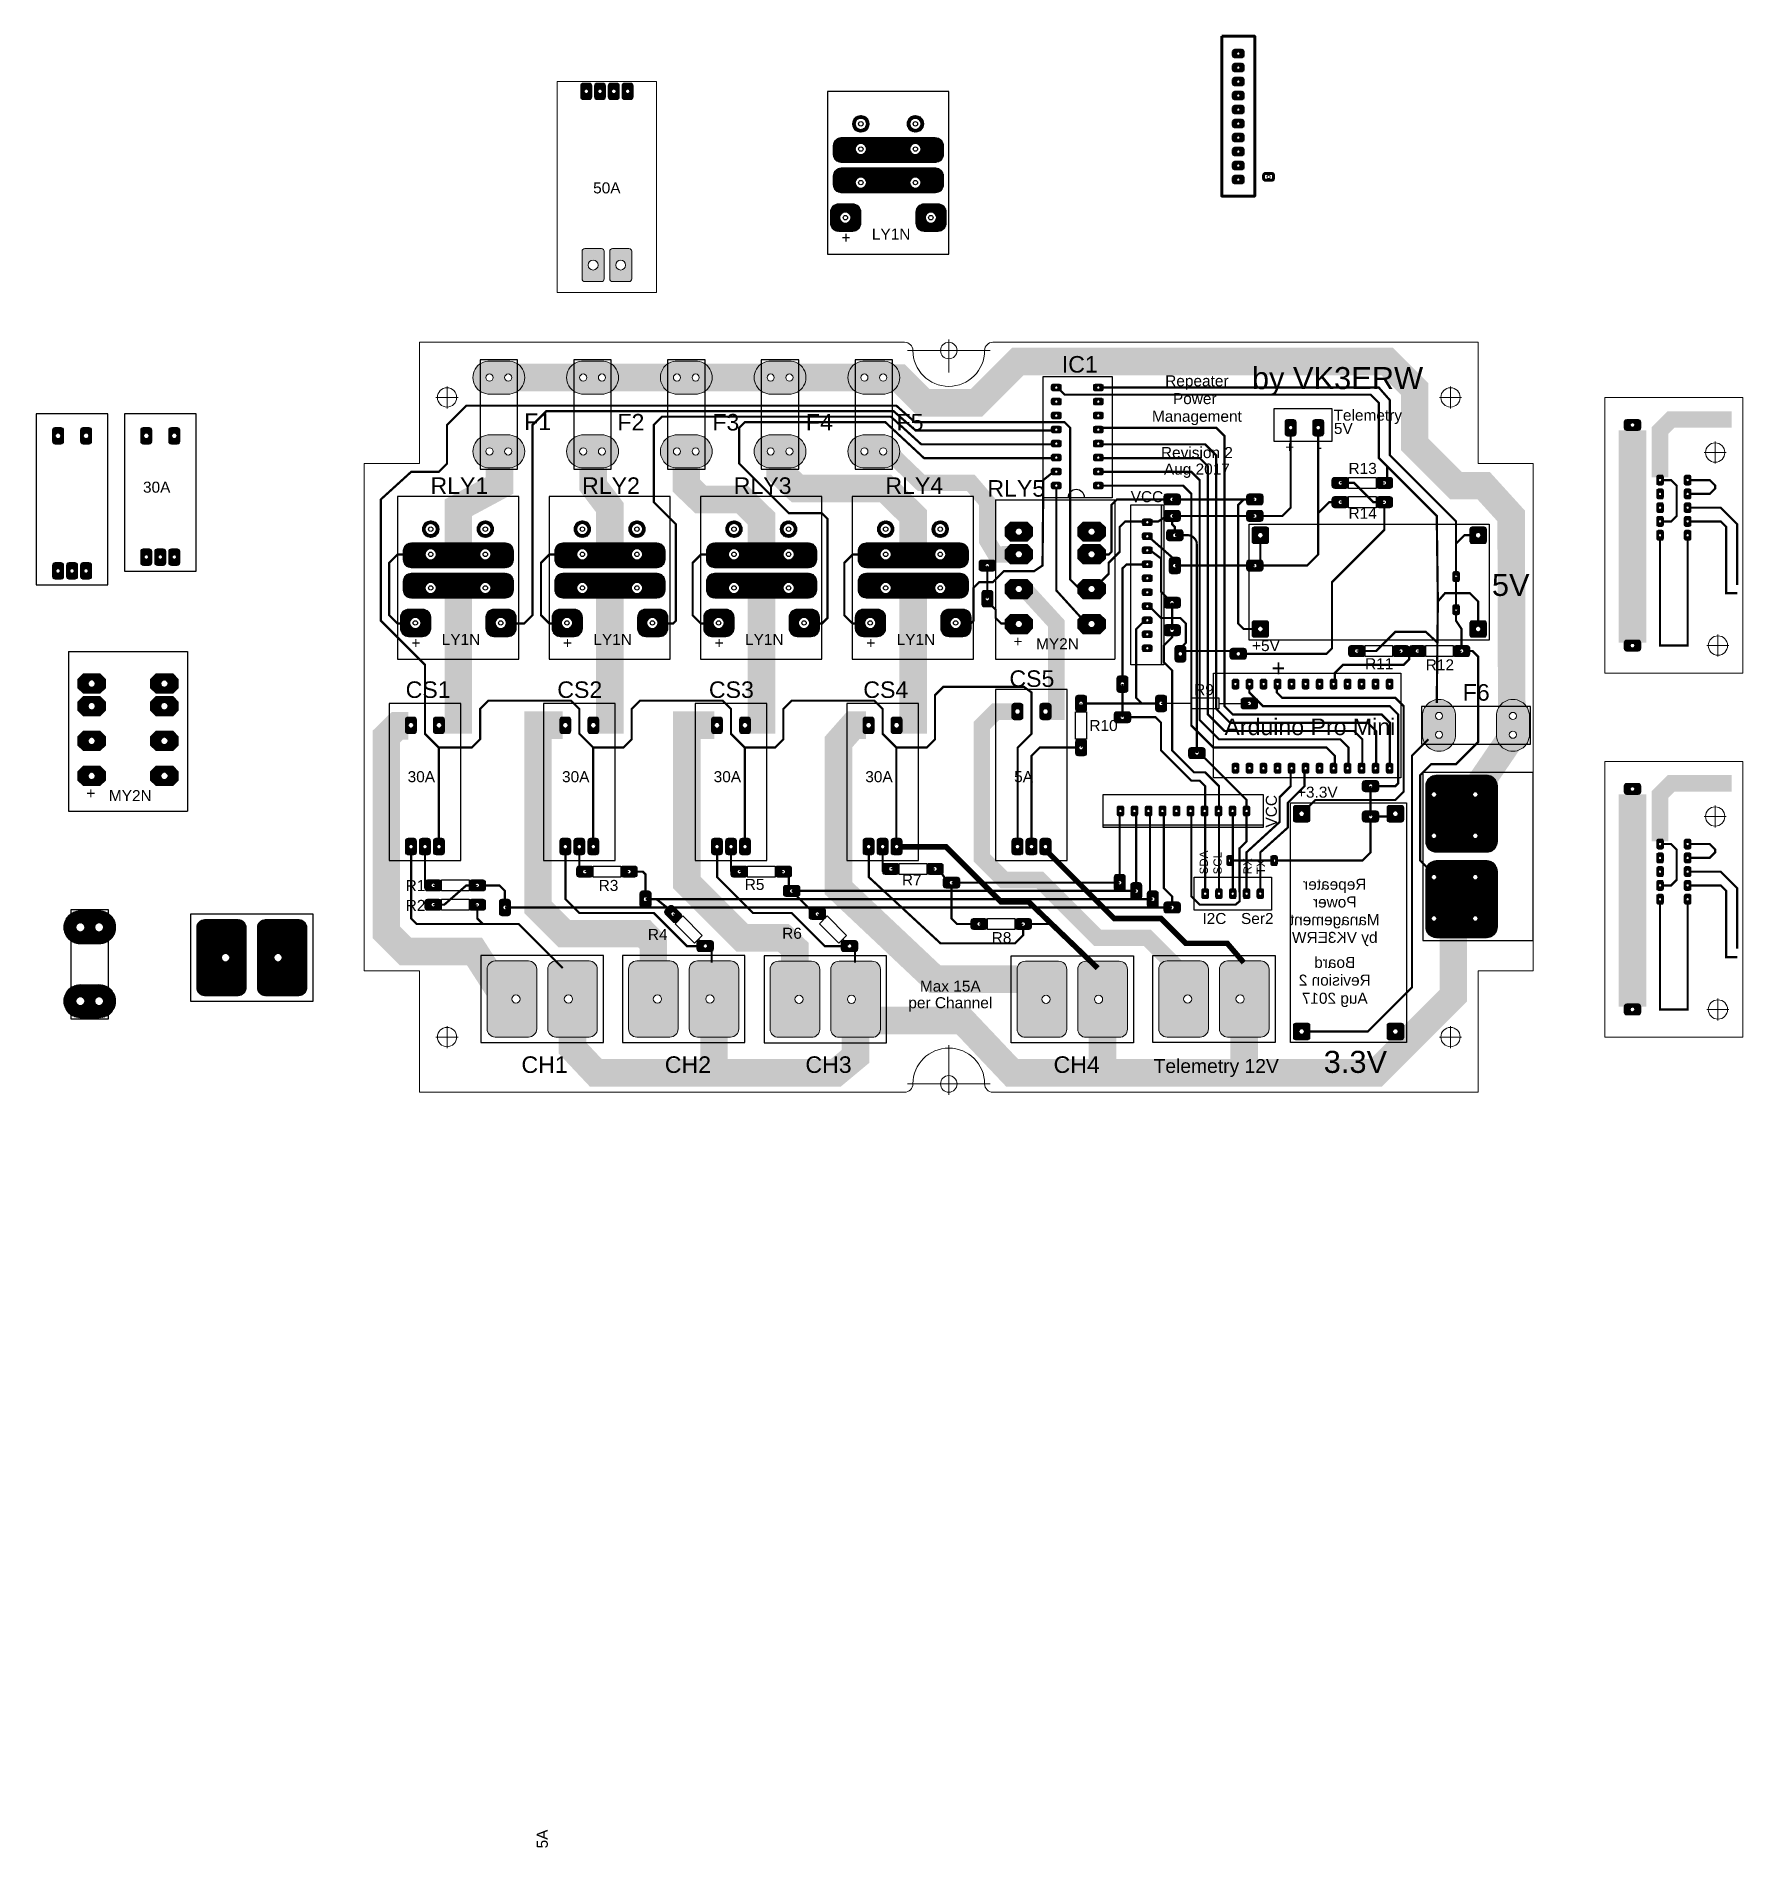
# Model space of a CAD drawing. Header units: millimetres. Extents: x -60 to 250, y -137 to 192.
import ezdxf
from ezdxf.enums import TextEntityAlignment as Align

# ---------------------------------------------------------------- set-up
doc = ezdxf.new("R2010")
doc.units = ezdxf.units.MM
for name, color, linetype, lineweight in [('Board', 5, 'Continuous', 13), ('Copper', 1, 'Continuous', 5), ('Fill', 4, 'Continuous', 9)]:
    doc.layers.add(name, color=color, linetype=linetype, lineweight=lineweight)
doc.layers.add('Bridges', color=6, linetype='Continuous')
doc.layers.add('Screen', color=2, linetype='Continuous')
doc.styles.get("Standard").update_dxf_attribs({"font": 'Arial.ttf'})
pattern_1 = [(45, (2, 0), (-0.1122532, 0.1122532), []), (135, (2, 0), (-0.1122532, -0.1122532), [])]
pattern_2 = [(45, (0, -9), (-0.1122532, 0.1122532), []), (135, (0, -9), (-0.1122532, -0.1122532), [])]
pattern_3 = [(45, (0, -4.5), (-0.1122532, 0.1122532), []), (135, (0, -4.5), (-0.1122532, -0.1122532), [])]
pattern_4 = [(45, (1.5, 0), (-0.1122532, 0.1122532), []), (135, (1.5, 0), (-0.1122532, -0.1122532), [])]
pattern_5 = [(45, (1, 2), (-0.1122532, 0.1122532), []), (135, (1, 2), (-0.1122532, -0.1122532), [])]
pattern_6 = [(45, (2, 2), (-0.1122532, 0.1122532), []), (135, (2, 2), (-0.1122532, -0.1122532), [])]
pattern_7 = [(45, (3.5, 0), (-0.1122532, 0.1122532), []), (135, (3.5, 0), (-0.1122532, -0.1122532), [])]
pattern_8 = [(45, (2, 2.5), (-0.1122532, 0.1122532), []), (135, (2, 2.5), (-0.1122532, -0.1122532), [])]
pattern_9 = [(225, (250.5, 172.5), (0.1122532, -0.1122532), []), (315, (250.5, 172.5), (0.1122532, 0.1122532), [])]

msp = doc.modelspace()

# ---------------------------------------------------------------- texts
at = {"layer": 'Copper'}
msp.add_text('+', height=2, dxfattribs=at).set_placement((117.73, 80.76))
at = {"layer": 'Copper', "lineweight": 0, "text_generation_flag": 2}
for s, p in [('Repeater', (176, 36.72)), ('Power', (176, 33.5)), ('Management', (176, 30.29)), ('by VK3ERW', (176, 27.08)), ('Board', (176, 22.54)), ('Revision 2', (176, 19.33)), ('Aug 2017', (176, 16.04))]:
    msp.add_text(s, height=2, dxfattribs=at).set_placement(p, align=Align.CENTER)
at = {"layer": 'Screen', "lineweight": 0}
msp.add_text('50A', height=2, dxfattribs=at).set_placement((41.5, 163))
at = {"layer": 'Screen'}
for s, height, p in [('+', 2, (86.55, 154)), ('LY1N', 2, (92.05, 154.61)), ('IC1', 3, (126.5, 130.5)), ('F1', 3, (29, 120.09)), ('F2', 3, (45.9, 120)), ('F3', 3, (63.12, 120)), ('F4', 3, (80.09, 120)), ('F5', 3, (96.53, 120)), ('+', 2, (167, 116)), ('-', 2, (172.76, 116)), ('R13', 2, (178.5, 112.13)), ('30A', 2, (-40.14, 108.72)), ('RLY1', 3, (12, 108.5)), ('RLY2', 3, (39.5, 108.5)), ('RLY3', 3, (67, 108.5)), ('RLY4', 3, (94.5, 108.5)), ('RLY5', 3, (113, 108)), ('VCC', 2, (139, 107)), ('R14', 2, (178.5, 104)), ('MY2N', 2, (121.83, 80.32)), ('+5V', 2, (161, 80)), ('CS5', 3, (117, 73.5)), ('R11', 2, (181.5, 76.7)), ('R12', 2, (192.5, 76.5)), ('CS1', 3, (7.5, 71.5)), ('CS2', 3, (35, 71.5)), ('CS3', 3, (62.5, 71.5)), ('CS4', 3, (90.5, 71.5)), ('R9', 2, (150.5, 72)), ('F6', 3, (199.21, 71)), ('R10', 2, (131.5, 65.5)), ('Arduino Pro Mini', 3, (156, 64.76)), ('30A', 2, (7.86, 56.22)), ('30A', 2, (35.86, 56.22)), ('30A', 2, (63.36, 56.22)), ('30A', 2, (90.86, 56.22)), ('5A', 2, (117.86, 56.22)), ('+', 2, (-50.42, 53.22)), ('MY2N', 2, (-46.32, 52.78)), ('+3.3V', 2, (169.15, 53.41)), ('R7', 2, (97.5, 37.5)), ('R1', 2, (7.5, 36.47)), ('R3', 2, (42.5, 36.5)), ('R5', 2, (69, 36.68)), ('R2', 2, (7.51, 32.88)), ('R4', 2, (51.43, 27.61)), ('R6', 2, (75.79, 27.82)), ('R8', 2, (113.78, 27.03)), ('CH1', 3, (28.5, 3.5)), ('CH2', 3, (54.5, 3.5)), ('CH3', 3, (80, 3.5)), ('CH4', 3, (125, 3.5))]:
    msp.add_text(s, height=height, dxfattribs=at).set_placement(p)
at = {"layer": 'Screen', "lineweight": 0}
for s, height, p in [('by VK3ERW', 4, (176.5, 127.5)), ('Repeater', 2, (151, 128)), ('Power ', 2, (151, 124.79)), ('Management', 2, (151, 121.58)), ('Revision 2', 2, (151, 115)), ('Aug 2017', 2, (151, 112)), ('Max 15A', 2, (106.28, 18.23)), ('per Channel', 2, (106.28, 15.23))]:
    msp.add_text(s, height=height, dxfattribs=at).set_placement(p, align=Align.CENTER)
at = {"layer": 'Screen', "lineweight": -2}
for s, p in [('Telemetry', (175.78, 121.78)), ('5V', (175.85, 119.37))]:
    msp.add_text(s, height=2, dxfattribs=at).set_placement(p)
at = {"layer": 'Screen', "lineweight": 211}
for s, height, p in [('5V', 4, (204.5, 90)), ('+', 3, (164.55, 75.42)), ('I2C', 2, (152, 30.5)), ('Ser2', 2, (159, 30.5)), ('3.3V', 4, (174, 3.5))]:
    msp.add_text(s, height=height, dxfattribs=at).set_placement(p)
at = {"layer": 'Screen'}
for s, p in [('VCC', (165.5, 48)), ('5A', (33.28, -137.14))]:
    msp.add_text(s, height=2, rotation=90, dxfattribs=at).set_placement(p)
at = {"layer": 'Screen', "lineweight": 0}
for s, p in [('SDA', (153, 39.5)), ('SCL', (155.5, 39.5)), ('RX', (160.94, 39.53)), ('TX', (163.35, 39.53))]:
    msp.add_text(s, height=1.5, rotation=90, dxfattribs=at).set_placement(p)
at = {"layer": 'Screen'}
msp.add_text('Telemetry 12V', height=2.5, dxfattribs=at).set_placement((154.5, 3.5), align=Align.CENTER)

# ---------------------------------------------------------------- blocks, each defined once
blk = doc.blocks.new('FuseHolderAutomotive')
at = {"layer": 'Copper'}
h = blk.add_hatch(color=256, dxfattribs=at)
h.dxf.hatch_style = 1
h.paths.add_polyline_path([(56.51, 3.1), (53.29, 3.1, 1.030484), (53.29, -2.9), (56.51, -2.9, 1.030484)])
h.paths.add_polyline_path([(53.85, 0.1, -1), (52.55, 0.1, -1)], flags=16)
h.paths.add_polyline_path([(57.25, 0.1, -1), (55.95, 0.1, -1)], flags=16)
h.paths.add_polyline_path([(56.51, -10.3), (53.29, -10.3, 1.030484), (53.29, -16.3), (56.51, -16.3, 1.030484)])
h.paths.add_polyline_path([(57.25, -13.3, -1), (55.95, -13.3, -1)], flags=16)
h.paths.add_polyline_path([(53.85, -13.3, -1), (52.55, -13.3, -1)], flags=16)
for p, q in [((53.29, 3.1), (56.51, 3.1)), ((53.29, -2.9), (56.51, -2.9)), ((53.29, -10.3), (56.51, -10.3)), ((53.29, -16.3), (56.51, -16.3))]:
    blk.add_line(p, q, dxfattribs=at)
for centre in [(53.2, 0.1), (56.6, 0.1), (53.2, -13.3), (56.6, -13.3)]:
    blk.add_circle(centre, 0.65, dxfattribs=at)
for centre, start, end in [((53.2, 0.1), 88.2798, 271.7202), ((56.6, 0.1), 268.2798, 91.7202), ((53.2, -13.3), 88.2798, 271.7202), ((56.6, -13.3), 268.2798, 91.7202)]:
    blk.add_arc(centre, 3, start, end, dxfattribs=at)
at = {"layer": 'Screen'}
for p, q in [((58.3, 3.3), (51.5, 3.3)), ((51.5, 3.3), (51.5, -16.5)), ((58.3, -16.5), (58.3, 3.3)), ((51.5, -16.5), (58.3, -16.5))]:
    blk.add_line(p, q, dxfattribs=at)
blk = doc.blocks.new('Terminal_2pole')
at = {"layer": 'Copper'}
h = blk.add_hatch(color=256, dxfattribs=at)
h.dxf.hatch_style = 1
h.paths.add_polyline_path([(14.76, 5.4, 0.414214), (13.26, 6.9), (7.26, 6.9, 0.414214), (5.76, 5.4), (5.76, -5.4, 0.414214), (7.26, -6.9), (13.26, -6.9, 0.414214), (14.76, -5.4)])
h.paths.add_polyline_path([(10.27, 0, -1), (8.77, 0, -1)], flags=16)
h.paths.add_polyline_path([(3.76, 5.4, 0.414214), (2.26, 6.9), (-3.74, 6.9, 0.414214), (-5.24, 5.4), (-5.24, -5.4, 0.414214), (-3.74, -6.9), (2.26, -6.9, 0.414214), (3.76, -5.4)])
h.paths.add_polyline_path([(0.75, 0, -1), (-0.75, 0, -1)], flags=16)
for p, q in [((-3.74, 6.9), (2.26, 6.9)), ((13.26, 6.9), (7.26, 6.9)), ((-5.24, 5.4), (-5.24, -5.4)), ((3.76, 5.4), (3.76, -5.4)), ((5.76, 5.4), (5.76, -5.4)), ((14.76, 5.4), (14.76, -5.4)), ((-3.74, -6.9), (2.26, -6.9)), ((13.26, -6.9), (7.26, -6.9))]:
    blk.add_line(p, q, dxfattribs=at)
for centre in [(0, 0), (9.52, 0)]:
    blk.add_circle(centre, 0.75, dxfattribs=at)
for centre, start, end in [((-3.74, 5.4), 90, 180), ((2.26, 5.4), 0, 90), ((7.26, 5.4), 90, 180), ((13.26, 5.4), 0, 90), ((-3.74, -5.4), 180, 270), ((2.26, -5.4), 270, 0), ((7.26, -5.4), 180, 270), ((13.26, -5.4), 270, 0)]:
    blk.add_arc(centre, 1.5, start, end, dxfattribs=at)
at = {"layer": 'Screen'}
for p, q in [((15.86, 7.9), (-6.34, 7.9)), ((-6.34, 7.9), (-6.34, -7.9)), ((15.86, -7.9), (15.86, 7.9)), ((-6.34, -7.9), (15.86, -7.9))]:
    blk.add_line(p, q, dxfattribs=at)
blk = doc.blocks.new('PT08-0_NO_ONLY')
at = {"layer": 'Fill'}
h = blk.add_hatch(dxfattribs=at)
h.set_pattern_fill('ANSI37', color=256, scale=0.05)
h.set_pattern_definition([(45, (-84, -152), (-0.1122532, 0.1122532), []), (135, (-84, -152), (-0.1122532, -0.1122532), [])])
h.paths.add_polyline_path([(2.55, 21.11, 0.414214), (1.05, 19.61), (1.05, 18.11, 0.414214), (2.55, 16.61), (19.55, 16.61, 0.414214), (21.05, 18.11), (21.05, 19.61, 0.414214), (19.55, 21.11)])
h.paths.add_polyline_path([(16.95, 19.04, -1), (14.95, 19.04, -1)], flags=16)
h.paths.add_polyline_path([(7.05, 19.04, -1), (5.05, 19.04, -1)], flags=16)
h.paths.add_polyline_path([(19.55, 15.61), (2.55, 15.61, 0.414214), (1.05, 14.11), (1.05, 12.61, 0.414214), (2.55, 11.11), (19.55, 11.11, 0.414214), (21.05, 12.61), (21.05, 14.11, 0.414214)])
h.paths.add_polyline_path([(16.95, 12.95, -1), (14.95, 12.95, -1)], flags=16)
h.paths.add_polyline_path([(7.05, 12.95, -1), (5.05, 12.95, -1)], flags=16)
h.paths.add_polyline_path([(6.05, 7.61, 0.414214), (4.55, 9.11), (2.05, 9.11, 0.414214), (0.55, 7.61), (0.55, 5.61, 0.414214), (2.05, 4.11), (4.55, 4.11, 0.414214), (6.05, 5.61)])
h.paths.add_polyline_path([(4.25, 6.6, -1), (2.25, 6.6, -1)], flags=16)
h.paths.add_polyline_path([(17.55, 9.11, 0.414214), (16.05, 7.61), (16.05, 5.61, 0.414214), (17.55, 4.11), (20.05, 4.11, 0.414214), (21.55, 5.61), (21.55, 7.61, 0.414214), (20.05, 9.11)])
h.paths.add_polyline_path([(19.75, 6.6, -1), (17.75, 6.6, -1)], flags=16)
h.paths.add_polyline_path([(14.45, 23.61, 1), (17.45, 23.61, 1)])
h.paths.add_polyline_path([(14.95, 23.61, -1), (16.95, 23.61, -1)], flags=16)
h.paths.add_polyline_path([(4.55, 23.61, 1), (7.55, 23.61, 1)])
h.paths.add_polyline_path([(5.05, 23.61, -1), (7.05, 23.61, -1)], flags=16)
at = {"layer": 'Copper'}
for points in [[(2.55, 21.11), (19.55, 21.11, -0.414214), (21.05, 19.61), (21.05, 18.11, -0.414214), (19.55, 16.61), (2.55, 16.61, -0.414214), (1.05, 18.11), (1.05, 19.61, -0.414214)], [(2.55, 15.61), (19.55, 15.61, -0.414214), (21.05, 14.11), (21.05, 12.61, -0.414214), (19.55, 11.11), (2.55, 11.11, -0.414214), (1.05, 12.61), (1.05, 14.11, -0.414214)], [(2.05, 9.11), (4.55, 9.11, -0.414214), (6.05, 7.61), (6.05, 5.61, -0.414214), (4.55, 4.11), (2.05, 4.11, -0.414214), (0.55, 5.61), (0.55, 7.61, -0.414214)], [(17.55, 9.11), (20.05, 9.11, -0.414214), (21.55, 7.61), (21.55, 5.61, -0.414214), (20.05, 4.11), (17.55, 4.11, -0.414214), (16.05, 5.61), (16.05, 7.61, -0.414214)]]:
    blk.add_lwpolyline(points, format="xyb", close=True, dxfattribs=at)
for centre, radius in [((6.05, 23.61), 1.5), ((6.05, 23.61), 1), ((15.95, 23.61), 1.5), ((15.95, 23.61), 1), ((6.05, 19.04), 1), ((15.95, 19.04), 1), ((6.05, 12.95), 1), ((15.95, 12.95), 1), ((3.25, 6.6), 1), ((18.75, 6.6), 1)]:
    blk.add_circle(centre, radius, dxfattribs=at)
at = {"layer": 'Copper', "lineweight": 30}
for centre in [(6.05, 23.61), (15.95, 23.61), (6.05, 19.04), (15.95, 19.04), (6.05, 12.95), (15.95, 12.95), (3.25, 6.6), (18.75, 6.6)]:
    blk.add_circle(centre, 0.4, dxfattribs=at)
at = {"layer": 'Screen'}
for p, q in [((22, 29.5), (0, 29.5)), ((0, 29.5), (0, 0)), ((22, 0), (22, 29.5)), ((0, 0), (22, 0))]:
    blk.add_line(p, q, dxfattribs=at)
for s, p in [('+', (2.55, 2)), ('LY1N', (8.05, 2.61))]:
    blk.add_text(s, height=2, dxfattribs=at).set_placement(p)

# ---------------------------------------------------------------- hatches: boundary and pattern name
at = {"layer": 'Fill'}
h = msp.add_hatch(dxfattribs=at)
h.set_pattern_fill('ANSI37', color=256, scale=0.05)
h.paths.add_polyline_path([(159.4, 188.66, 0.414214), (159.1, 188.96), (157.9, 188.96, 0.414214), (157.6, 188.66), (157.6, 188.06, 0.414214), (157.9, 187.76), (159.1, 187.76, 0.414214), (159.4, 188.06)])
h.paths.add_polyline_path([(158.8, 188.36, -1), (158.2, 188.36, -1)], flags=16)
h = msp.add_hatch(dxfattribs=at)
h.set_pattern_fill('ANSI37', color=256, scale=0.05)
h.paths.add_polyline_path([(159.4, 186.12, 0.414214), (159.1, 186.42), (157.9, 186.42, 0.414214), (157.6, 186.12), (157.6, 185.52, 0.414214), (157.9, 185.22), (159.1, 185.22, 0.414214), (159.4, 185.52)])
h.paths.add_polyline_path([(158.8, 185.82, -1), (158.2, 185.82, -1)], flags=16)
h.paths.add_polyline_path([(159.1, 183.88), (157.9, 183.88, 0.414214), (157.6, 183.58), (157.6, 182.98, 0.414214), (157.9, 182.68), (159.1, 182.68, 0.414214), (159.4, 182.98), (159.4, 183.58, 0.414214)])
h.paths.add_polyline_path([(158.8, 183.28, -1), (158.2, 183.28, -1)], flags=16)
h.paths.add_polyline_path([(159.1, 181.34), (157.9, 181.34, 0.414214), (157.6, 181.04), (157.6, 180.44, 0.414214), (157.9, 180.14), (159.1, 180.14, 0.414214), (159.4, 180.44), (159.4, 181.04, 0.414214)])
h.paths.add_polyline_path([(158.8, 180.74, -1), (158.2, 180.74, -1)], flags=16)
h.paths.add_polyline_path([(159.1, 178.8), (157.9, 178.8, 0.414214), (157.6, 178.5), (157.6, 177.9, 0.414214), (157.9, 177.6), (159.1, 177.6, 0.414214), (159.4, 177.9), (159.4, 178.5, 0.414214)])
h.paths.add_polyline_path([(158.8, 178.2, -1), (158.2, 178.2, -1)], flags=16)
h.paths.add_polyline_path([(159.1, 176.26), (157.9, 176.26, 0.414214), (157.6, 175.96), (157.6, 175.36, 0.414214), (157.9, 175.06), (159.1, 175.06, 0.414214), (159.4, 175.36), (159.4, 175.96, 0.414214)])
h.paths.add_polyline_path([(158.8, 175.66, -1), (158.2, 175.66, -1)], flags=16)
h.paths.add_polyline_path([(159.1, 173.72), (157.9, 173.72, 0.414214), (157.6, 173.42), (157.6, 172.82, 0.414214), (157.9, 172.52), (159.1, 172.52, 0.414214), (159.4, 172.82), (159.4, 173.42, 0.414214)])
h.paths.add_polyline_path([(158.8, 173.12, -1), (158.2, 173.12, -1)], flags=16)
h.paths.add_polyline_path([(159.1, 171.18), (157.9, 171.18, 0.414214), (157.6, 170.88), (157.6, 170.28, 0.414214), (157.9, 169.98), (159.1, 169.98, 0.414214), (159.4, 170.28), (159.4, 170.88, 0.414214)])
h.paths.add_polyline_path([(158.8, 170.58, -1), (158.2, 170.58, -1)], flags=16)
h.paths.add_polyline_path([(159.1, 168.64), (157.9, 168.64, 0.414214), (157.6, 168.34), (157.6, 167.74, 0.414214), (157.9, 167.44), (159.1, 167.44, 0.414214), (159.4, 167.74), (159.4, 168.34, 0.414214)])
h.paths.add_polyline_path([(158.8, 168.04, -1), (158.2, 168.04, -1)], flags=16)
h.paths.add_polyline_path([(159.1, 166.1), (157.9, 166.1, 0.414214), (157.6, 165.8), (157.6, 165.2, 0.414214), (157.9, 164.9), (159.1, 164.9, 0.414214), (159.4, 165.2), (159.4, 165.8, 0.414214)])
h.paths.add_polyline_path([(158.8, 165.5, -1), (158.2, 165.5, -1)], flags=16)
h = msp.add_hatch(color=256, dxfattribs=at)
h.dxf.hatch_style = 1
h.paths.add_polyline_path([(39.75, 183), (40.75, 183, -0.414214), (41.25, 182.5), (41.25, 180.5, -0.414214), (40.75, 180), (40.25, 180), (40.25, 181.1, 1), (40.25, 181.9, 1), (40.25, 181.1), (40.25, 180), (39.75, 180, -0.414214), (39.25, 180.5), (39.25, 182.5, -0.414214)])
h = msp.add_hatch(color=256, dxfattribs=at)
h.dxf.hatch_style = 1
h.paths.add_polyline_path([(42.25, 183), (43.25, 183, -0.414214), (43.75, 182.5), (43.75, 180.5, -0.414214), (43.25, 180), (42.75, 180), (42.75, 181.1, 1), (42.75, 181.9, 1), (42.75, 181.1), (42.75, 180), (42.25, 180, -0.414214), (41.75, 180.5), (41.75, 182.5, -0.414214)])
h = msp.add_hatch(color=256, dxfattribs=at)
h.dxf.hatch_style = 1
h.paths.add_polyline_path([(45.75, 183), (44.75, 183, 0.414214), (44.25, 182.5), (44.25, 180.5, 0.414214), (44.75, 180), (45.25, 180), (45.25, 181.1, -1), (45.25, 181.9, -1), (45.25, 181.1), (45.25, 180), (45.75, 180, 0.414214), (46.25, 180.5), (46.25, 182.5, 0.414214)])
h = msp.add_hatch(color=256, dxfattribs=at)
h.dxf.hatch_style = 1
h.paths.add_polyline_path([(48.25, 183), (47.25, 183, 0.414214), (46.75, 182.5), (46.75, 180.5, 0.414214), (47.25, 180), (47.75, 180), (47.75, 181.1, -1), (47.75, 181.9, -1), (47.75, 181.1), (47.75, 180), (48.25, 180, 0.414214), (48.75, 180.5), (48.75, 182.5, 0.414214)])
h = msp.add_hatch(dxfattribs=at)
h.set_pattern_fill('ANSI37', color=256, scale=0.05)
h.paths.add_polyline_path([(86.55, 173.11, 0.414214), (85.05, 171.61), (85.05, 170.11, 0.414214), (86.55, 168.61), (103.55, 168.61, 0.414214), (105.05, 170.11), (105.05, 171.61, 0.414214), (103.55, 173.11)])
h.paths.add_polyline_path([(100.95, 171.04, -1), (98.95, 171.04, -1)], flags=16)
h.paths.add_polyline_path([(91.05, 171.04, -1), (89.05, 171.04, -1)], flags=16)
h.paths.add_polyline_path([(103.55, 167.61), (86.55, 167.61, 0.414214), (85.05, 166.11), (85.05, 164.61, 0.414214), (86.55, 163.11), (103.55, 163.11, 0.414214), (105.05, 164.61), (105.05, 166.11, 0.414214)])
h.paths.add_polyline_path([(100.95, 164.95, -1), (98.95, 164.95, -1)], flags=16)
h.paths.add_polyline_path([(91.05, 164.95, -1), (89.05, 164.95, -1)], flags=16)
h.paths.add_polyline_path([(90.05, 159.61, 0.414214), (88.55, 161.11), (86.05, 161.11, 0.414214), (84.55, 159.61), (84.55, 157.61, 0.414214), (86.05, 156.11), (88.55, 156.11, 0.414214), (90.05, 157.61)])
h.paths.add_polyline_path([(88.25, 158.6, -1), (86.25, 158.6, -1)], flags=16)
h.paths.add_polyline_path([(101.55, 161.11, 0.414214), (100.05, 159.61), (100.05, 157.61, 0.414214), (101.55, 156.11), (104.05, 156.11, 0.414214), (105.55, 157.61), (105.55, 159.61, 0.414214), (104.05, 161.11)])
h.paths.add_polyline_path([(103.75, 158.6, -1), (101.75, 158.6, -1)], flags=16)
h.paths.add_polyline_path([(98.45, 175.61, 1), (101.45, 175.61, 1)])
h.paths.add_polyline_path([(98.95, 175.61, -1), (100.95, 175.61, -1)], flags=16)
h.paths.add_polyline_path([(88.55, 175.61, 1), (91.55, 175.61, 1)])
h.paths.add_polyline_path([(89.05, 175.61, -1), (91.05, 175.61, -1)], flags=16)
at = {"layer": 'Fill', "lineweight": 0}
h = msp.add_hatch(color=256, dxfattribs=at)
h.dxf.hatch_style = 1
h.paths.add_polyline_path([(40, 153, 0.414214), (39.5, 152.5), (39.5, 147.5, 0.414214), (40, 147), (43, 147, 0.414214), (43.5, 147.5), (43.5, 152.5, 0.414214), (43, 153)])
h.paths.add_polyline_path([(42.4, 150, -1), (40.6, 150, -1)], flags=16)
h = msp.add_hatch(color=256, dxfattribs=at)
h.dxf.hatch_style = 1
h.paths.add_polyline_path([(48.5, 152.5, 0.414214), (48, 153), (45, 153, 0.414214), (44.5, 152.5), (44.5, 147.5, 0.414214), (45, 147), (48, 147, 0.414214), (48.5, 147.5)])
h.paths.add_polyline_path([(47.4, 150, -1), (45.6, 150, -1)], flags=16)
at = {"layer": 'Fill'}
h = msp.add_hatch(dxfattribs=at)
h.set_pattern_fill('ANSI37', color=256, scale=0.05)
h.paths.add_polyline_path([(126.4, 123, 0.414214), (126.1, 123.3), (124.9, 123.3, 0.414214), (124.6, 123), (124.6, 122.4, 0.414214), (124.9, 122.1), (126.1, 122.1, 0.414214), (126.4, 122.4)])
h.paths.add_polyline_path([(125.2, 122.7, -1), (125.8, 122.7, -1)], flags=16)
h.paths.add_polyline_path([(126.1, 124.64, 0.414214), (126.4, 124.94), (126.4, 125.54, 0.414214), (126.1, 125.84), (124.9, 125.84, 0.414214), (124.6, 125.54), (124.6, 124.94, 0.414214), (124.9, 124.64)])
h.paths.add_polyline_path([(125.2, 125.24, -1), (125.8, 125.24, -1)], flags=16)
h.paths.add_polyline_path([(124.9, 120.76, 0.414214), (124.6, 120.46), (124.6, 119.86, 0.414214), (124.9, 119.56), (126.1, 119.56, 0.414214), (126.4, 119.86), (126.4, 120.46, 0.414214), (126.1, 120.76)])
h.paths.add_polyline_path([(125.8, 120.16, -1), (125.2, 120.16, -1)], flags=16)
h.paths.add_polyline_path([(124.9, 118.22, 0.414214), (124.6, 117.92), (124.6, 117.32, 0.414214), (124.9, 117.02), (126.1, 117.02, 0.414214), (126.4, 117.32), (126.4, 117.92, 0.414214), (126.1, 118.22)])
h.paths.add_polyline_path([(125.8, 117.62, -1), (125.2, 117.62, -1)], flags=16)
h.paths.add_polyline_path([(124.9, 115.68, 0.414214), (124.6, 115.38), (124.6, 114.78, 0.414214), (124.9, 114.48), (126.1, 114.48, 0.414214), (126.4, 114.78), (126.4, 115.38, 0.414214), (126.1, 115.68)])
h.paths.add_polyline_path([(125.8, 115.08, -1), (125.2, 115.08, -1)], flags=16)
h.paths.add_polyline_path([(124.9, 113.14, 0.414214), (124.6, 112.84), (124.6, 112.24, 0.414214), (124.9, 111.94), (126.1, 111.94, 0.414214), (126.4, 112.24), (126.4, 112.84, 0.414214), (126.1, 113.14)])
h.paths.add_polyline_path([(125.8, 112.54, -1), (125.2, 112.54, -1)], flags=16)
h.paths.add_polyline_path([(132.22, 112.24, 0.414214), (132.52, 111.94), (133.72, 111.94, 0.414214), (134.02, 112.24), (134.02, 112.84, 0.414214), (133.72, 113.14), (132.52, 113.14, 0.414214), (132.22, 112.84)])
h.paths.add_polyline_path([(132.82, 112.54, -1), (133.42, 112.54, -1)], flags=16)
h.paths.add_polyline_path([(132.52, 110.6, 0.414214), (132.22, 110.3), (132.22, 109.7, 0.414214), (132.52, 109.4), (133.72, 109.4, 0.414214), (134.02, 109.7), (134.02, 110.3, 0.414214), (133.72, 110.6)])
h.paths.add_polyline_path([(133.42, 110, -1), (132.82, 110, -1)], flags=16)
h.paths.add_polyline_path([(132.22, 114.78, 0.414214), (132.52, 114.48), (133.72, 114.48, 0.414214), (134.02, 114.78), (134.02, 115.38, 0.414214), (133.72, 115.68), (132.52, 115.68, 0.414214), (132.22, 115.38)])
h.paths.add_polyline_path([(132.82, 115.08, -1), (133.42, 115.08, -1)], flags=16)
h.paths.add_polyline_path([(132.22, 117.32, 0.414214), (132.52, 117.02), (133.72, 117.02, 0.414214), (134.02, 117.32), (134.02, 117.92, 0.414214), (133.72, 118.22), (132.52, 118.22, 0.414214), (132.22, 117.92)])
h.paths.add_polyline_path([(132.82, 117.62, -1), (133.42, 117.62, -1)], flags=16)
h.paths.add_polyline_path([(132.22, 119.86, 0.414214), (132.52, 119.56), (133.72, 119.56, 0.414214), (134.02, 119.86), (134.02, 120.46, 0.414214), (133.72, 120.76), (132.52, 120.76, 0.414214), (132.22, 120.46)])
h.paths.add_polyline_path([(132.82, 120.16, -1), (133.42, 120.16, -1)], flags=16)
h.paths.add_polyline_path([(132.22, 123), (132.22, 122.4, 0.414214), (132.52, 122.1), (133.72, 122.1, 0.414214), (134.02, 122.4), (134.02, 123, 0.414214), (133.72, 123.3), (132.52, 123.3, 0.414214)])
h.paths.add_polyline_path([(133.42, 122.7, -1), (132.82, 122.7, -1)], flags=16)
h.paths.add_polyline_path([(132.22, 124.94, 0.414214), (132.52, 124.64), (133.72, 124.64, 0.414214), (134.02, 124.94), (134.02, 125.54, 0.414214), (133.72, 125.84), (132.52, 125.84, 0.414214), (132.22, 125.54)])
h.paths.add_polyline_path([(133.42, 125.24, -1), (132.82, 125.24, -1)], flags=16)
h.paths.add_polyline_path([(132.22, 127.48, 0.414214), (132.52, 127.18), (133.72, 127.18, 0.414214), (134.02, 127.48), (134.02, 128.08, 0.414214), (133.72, 128.38), (132.52, 128.38, 0.414214), (132.22, 128.08)])
h.paths.add_polyline_path([(133.42, 127.78, -1), (132.82, 127.78, -1)], flags=16)
h.paths.add_polyline_path([(124.9, 128.38, 0.414214), (124.6, 128.08), (124.6, 127.48, 0.414214), (124.9, 127.18), (126.1, 127.18, 0.414214), (126.4, 127.48), (126.4, 128.08, 0.414214), (126.1, 128.38)])
h.paths.add_polyline_path([(125.8, 127.78, -1), (125.2, 127.78, -1)], flags=16)
h = msp.add_hatch(dxfattribs=at)
h.set_pattern_fill('ANSI37', color=256, scale=0.05)
h.paths.add_polyline_path([(167.5, 119), (168.5, 119, 0.414214), (169, 119.5), (169, 121.5, 0.414214), (168.5, 122), (168, 122), (168, 120.9, -1), (168, 120.1, -1), (168, 120.9), (168, 122), (167.5, 122, 0.414214), (167, 121.5), (167, 119.5, 0.414214)])
h = msp.add_hatch(dxfattribs=at)
h.set_pattern_fill('ANSI37', color=256, scale=0.05)
h.paths.add_polyline_path([(172.5, 119), (173.5, 119, 0.414214), (174, 119.5), (174, 121.5, 0.414214), (173.5, 122), (173, 122), (173, 120.9, -1), (173, 120.1, -1), (173, 120.9), (173, 122), (172.5, 122, 0.414214), (172, 121.5), (172, 119.5, 0.414214)])
h = msp.add_hatch(dxfattribs=at)
h.set_pattern_fill('ANSI37', color=256, scale=0.05)
h.set_pattern_definition([(45, (50, 41), (-0.1122532, 0.1122532), []), (135, (50, 41), (-0.1122532, -0.1122532), [])])
h.paths.add_polyline_path([(231.5, 120.5), (231.5, 121.5, 0.414214), (231, 122), (229, 122, 0.414214), (228.5, 121.5), (228.5, 121), (229.6, 121, -1), (230.4, 121, -1), (229.6, 121), (228.5, 121), (228.5, 120.5, 0.414214), (229, 120), (231, 120, 0.414214)])
h = msp.add_hatch(dxfattribs=at)
h.set_pattern_fill('ANSI37', color=256, scale=0.05)
h.paths.add_polyline_path([(-54.54, 95.54, 0.414214), (-55.04, 96.04), (-56.04, 96.04, 0.414214), (-56.54, 95.54), (-56.54, 93.54, 0.414214), (-56.04, 93.04), (-55.04, 93.04, 0.414214), (-54.54, 93.54)])
h.paths.add_polyline_path([(-55.14, 94.54, -1), (-55.94, 94.54, -1)], flags=16)
h.paths.add_polyline_path([(-53.5, 96.04, 0.414214), (-54, 95.54), (-54, 93.54, 0.414214), (-53.5, 93.04), (-52.5, 93.04, 0.414214), (-52, 93.54), (-52, 95.54, 0.414214), (-52.5, 96.04)])
h.paths.add_polyline_path([(-52.6, 94.54, -1), (-53.4, 94.54, -1)], flags=16)
h.paths.add_polyline_path([(-50.96, 96.04, 0.414214), (-51.46, 95.54), (-51.46, 93.54, 0.414214), (-50.96, 93.04), (-49.96, 93.04, 0.414214), (-49.46, 93.54), (-49.46, 95.54, 0.414214), (-49.96, 96.04)])
h.paths.add_polyline_path([(-50.06, 94.54, -1), (-50.86, 94.54, -1)], flags=16)
h.paths.add_polyline_path([(-49.46, 120.04, 0.414214), (-49.96, 120.54), (-50.96, 120.54, 0.414214), (-51.46, 120.04), (-51.46, 118.04, 0.414214), (-50.96, 117.54), (-49.96, 117.54, 0.414214), (-49.46, 118.04)])
h.paths.add_polyline_path([(-49.96, 119.04, -1), (-50.96, 119.04, -1)], flags=16)
h.paths.add_polyline_path([(-56.04, 120.54, 0.414214), (-56.54, 120.04), (-56.54, 118.04, 0.414214), (-56.04, 117.54), (-55.04, 117.54, 0.414214), (-54.54, 118.04), (-54.54, 120.04, 0.414214), (-55.04, 120.54)])
h.paths.add_polyline_path([(-55.04, 119.04, -1), (-56.04, 119.04, -1)], flags=16)
h = msp.add_hatch(dxfattribs=at)
h.set_pattern_fill('ANSI37', color=256, scale=0.05)
h.paths.add_polyline_path([(-39.04, 95.54, 0.414214), (-38.54, 96.04), (-38.54, 98.04, 0.414214), (-39.04, 98.54), (-40.04, 98.54, 0.414214), (-40.54, 98.04), (-40.54, 96.04, 0.414214), (-40.04, 95.54)])
h.paths.add_polyline_path([(-39.94, 97.04, -1), (-39.14, 97.04, -1)], flags=16)
h.paths.add_polyline_path([(-37.5, 95.54), (-36.5, 95.54, 0.414214), (-36, 96.04), (-36, 98.04, 0.414214), (-36.5, 98.54), (-37.5, 98.54, 0.414214), (-38, 98.04), (-38, 96.04, 0.414214)])
h.paths.add_polyline_path([(-37.4, 97.04, -1), (-36.6, 97.04, -1)], flags=16)
h.paths.add_polyline_path([(-34.96, 95.54), (-33.96, 95.54, 0.414214), (-33.46, 96.04), (-33.46, 98.04, 0.414214), (-33.96, 98.54), (-34.96, 98.54, 0.414214), (-35.46, 98.04), (-35.46, 96.04, 0.414214)])
h.paths.add_polyline_path([(-34.86, 97.04, -1), (-34.06, 97.04, -1)], flags=16)
h.paths.add_polyline_path([(-33.46, 120.04, 0.414214), (-33.96, 120.54), (-34.96, 120.54, 0.414214), (-35.46, 120.04), (-35.46, 118.04, 0.414214), (-34.96, 117.54), (-33.96, 117.54, 0.414214), (-33.46, 118.04)])
h.paths.add_polyline_path([(-33.96, 119.04, -1), (-34.96, 119.04, -1)], flags=16)
h.paths.add_polyline_path([(-40.04, 120.54, 0.414214), (-40.54, 120.04), (-40.54, 118.04, 0.414214), (-40.04, 117.54), (-39.04, 117.54, 0.414214), (-38.54, 118.04), (-38.54, 120.04, 0.414214), (-39.04, 120.54)])
h.paths.add_polyline_path([(-39.04, 119.04, -1), (-40.04, 119.04, -1)], flags=16)
h = msp.add_hatch(dxfattribs=at)
h.set_pattern_fill('ANSI37', color=256, scale=0.05)
h.set_pattern_definition([(45, (78, 69), (-0.1122532, 0.1122532), []), (135, (78, 69), (-0.1122532, -0.1122532), [])])
h.paths.add_polyline_path([(235.6, 111.6, 0.414214), (235.3, 111.9), (234.7, 111.9, 0.414214), (234.4, 111.6), (234.4, 110.4, 0.414214), (234.7, 110.1), (235.3, 110.1, 0.414214), (235.6, 110.4)])
h.paths.add_polyline_path([(235.3, 111, -1), (234.7, 111, -1)], flags=16)
h = msp.add_hatch(dxfattribs=at)
h.set_pattern_fill('ANSI37', color=256, scale=0.05)
h.set_pattern_definition([(45, (83, 69), (-0.1122532, 0.1122532), []), (135, (83, 69), (-0.1122532, -0.1122532), [])])
h.paths.add_polyline_path([(240.6, 111.6, 0.414214), (240.3, 111.9), (239.7, 111.9, 0.414214), (239.4, 111.6), (239.4, 110.4, 0.414214), (239.7, 110.1), (240.3, 110.1, 0.414214), (240.6, 110.4)])
h.paths.add_polyline_path([(240.3, 111, -1), (239.7, 111, -1)], flags=16)
h = msp.add_hatch(dxfattribs=at)
h.set_pattern_fill('ANSI37', color=256, scale=0.05)
h.paths.add_polyline_path([(126.4, 110.3, 0.414214), (126.1, 110.6), (124.9, 110.6, 0.414214), (124.6, 110.3), (124.6, 109.7, 0.414214), (124.9, 109.4), (126.1, 109.4, 0.414214), (126.4, 109.7)])
h.paths.add_polyline_path([(125.8, 110, -1), (125.2, 110, -1)], flags=16)
h = msp.add_hatch(dxfattribs=at)
h.set_pattern_fill('ANSI37', color=256, scale=0.05)
h.paths.add_polyline_path([(148, 107), (148, 108, 0.414214), (147.5, 108.5), (145.5, 108.5, 0.414214), (145, 108), (145, 107.5), (146.1, 107.5, -1), (146.9, 107.5, -1), (146.1, 107.5), (145, 107.5), (145, 107, 0.414214), (145.5, 106.5), (147.5, 106.5, 0.414214)])
h = msp.add_hatch(dxfattribs=at)
h.set_pattern_fill('ANSI37', color=256, scale=0.05)
h.set_pattern_definition(pattern_1)
h.paths.add_polyline_path([(163, 107), (163, 108, 0.414214), (162.5, 108.5), (160.5, 108.5, 0.414214), (160, 108), (160, 107.5), (161.1, 107.5, -1), (161.9, 107.5, -1), (161.1, 107.5), (160, 107.5), (160, 107, 0.414214), (160.5, 106.5), (162.5, 106.5, 0.414214)])
h = msp.add_hatch(dxfattribs=at)
h.set_pattern_fill('ANSI37', color=256, scale=0.05)
h.paths.add_polyline_path([(178.5, 110), (178.5, 111, 0.414214), (178, 111.5), (176, 111.5, 0.414214), (175.5, 111), (175.5, 110.5), (176.6, 110.5, -1), (177.4, 110.5, -1), (176.6, 110.5), (175.5, 110.5), (175.5, 110, 0.414214), (176, 109.5), (178, 109.5, 0.414214)])
h = msp.add_hatch(dxfattribs=at)
h.set_pattern_fill('ANSI37', color=256, scale=0.05)
h.paths.add_polyline_path([(186.5, 110), (186.5, 111, 0.414214), (186, 111.5), (184, 111.5, 0.414214), (183.5, 111), (183.5, 110.5), (184.6, 110.5, -1), (185.4, 110.5, -1), (184.6, 110.5), (183.5, 110.5), (183.5, 110, 0.414214), (184, 109.5), (186, 109.5, 0.414214)])
h = msp.add_hatch(dxfattribs=at)
h.set_pattern_fill('ANSI37', color=256, scale=0.05)
h.set_pattern_definition([(45, (78, 66.5), (-0.1122532, 0.1122532), []), (135, (78, 66.5), (-0.1122532, -0.1122532), [])])
h.paths.add_polyline_path([(235.6, 109.1, 0.414214), (235.3, 109.4), (234.7, 109.4, 0.414214), (234.4, 109.1), (234.4, 107.9, 0.414214), (234.7, 107.6), (235.3, 107.6, 0.414214), (235.6, 107.9)])
h.paths.add_polyline_path([(235.3, 108.5, -1), (234.7, 108.5, -1)], flags=16)
h = msp.add_hatch(dxfattribs=at)
h.set_pattern_fill('ANSI37', color=256, scale=0.05)
h.set_pattern_definition([(45, (83, 66.5), (-0.1122532, 0.1122532), []), (135, (83, 66.5), (-0.1122532, -0.1122532), [])])
h.paths.add_polyline_path([(240.6, 109.1, 0.414214), (240.3, 109.4), (239.7, 109.4, 0.414214), (239.4, 109.1), (239.4, 107.9, 0.414214), (239.7, 107.6), (240.3, 107.6, 0.414214), (240.6, 107.9)])
h.paths.add_polyline_path([(240.3, 108.5, -1), (239.7, 108.5, -1)], flags=16)
h = msp.add_hatch(dxfattribs=at)
h.set_pattern_fill('ANSI37', color=256, scale=0.05)
h.set_pattern_definition([(45, (0, 3.5), (-0.1122532, 0.1122532), []), (135, (0, 3.5), (-0.1122532, -0.1122532), [])])
h.paths.add_polyline_path([(148, 104), (148, 105, 0.414214), (147.5, 105.5), (145.5, 105.5, 0.414214), (145, 105), (145, 104.5), (146.1, 104.5, -1), (146.9, 104.5, -1), (146.1, 104.5), (145, 104.5), (145, 104, 0.414214), (145.5, 103.5), (147.5, 103.5, 0.414214)])
h = msp.add_hatch(dxfattribs=at)
h.set_pattern_fill('ANSI37', color=256, scale=0.05)
h.set_pattern_definition([(45, (3, 3.5), (-0.1122532, 0.1122532), []), (135, (3, 3.5), (-0.1122532, -0.1122532), [])])
h.paths.add_polyline_path([(163, 104), (163, 105, 0.414214), (162.5, 105.5), (160.5, 105.5, 0.414214), (160, 105), (160, 104.5), (161.1, 104.5, -1), (161.9, 104.5, -1), (161.1, 104.5), (160, 104.5), (160, 104, 0.414214), (160.5, 103.5), (162.5, 103.5, 0.414214)])
h = msp.add_hatch(dxfattribs=at)
h.set_pattern_fill('ANSI37', color=256, scale=0.05)
h.paths.add_polyline_path([(178.5, 106.5), (178.5, 107.5, 0.414214), (178, 108), (176, 108, 0.414214), (175.5, 107.5), (175.5, 107), (176.6, 107, -1), (177.4, 107, -1), (176.6, 107), (175.5, 107), (175.5, 106.5, 0.414214), (176, 106), (178, 106, 0.414214)])
h = msp.add_hatch(dxfattribs=at)
h.set_pattern_fill('ANSI37', color=256, scale=0.05)
h.paths.add_polyline_path([(186.5, 106.5), (186.5, 107.5, 0.414214), (186, 108), (184, 108, 0.414214), (183.5, 107.5), (183.5, 107), (184.6, 107, -1), (185.4, 107, -1), (184.6, 107), (183.5, 107), (183.5, 106.5, 0.414214), (184, 106), (186, 106, 0.414214)])
h = msp.add_hatch(dxfattribs=at)
h.set_pattern_fill('ANSI37', color=256, scale=0.05)
h.set_pattern_definition([(45, (78, 64), (-0.1122532, 0.1122532), []), (135, (78, 64), (-0.1122532, -0.1122532), [])])
h.paths.add_polyline_path([(235.6, 106.6, 0.414214), (235.3, 106.9), (234.7, 106.9, 0.414214), (234.4, 106.6), (234.4, 105.4, 0.414214), (234.7, 105.1), (235.3, 105.1, 0.414214), (235.6, 105.4)])
h.paths.add_polyline_path([(235.3, 106, -1), (234.7, 106, -1)], flags=16)
h = msp.add_hatch(dxfattribs=at)
h.set_pattern_fill('ANSI37', color=256, scale=0.05)
h.set_pattern_definition([(45, (83, 64), (-0.1122532, 0.1122532), []), (135, (83, 64), (-0.1122532, -0.1122532), [])])
h.paths.add_polyline_path([(240.6, 106.6, 0.414214), (240.3, 106.9), (239.7, 106.9, 0.414214), (239.4, 106.6), (239.4, 105.4, 0.414214), (239.7, 105.1), (240.3, 105.1, 0.414214), (240.6, 105.4)])
h.paths.add_polyline_path([(240.3, 106, -1), (239.7, 106, -1)], flags=16)
h = msp.add_hatch(dxfattribs=at)
h.set_pattern_fill('ANSI37', color=256, scale=0.05)
h.paths.add_polyline_path([(120.2, 103.4), (117.2, 103.4), (116.2, 102.4), (116.2, 100.9), (117.2, 99.9), (120.2, 99.9), (121.2, 100.9), (121.2, 102.4)])
h.paths.add_polyline_path([(119.35, 101.65, -1), (118.05, 101.65, -1)], flags=16)
h.paths.add_polyline_path([(133.4, 103.4), (130.4, 103.4), (129.4, 102.4), (129.4, 100.9), (130.4, 99.9), (133.4, 99.9), (134.4, 100.9), (134.4, 102.4)])
h.paths.add_polyline_path([(132.55, 101.65, -1), (131.25, 101.65, -1)], flags=16)
h.paths.add_polyline_path([(134.4, 98.3), (133.4, 99.3), (130.4, 99.3), (129.4, 98.3), (129.4, 96.8), (130.4, 95.8), (133.4, 95.8), (134.4, 96.8)])
h.paths.add_polyline_path([(132.55, 97.55, -1), (131.25, 97.55, -1)], flags=16)
h.paths.add_polyline_path([(121.2, 98.3), (120.2, 99.3), (117.2, 99.3), (116.2, 98.3), (116.2, 96.8), (117.2, 95.8), (120.2, 95.8), (121.2, 96.8)])
h.paths.add_polyline_path([(119.35, 97.55, -1), (118.05, 97.55, -1)], flags=16)
h.paths.add_polyline_path([(120.2, 93), (117.2, 93), (116.2, 92), (116.2, 90.5), (117.2, 89.5), (120.2, 89.5), (121.2, 90.5), (121.2, 92)])
h.paths.add_polyline_path([(119.35, 91.25, -1), (118.05, 91.25, -1)], flags=16)
h.paths.add_polyline_path([(133.4, 93), (130.4, 93), (129.4, 92), (129.4, 90.5), (130.4, 89.5), (133.4, 89.5), (134.4, 90.5), (134.4, 92)])
h.paths.add_polyline_path([(132.55, 91.25, -1), (131.25, 91.25, -1)], flags=16)
h.paths.add_polyline_path([(133.4, 86.65), (130.4, 86.65), (129.4, 85.65), (129.4, 84.15), (130.4, 83.15), (133.4, 83.15), (134.4, 84.15), (134.4, 85.65)])
h.paths.add_polyline_path([(132.55, 84.9, -1), (131.25, 84.9, -1)], flags=16)
h.paths.add_polyline_path([(121.2, 85.65), (120.2, 86.65), (117.2, 86.65), (116.2, 85.65), (116.2, 84.15), (117.2, 83.15), (120.2, 83.15), (121.2, 84.15)])
h.paths.add_polyline_path([(119.35, 84.9, -1), (118.05, 84.9, -1)], flags=16)
h = msp.add_hatch(dxfattribs=at)
h.set_pattern_fill('ANSI37', color=256, scale=0.05)
h.paths.add_polyline_path([(142.9, 103.66, 0.414214), (142.6, 103.96), (141.4, 103.96, 0.414214), (141.1, 103.66), (141.1, 103.06, 0.414214), (141.4, 102.76), (142.6, 102.76, 0.414214), (142.9, 103.06)])
h.paths.add_polyline_path([(142.3, 103.36, -1), (141.7, 103.36, -1)], flags=16)
h = msp.add_hatch(dxfattribs=at)
h.set_pattern_fill('ANSI37', color=256, scale=0.05)
h.set_pattern_definition([(45, (-0.5, 1.5), (-0.1122532, 0.1122532), []), (135, (-0.5, 1.5), (-0.1122532, -0.1122532), [])])
h.paths.add_polyline_path([(148.5, 100.5), (148.5, 101.5, 0.414214), (148, 102), (146, 102, 0.414214), (145.5, 101.5), (145.5, 101), (146.6, 101, -1), (147.4, 101, -1), (146.6, 101), (145.5, 101), (145.5, 100.5, 0.414214), (146, 100), (148, 100, 0.414214)])
h = msp.add_hatch(dxfattribs=at)
h.set_pattern_fill('ANSI37', color=256, scale=0.05)
h.paths.add_polyline_path([(203.5, 102.1, 0.414214), (203.1, 102.5), (200.9, 102.5, 0.414214), (200.5, 102.1), (200.5, 99.9, 0.414214), (200.9, 99.5), (203.1, 99.5, 0.414214), (203.5, 99.9)])
h.paths.add_polyline_path([(202.5, 101, -1), (201.5, 101, -1)], flags=16)
h.paths.add_polyline_path([(203.5, 85.1, 0.414214), (203.1, 85.5), (200.9, 85.5, 0.414214), (200.5, 85.1), (200.5, 82.9, 0.414214), (200.9, 82.5), (203.1, 82.5, 0.414214), (203.5, 82.9)])
h.paths.add_polyline_path([(202.5, 84, -1), (201.5, 84, -1)], flags=16)
h.paths.add_polyline_path([(164, 85.1, 0.414214), (163.6, 85.5), (161.4, 85.5, 0.414214), (161, 85.1), (161, 82.9, 0.414214), (161.4, 82.5), (163.6, 82.5, 0.414214), (164, 82.9)])
h.paths.add_polyline_path([(163, 84, -1), (162, 84, -1)], flags=16)
h.paths.add_polyline_path([(164, 102.1, 0.414214), (163.6, 102.5), (161.4, 102.5, 0.414214), (161, 102.1), (161, 99.9, 0.414214), (161.4, 99.5), (163.6, 99.5, 0.414214), (164, 99.9)])
h.paths.add_polyline_path([(163, 101, -1), (162, 101, -1)], flags=16)
h = msp.add_hatch(dxfattribs=at)
h.set_pattern_fill('ANSI37', color=256, scale=0.05)
h.set_pattern_definition([(45, (78, 61.5), (-0.1122532, 0.1122532), []), (135, (78, 61.5), (-0.1122532, -0.1122532), [])])
h.paths.add_polyline_path([(235.6, 104.1, 0.414214), (235.3, 104.4), (234.7, 104.4, 0.414214), (234.4, 104.1), (234.4, 102.9, 0.414214), (234.7, 102.6), (235.3, 102.6, 0.414214), (235.6, 102.9)])
h.paths.add_polyline_path([(235.3, 103.5, -1), (234.7, 103.5, -1)], flags=16)
h = msp.add_hatch(dxfattribs=at)
h.set_pattern_fill('ANSI37', color=256, scale=0.05)
h.set_pattern_definition([(45, (78, 59), (-0.1122532, 0.1122532), []), (135, (78, 59), (-0.1122532, -0.1122532), [])])
h.paths.add_polyline_path([(235.6, 101.6, 0.414214), (235.3, 101.9), (234.7, 101.9, 0.414214), (234.4, 101.6), (234.4, 100.4, 0.414214), (234.7, 100.1), (235.3, 100.1, 0.414214), (235.6, 100.4)])
h.paths.add_polyline_path([(235.3, 101, -1), (234.7, 101, -1)], flags=16)
h = msp.add_hatch(dxfattribs=at)
h.set_pattern_fill('ANSI37', color=256, scale=0.05)
h.set_pattern_definition([(45, (83, 61.5), (-0.1122532, 0.1122532), []), (135, (83, 61.5), (-0.1122532, -0.1122532), [])])
h.paths.add_polyline_path([(240.6, 104.1, 0.414214), (240.3, 104.4), (239.7, 104.4, 0.414214), (239.4, 104.1), (239.4, 102.9, 0.414214), (239.7, 102.6), (240.3, 102.6, 0.414214), (240.6, 102.9)])
h.paths.add_polyline_path([(240.3, 103.5, -1), (239.7, 103.5, -1)], flags=16)
h = msp.add_hatch(dxfattribs=at)
h.set_pattern_fill('ANSI37', color=256, scale=0.05)
h.set_pattern_definition([(45, (83, 59), (-0.1122532, 0.1122532), []), (135, (83, 59), (-0.1122532, -0.1122532), [])])
h.paths.add_polyline_path([(240.6, 101.6, 0.414214), (240.3, 101.9), (239.7, 101.9, 0.414214), (239.4, 101.6), (239.4, 100.4, 0.414214), (239.7, 100.1), (240.3, 100.1, 0.414214), (240.6, 100.4)])
h.paths.add_polyline_path([(240.3, 101, -1), (239.7, 101, -1)], flags=16)
h = msp.add_hatch(dxfattribs=at)
h.set_pattern_fill('ANSI37', color=256, scale=0.05)
h.paths.add_polyline_path([(142.9, 101.12, 0.414214), (142.6, 101.42), (141.4, 101.42, 0.414214), (141.1, 101.12), (141.1, 100.52, 0.414214), (141.4, 100.22), (142.6, 100.22, 0.414214), (142.9, 100.52)])
h.paths.add_polyline_path([(142.3, 100.82, -1), (141.7, 100.82, -1)], flags=16)
h.paths.add_polyline_path([(142.6, 98.88), (141.4, 98.88, 0.414214), (141.1, 98.58), (141.1, 97.98, 0.414214), (141.4, 97.68), (142.6, 97.68, 0.414214), (142.9, 97.98), (142.9, 98.58, 0.414214)])
h.paths.add_polyline_path([(142.3, 98.28, -1), (141.7, 98.28, -1)], flags=16)
h.paths.add_polyline_path([(142.6, 96.34), (141.4, 96.34, 0.414214), (141.1, 96.04), (141.1, 95.44, 0.414214), (141.4, 95.14), (142.6, 95.14, 0.414214), (142.9, 95.44), (142.9, 96.04, 0.414214)])
h.paths.add_polyline_path([(142.3, 95.74, -1), (141.7, 95.74, -1)], flags=16)
h.paths.add_polyline_path([(142.6, 93.8), (141.4, 93.8, 0.414214), (141.1, 93.5), (141.1, 92.9, 0.414214), (141.4, 92.6), (142.6, 92.6, 0.414214), (142.9, 92.9), (142.9, 93.5, 0.414214)])
h.paths.add_polyline_path([(142.3, 93.2, -1), (141.7, 93.2, -1)], flags=16)
h.paths.add_polyline_path([(142.6, 91.26), (141.4, 91.26, 0.414214), (141.1, 90.96), (141.1, 90.36, 0.414214), (141.4, 90.06), (142.6, 90.06, 0.414214), (142.9, 90.36), (142.9, 90.96, 0.414214)])
h.paths.add_polyline_path([(142.3, 90.66, -1), (141.7, 90.66, -1)], flags=16)
h.paths.add_polyline_path([(142.6, 88.72), (141.4, 88.72, 0.414214), (141.1, 88.42), (141.1, 87.82, 0.414214), (141.4, 87.52), (142.6, 87.52, 0.414214), (142.9, 87.82), (142.9, 88.42, 0.414214)])
h.paths.add_polyline_path([(142.3, 88.12, -1), (141.7, 88.12, -1)], flags=16)
h.paths.add_polyline_path([(142.6, 86.18), (141.4, 86.18, 0.414214), (141.1, 85.88), (141.1, 85.28, 0.414214), (141.4, 84.98), (142.6, 84.98, 0.414214), (142.9, 85.28), (142.9, 85.88, 0.414214)])
h.paths.add_polyline_path([(142.3, 85.58, -1), (141.7, 85.58, -1)], flags=16)
h.paths.add_polyline_path([(142.6, 83.64), (141.4, 83.64, 0.414214), (141.1, 83.34), (141.1, 82.74, 0.414214), (141.4, 82.44), (142.6, 82.44, 0.414214), (142.9, 82.74), (142.9, 83.34, 0.414214)])
h.paths.add_polyline_path([(142.3, 83.04, -1), (141.7, 83.04, -1)], flags=16)
h.paths.add_polyline_path([(142.6, 81.1), (141.4, 81.1, 0.414214), (141.1, 80.8), (141.1, 80.2, 0.414214), (141.4, 79.9), (142.6, 79.9, 0.414214), (142.9, 80.2), (142.9, 80.8, 0.414214)])
h.paths.add_polyline_path([(142.3, 80.5, -1), (141.7, 80.5, -1)], flags=16)
h = msp.add_hatch(dxfattribs=at)
h.set_pattern_fill('ANSI37', color=256, scale=0.05, angle=180)
h.set_pattern_definition(pattern_9)
h.paths.add_polyline_path([(111.5, 96), (111.5, 95, 0.414214), (112, 94.5), (114, 94.5, 0.414214), (114.5, 95), (114.5, 95.5), (113.4, 95.5, -1), (112.6, 95.5, -1), (113.4, 95.5), (114.5, 95.5), (114.5, 96, 0.414214), (114, 96.5), (112, 96.5, 0.414214)])
h = msp.add_hatch(dxfattribs=at)
h.set_pattern_fill('ANSI37', color=256, scale=0.05, angle=-90)
h.set_pattern_definition([(315, (51.5, 243), (0.1122532, 0.1122532), []), (45, (51.5, 243), (-0.1122532, 0.1122532), [])])
h.paths.add_polyline_path([(146.5, 94), (147.5, 94, 0.414214), (148, 94.5), (148, 96.5, 0.414214), (147.5, 97), (147, 97), (147, 95.9, -1), (147, 95.1, -1), (147, 95.9), (147, 97), (146.5, 97, 0.414214), (146, 96.5), (146, 94.5, 0.414214)])
h = msp.add_hatch(dxfattribs=at)
h.set_pattern_fill('ANSI37', color=256, scale=0.05)
h.set_pattern_definition([(45, (3, 0), (-0.1122532, 0.1122532), []), (135, (3, 0), (-0.1122532, -0.1122532), [])])
h.paths.add_polyline_path([(163, 95), (163, 96, 0.414214), (162.5, 96.5), (160.5, 96.5, 0.414214), (160, 96), (160, 95.5), (161.1, 95.5, -1), (161.9, 95.5, -1), (161.1, 95.5), (160, 95.5), (160, 95, 0.414214), (160.5, 94.5), (162.5, 94.5, 0.414214)])
h = msp.add_hatch(dxfattribs=at)
h.set_pattern_fill('ANSI37', color=256, scale=0.05)
h.set_pattern_definition([(45, (0, -11), (-0.1122532, 0.1122532), []), (135, (0, -11), (-0.1122532, -0.1122532), [])])
h.paths.add_polyline_path([(198.6, 94.1, 0.414214), (198.3, 94.4), (197.7, 94.4, 0.414214), (197.4, 94.1), (197.4, 92.9, 0.414214), (197.7, 92.6), (198.3, 92.6, 0.414214), (198.6, 92.9)])
h.paths.add_polyline_path([(197.7, 93.5, -1), (198.3, 93.5, -1)], flags=16)
h.paths.add_polyline_path([(198.6, 88.1, 0.414214), (198.3, 88.4), (197.7, 88.4, 0.414214), (197.4, 88.1), (197.4, 86.9, 0.414214), (197.7, 86.6), (198.3, 86.6, 0.414214), (198.6, 86.9)])
h.paths.add_polyline_path([(198.3, 87.5, -1), (197.7, 87.5, -1)], flags=16)
h = msp.add_hatch(dxfattribs=at)
h.set_pattern_fill('ANSI37', color=256, scale=0.05, angle=180)
h.set_pattern_definition(pattern_9)
h.paths.add_polyline_path([(112.5, 88), (113.5, 88, 0.414214), (114, 88.5), (114, 90.5, 0.414214), (113.5, 91), (113, 91), (113, 89.9, -1), (113, 89.1, -1), (113, 89.9), (113, 91), (112.5, 91, 0.414214), (112, 90.5), (112, 88.5, 0.414214)])
h = msp.add_hatch(dxfattribs=at)
h.set_pattern_fill('ANSI37', color=256, scale=0.05)
h.paths.add_polyline_path([(148, 88.28), (148, 89.28, 0.414214), (147.5, 89.78), (145.5, 89.78, 0.414214), (145, 89.28), (145, 88.78), (146.1, 88.78, -1), (146.9, 88.78, -1), (146.1, 88.78), (145, 88.78), (145, 88.28, 0.414214), (145.5, 87.78), (147.5, 87.78, 0.414214)])
h = msp.add_hatch(dxfattribs=at)
h.set_pattern_fill('ANSI37', color=256, scale=0.05)
h.paths.add_polyline_path([(148, 83.29), (148, 84.29, 0.414214), (147.5, 84.79), (145.5, 84.79, 0.414214), (145, 84.29), (145, 83.79), (146.1, 83.79, -1), (146.9, 83.79, -1), (146.1, 83.79), (145, 83.79), (145, 83.29, 0.414214), (145.5, 82.79), (147.5, 82.79, 0.414214)])
h = msp.add_hatch(dxfattribs=at)
h.set_pattern_fill('ANSI37', color=256, scale=0.05, angle=-90)
h.set_pattern_definition([(315, (56, 227), (0.1122532, 0.1122532), []), (45, (56, 227), (-0.1122532, 0.1122532), [])])
h.paths.add_polyline_path([(147.5, 78), (148.5, 78, 0.414214), (149, 78.5), (149, 80.5, 0.414214), (148.5, 81), (148, 81), (148, 79.9, -1), (148, 79.1, -1), (148, 79.9), (148, 81), (147.5, 81, 0.414214), (147, 80.5), (147, 78.5, 0.414214)])
h = msp.add_hatch(dxfattribs=at)
h.set_pattern_fill('ANSI37', color=256, scale=0.05)
h.set_pattern_definition([(45, (0, -12.5), (-0.1122532, 0.1122532), []), (135, (0, -12.5), (-0.1122532, -0.1122532), [])])
h.paths.add_polyline_path([(160, 79), (160, 80, 0.414214), (159.5, 80.5), (157.5, 80.5, 0.414214), (157, 80), (157, 79.5), (158.1, 79.5, -1), (158.9, 79.5, -1), (158.1, 79.5), (157, 79.5), (157, 79, 0.414214), (157.5, 78.5), (159.5, 78.5, 0.414214)])
h = msp.add_hatch(dxfattribs=at)
h.set_pattern_fill('ANSI37', color=256, scale=0.05)
h.paths.add_polyline_path([(181.5, 79.5), (181.5, 80.5, 0.414214), (181, 81), (179, 81, 0.414214), (178.5, 80.5), (178.5, 80), (179.6, 80, -1), (180.4, 80, -1), (179.6, 80), (178.5, 80), (178.5, 79.5, 0.414214), (179, 79), (181, 79, 0.414214)])
h = msp.add_hatch(dxfattribs=at)
h.set_pattern_fill('ANSI37', color=256, scale=0.05)
h.paths.add_polyline_path([(189.5, 79.5), (189.5, 80.5, 0.414214), (189, 81), (187, 81, 0.414214), (186.5, 80.5), (186.5, 80), (187.6, 80, -1), (188.4, 80, -1), (187.6, 80), (186.5, 80), (186.5, 79.5, 0.414214), (187, 79), (189, 79, 0.414214)])
h = msp.add_hatch(dxfattribs=at)
h.set_pattern_fill('ANSI37', color=256, scale=0.05)
h.paths.add_polyline_path([(192.5, 79.5), (192.5, 80.5, 0.414214), (192, 81), (190, 81, 0.414214), (189.5, 80.5), (189.5, 80), (190.6, 80, -1), (191.4, 80, -1), (190.6, 80), (189.5, 80), (189.5, 79.5, 0.414214), (190, 79), (192, 79, 0.414214)])
h = msp.add_hatch(dxfattribs=at)
h.set_pattern_fill('ANSI37', color=256, scale=0.05)
h.paths.add_polyline_path([(200.5, 79.5), (200.5, 80.5, 0.414214), (200, 81), (198, 81, 0.414214), (197.5, 80.5), (197.5, 80), (198.6, 80, -1), (199.4, 80, -1), (198.6, 80), (197.5, 80), (197.5, 79.5, 0.414214), (198, 79), (200, 79, 0.414214)])
h = msp.add_hatch(dxfattribs=at)
h.set_pattern_fill('ANSI37', color=256, scale=0.05)
h.set_pattern_definition([(45, (50, 1), (-0.1122532, 0.1122532), []), (135, (50, 1), (-0.1122532, -0.1122532), [])])
h.paths.add_polyline_path([(231.5, 80.5), (231.5, 81.5, 0.414214), (231, 82), (229, 82, 0.414214), (228.5, 81.5), (228.5, 81), (229.6, 81, -1), (230.4, 81, -1), (229.6, 81), (228.5, 81), (228.5, 80.5, 0.414214), (229, 80), (231, 80, 0.414214)])
h = msp.add_hatch(dxfattribs=at)
h.set_pattern_fill('ANSI37', color=256, scale=0.05)
h.paths.add_polyline_path([(-47.95, 75.86), (-50.95, 75.86), (-51.95, 74.86), (-51.95, 73.36), (-50.95, 72.36), (-47.95, 72.36), (-46.95, 73.36), (-46.95, 74.86)])
h.paths.add_polyline_path([(-48.8, 74.11, -1), (-50.1, 74.11, -1)], flags=16)
h.paths.add_polyline_path([(-38.75, 74.86), (-38.75, 73.36), (-37.75, 72.36), (-34.75, 72.36), (-33.75, 73.36), (-33.75, 74.86), (-34.75, 75.86), (-37.75, 75.86)])
h.paths.add_polyline_path([(-35.6, 74.11, -1), (-36.9, 74.11, -1)], flags=16)
h.paths.add_polyline_path([(-38.75, 70.76), (-38.75, 69.26), (-37.75, 68.26), (-34.75, 68.26), (-33.75, 69.26), (-33.75, 70.76), (-34.75, 71.76), (-37.75, 71.76)])
h.paths.add_polyline_path([(-35.6, 70.01, -1), (-36.9, 70.01, -1)], flags=16)
h.paths.add_polyline_path([(-46.95, 70.76), (-47.95, 71.76), (-50.95, 71.76), (-51.95, 70.76), (-51.95, 69.26), (-50.95, 68.26), (-47.95, 68.26), (-46.95, 69.26)])
h.paths.add_polyline_path([(-50.1, 70.01, -1), (-48.8, 70.01, -1)], flags=16)
h.paths.add_polyline_path([(-50.95, 65.46), (-51.95, 64.46), (-51.95, 62.96), (-50.95, 61.96), (-47.95, 61.96), (-46.95, 62.96), (-46.95, 64.46), (-47.95, 65.46)])
h.paths.add_polyline_path([(-48.8, 63.71, -1), (-50.1, 63.71, -1)], flags=16)
h.paths.add_polyline_path([(-38.75, 64.46), (-38.75, 62.96), (-37.75, 61.96), (-34.75, 61.96), (-33.75, 62.96), (-33.75, 64.46), (-34.75, 65.46), (-37.75, 65.46)])
h.paths.add_polyline_path([(-35.6, 63.71, -1), (-36.9, 63.71, -1)], flags=16)
h.paths.add_polyline_path([(-37.75, 59.11), (-38.75, 58.11), (-38.75, 56.61), (-37.75, 55.61), (-34.75, 55.61), (-33.75, 56.61), (-33.75, 58.11), (-34.75, 59.11)])
h.paths.add_polyline_path([(-35.6, 57.36, -1), (-36.9, 57.36, -1)], flags=16)
h.paths.add_polyline_path([(-47.95, 59.11), (-50.95, 59.11), (-51.95, 58.11), (-51.95, 56.61), (-50.95, 55.61), (-47.95, 55.61), (-46.95, 56.61), (-46.95, 58.11)])
h.paths.add_polyline_path([(-48.8, 57.36, -1), (-50.1, 57.36, -1)], flags=16)
h = msp.add_hatch(dxfattribs=at)
h.set_pattern_fill('ANSI37', color=256, scale=0.05)
h.set_pattern_definition(pattern_2)
h.paths.add_polyline_path([(138, 75.5), (137, 75.5, 0.414214), (136.5, 75), (136.5, 73, 0.414214), (137, 72.5), (137.5, 72.5), (137.5, 73.6, -1), (137.5, 74.4, -1), (137.5, 73.6), (137.5, 72.5), (138, 72.5, 0.414214), (138.5, 73), (138.5, 75, 0.414214)])
h = msp.add_hatch(dxfattribs=at)
h.set_pattern_fill('ANSI37', color=256, scale=0.05)
h.paths.add_polyline_path([(158.3, 73.1, 0.414214), (158.6, 73.4), (158.6, 74.6, 0.414214), (158.3, 74.9), (157.7, 74.9, 0.414214), (157.4, 74.6), (157.4, 73.4, 0.414214), (157.7, 73.1)])
h.paths.add_polyline_path([(157.7, 74, -1), (158.3, 74, -1)], flags=16)
h.paths.add_polyline_path([(160.24, 73.1), (160.84, 73.1, 0.414214), (161.14, 73.4), (161.14, 74.6, 0.414214), (160.84, 74.9), (160.24, 74.9, 0.414214), (159.94, 74.6), (159.94, 73.4, 0.414214)])
h.paths.add_polyline_path([(160.24, 74, -1), (160.84, 74, -1)], flags=16)
h.paths.add_polyline_path([(163.38, 73.1, 0.414214), (163.68, 73.4), (163.68, 74.6, 0.414214), (163.38, 74.9), (162.78, 74.9, 0.414214), (162.48, 74.6), (162.48, 73.4, 0.414214), (162.78, 73.1)])
h.paths.add_polyline_path([(162.78, 74, -1), (163.38, 74, -1)], flags=16)
h.paths.add_polyline_path([(165.92, 73.1, 0.414214), (166.22, 73.4), (166.22, 74.6, 0.414214), (165.92, 74.9), (165.32, 74.9, 0.414214), (165.02, 74.6), (165.02, 73.4, 0.414214), (165.32, 73.1)])
h.paths.add_polyline_path([(165.32, 74, -1), (165.92, 74, -1)], flags=16)
h.paths.add_polyline_path([(167.56, 73.4, 0.414214), (167.86, 73.1), (168.46, 73.1, 0.414214), (168.76, 73.4), (168.76, 74.6, 0.414214), (168.46, 74.9), (167.86, 74.9, 0.414214), (167.56, 74.6)])
h.paths.add_polyline_path([(167.86, 74, -1), (168.46, 74, -1)], flags=16)
h.paths.add_polyline_path([(171, 73.1, 0.414214), (171.3, 73.4), (171.3, 74.6, 0.414214), (171, 74.9), (170.4, 74.9, 0.414214), (170.1, 74.6), (170.1, 73.4, 0.414214), (170.4, 73.1)])
h.paths.add_polyline_path([(170.4, 74, -1), (171, 74, -1)], flags=16)
h.paths.add_polyline_path([(173.54, 73.1, 0.414214), (173.84, 73.4), (173.84, 74.6, 0.414214), (173.54, 74.9), (172.94, 74.9, 0.414214), (172.64, 74.6), (172.64, 73.4, 0.414214), (172.94, 73.1)])
h.paths.add_polyline_path([(172.94, 74, -1), (173.54, 74, -1)], flags=16)
h.paths.add_polyline_path([(175.18, 73.4, 0.414214), (175.48, 73.1), (176.08, 73.1, 0.414214), (176.38, 73.4), (176.38, 74.6, 0.414214), (176.08, 74.9), (175.48, 74.9, 0.414214), (175.18, 74.6)])
h.paths.add_polyline_path([(175.48, 74, -1), (176.08, 74, -1)], flags=16)
h.paths.add_polyline_path([(178.62, 73.1, 0.414214), (178.92, 73.4), (178.92, 74.6, 0.414214), (178.62, 74.9), (178.02, 74.9, 0.414214), (177.72, 74.6), (177.72, 73.4, 0.414214), (178.02, 73.1)])
h.paths.add_polyline_path([(178.02, 74, -1), (178.62, 74, -1)], flags=16)
h.paths.add_polyline_path([(181.16, 73.1, 0.414214), (181.46, 73.4), (181.46, 74.6, 0.414214), (181.16, 74.9), (180.56, 74.9, 0.414214), (180.26, 74.6), (180.26, 73.4, 0.414214), (180.56, 73.1)])
h.paths.add_polyline_path([(180.56, 74, -1), (181.16, 74, -1)], flags=16)
h.paths.add_polyline_path([(183.7, 73.1, 0.414214), (184, 73.4), (184, 74.6, 0.414214), (183.7, 74.9), (183.1, 74.9, 0.414214), (182.8, 74.6), (182.8, 73.4, 0.414214), (183.1, 73.1)])
h.paths.add_polyline_path([(183.1, 74, -1), (183.7, 74, -1)], flags=16)
h.paths.add_polyline_path([(186.24, 73.1, 0.414214), (186.54, 73.4), (186.54, 74.6, 0.414214), (186.24, 74.9), (185.64, 74.9, 0.414214), (185.34, 74.6), (185.34, 73.4, 0.414214), (185.64, 73.1)])
h.paths.add_polyline_path([(185.64, 74, -1), (186.24, 74, -1)], flags=16)
h.paths.add_polyline_path([(185.64, 59.66, 0.414214), (185.34, 59.36), (185.34, 58.16, 0.414214), (185.64, 57.86), (186.24, 57.86, 0.414214), (186.54, 58.16), (186.54, 59.36, 0.414214), (186.24, 59.66)])
h.paths.add_polyline_path([(186.24, 58.76, -1), (185.64, 58.76, -1)], flags=16)
h.paths.add_polyline_path([(183.1, 59.66, 0.414214), (182.8, 59.36), (182.8, 58.16, 0.414214), (183.1, 57.86), (183.7, 57.86, 0.414214), (184, 58.16), (184, 59.36, 0.414214), (183.7, 59.66)])
h.paths.add_polyline_path([(183.7, 58.76, -1), (183.1, 58.76, -1)], flags=16)
h.paths.add_polyline_path([(180.56, 59.66, 0.414214), (180.26, 59.36), (180.26, 58.16, 0.414214), (180.56, 57.86), (181.16, 57.86, 0.414214), (181.46, 58.16), (181.46, 59.36, 0.414214), (181.16, 59.66)])
h.paths.add_polyline_path([(181.16, 58.76, -1), (180.56, 58.76, -1)], flags=16)
h.paths.add_polyline_path([(178.02, 59.66, 0.414214), (177.72, 59.36), (177.72, 58.16, 0.414214), (178.02, 57.86), (178.62, 57.86, 0.414214), (178.92, 58.16), (178.92, 59.36, 0.414214), (178.62, 59.66)])
h.paths.add_polyline_path([(178.62, 58.76, -1), (178.02, 58.76, -1)], flags=16)
h.paths.add_polyline_path([(175.48, 59.66, 0.414214), (175.18, 59.36), (175.18, 58.16, 0.414214), (175.48, 57.86), (176.08, 57.86, 0.414214), (176.38, 58.16), (176.38, 59.36, 0.414214), (176.08, 59.66)])
h.paths.add_polyline_path([(176.08, 58.76, -1), (175.48, 58.76, -1)], flags=16)
h.paths.add_polyline_path([(172.94, 59.66, 0.414214), (172.64, 59.36), (172.64, 58.16, 0.414214), (172.94, 57.86), (173.54, 57.86, 0.414214), (173.84, 58.16), (173.84, 59.36, 0.414214), (173.54, 59.66)])
h.paths.add_polyline_path([(173.54, 58.76, -1), (172.94, 58.76, -1)], flags=16)
h.paths.add_polyline_path([(170.4, 59.66, 0.414214), (170.1, 59.36), (170.1, 58.16, 0.414214), (170.4, 57.86), (171, 57.86, 0.414214), (171.3, 58.16), (171.3, 59.36, 0.414214), (171, 59.66)])
h.paths.add_polyline_path([(171, 58.76, -1), (170.4, 58.76, -1)], flags=16)
h.paths.add_polyline_path([(167.86, 59.66, 0.414214), (167.56, 59.36), (167.56, 58.16, 0.414214), (167.86, 57.86), (168.46, 57.86, 0.414214), (168.76, 58.16), (168.76, 59.36, 0.414214), (168.46, 59.66)])
h.paths.add_polyline_path([(168.46, 58.76, -1), (167.86, 58.76, -1)], flags=16)
h.paths.add_polyline_path([(166.22, 59.36, 0.414214), (165.92, 59.66), (165.32, 59.66, 0.414214), (165.02, 59.36), (165.02, 58.16, 0.414214), (165.32, 57.86), (165.92, 57.86, 0.414214), (166.22, 58.16)])
h.paths.add_polyline_path([(165.92, 58.76, -1), (165.32, 58.76, -1)], flags=16)
h.paths.add_polyline_path([(162.76, 59.66, 0.414214), (162.46, 59.36), (162.46, 58.16, 0.414214), (162.76, 57.86), (163.36, 57.86, 0.414214), (163.66, 58.16), (163.66, 59.36, 0.414214), (163.36, 59.66)])
h.paths.add_polyline_path([(163.36, 58.76, -1), (162.76, 58.76, -1)], flags=16)
h.paths.add_polyline_path([(161.14, 59.36, 0.414214), (160.84, 59.66), (160.24, 59.66, 0.414214), (159.94, 59.36), (159.94, 58.16, 0.414214), (160.24, 57.86), (160.84, 57.86, 0.414214), (161.14, 58.16)])
h.paths.add_polyline_path([(160.84, 58.76, -1), (160.24, 58.76, -1)], flags=16)
h.paths.add_polyline_path([(158.3, 59.66), (157.7, 59.66, 0.414214), (157.4, 59.36), (157.4, 58.16, 0.414214), (157.7, 57.86), (158.3, 57.86, 0.414214), (158.6, 58.16), (158.6, 59.36, 0.414214)])
h.paths.add_polyline_path([(158.3, 58.76, -1), (157.7, 58.76, -1)], flags=16)
h = msp.add_hatch(dxfattribs=at)
h.set_pattern_fill('ANSI37', color=256, scale=0.05)
h.paths.add_polyline_path([(118.96, 43.04, 0.414214), (119.46, 43.54), (119.46, 45.54, 0.414214), (118.96, 46.04), (117.96, 46.04, 0.414214), (117.46, 45.54), (117.46, 43.54, 0.414214), (117.96, 43.04)])
h.paths.add_polyline_path([(118.06, 44.54, -1), (118.86, 44.54, -1)], flags=16)
h.paths.add_polyline_path([(120.5, 43.04), (121.5, 43.04, 0.414214), (122, 43.54), (122, 45.54, 0.414214), (121.5, 46.04), (120.5, 46.04, 0.414214), (120, 45.54), (120, 43.54, 0.414214)])
h.paths.add_polyline_path([(120.6, 44.54, -1), (121.4, 44.54, -1)], flags=16)
h.paths.add_polyline_path([(123.04, 43.04), (124.04, 43.04, 0.414214), (124.54, 43.54), (124.54, 45.54, 0.414214), (124.04, 46.04), (123.04, 46.04, 0.414214), (122.54, 45.54), (122.54, 43.54, 0.414214)])
h.paths.add_polyline_path([(123.14, 44.54, -1), (123.94, 44.54, -1)], flags=16)
h.paths.add_polyline_path([(124.04, 67.54, 0.414214), (124.54, 68.04), (124.54, 70.04, 0.414214), (124.04, 70.54), (123.04, 70.54, 0.414214), (122.54, 70.04), (122.54, 68.04, 0.414214), (123.04, 67.54)])
h.paths.add_polyline_path([(123.04, 69.04, -1), (124.04, 69.04, -1)], flags=16)
h.paths.add_polyline_path([(117.96, 67.54), (118.96, 67.54, 0.414214), (119.46, 68.04), (119.46, 70.04, 0.414214), (118.96, 70.54), (117.96, 70.54, 0.414214), (117.46, 70.04), (117.46, 68.04, 0.414214)])
h.paths.add_polyline_path([(117.96, 69.04, -1), (118.96, 69.04, -1)], flags=16)
h = msp.add_hatch(dxfattribs=at)
h.set_pattern_fill('ANSI37', color=256, scale=0.05)
h.set_pattern_definition(pattern_3)
h.paths.add_polyline_path([(129.5, 69), (130.5, 69, 0.414214), (131, 69.5), (131, 71.5, 0.414214), (130.5, 72), (130, 72), (130, 70.9, -1), (130, 70.1, -1), (130, 70.9), (130, 72), (129.5, 72, 0.414214), (129, 71.5), (129, 69.5, 0.414214)])
h = msp.add_hatch(dxfattribs=at)
h.set_pattern_fill('ANSI37', color=256, scale=0.05)
h.set_pattern_definition(pattern_2)
h.paths.add_polyline_path([(139, 67.5), (139, 68.5, 0.414214), (138.5, 69), (136.5, 69, 0.414214), (136, 68.5), (136, 68), (137.1, 68, -1), (137.9, 68, -1), (137.1, 68), (136, 68), (136, 67.5, 0.414214), (136.5, 67), (138.5, 67, 0.414214)])
h = msp.add_hatch(dxfattribs=at)
h.set_pattern_fill('ANSI37', color=256, scale=0.05)
h.set_pattern_definition([(45, (7, -16.5), (-0.1122532, 0.1122532), []), (135, (7, -16.5), (-0.1122532, -0.1122532), [])])
h.paths.add_polyline_path([(144, 69), (145, 69, 0.414214), (145.5, 69.5), (145.5, 71.5, 0.414214), (145, 72), (144.5, 72), (144.5, 70.9, -1), (144.5, 70.1, -1), (144.5, 70.9), (144.5, 72), (144, 72, 0.414214), (143.5, 71.5), (143.5, 69.5, 0.414214)])
h = msp.add_hatch(dxfattribs=at)
h.set_pattern_fill('ANSI37', color=256, scale=0.05)
h.set_pattern_definition([(45, (23, -6.5), (-0.1122532, 0.1122532), []), (135, (23, -6.5), (-0.1122532, -0.1122532), [])])
h.paths.add_polyline_path([(162, 70), (162, 71, 0.414214), (161.5, 71.5), (159.5, 71.5, 0.414214), (159, 71), (159, 70.5), (160.1, 70.5, -1), (160.9, 70.5, -1), (160.1, 70.5), (159, 70.5), (159, 70, 0.414214), (159.5, 69.5), (161.5, 69.5, 0.414214)])
at = {"layer": 'Fill', "lineweight": 0}
h = msp.add_hatch(dxfattribs=at)
h.set_pattern_fill('ANSI37', color=256, scale=0.05)
h.paths.add_polyline_path([(14.04, 68.04), (13.04, 68.04, 0.414214), (12.54, 67.54), (12.54, 65.54, 0.414214), (13.04, 65.04), (14.04, 65.04, 0.414214), (14.54, 65.54), (14.54, 67.54, 0.414214)])
h.paths.add_polyline_path([(14.04, 66.54, -1), (13.04, 66.54, -1)], flags=16)
h.paths.add_polyline_path([(8.96, 68.04), (7.96, 68.04, 0.414214), (7.46, 67.54), (7.46, 66.46), (7.97, 66.46, -0.038132), (7.96, 66.54, -1), (8.96, 66.54, -0.926538), (7.97, 66.46), (7.46, 66.46), (7.46, 65.54, 0.414214), (7.96, 65.04), (8.96, 65.04, 0.414214), (9.46, 65.54), (9.46, 67.54, 0.414214)])
h.paths.add_polyline_path([(11.5, 46.04), (10.5, 46.04, 0.414214), (10, 45.54), (10, 43.54, 0.414214), (10.5, 43.04), (11.5, 43.04, 0.414214), (12, 43.54), (12, 45.54, 0.414214)])
h.paths.add_polyline_path([(11.4, 44.54, -1), (10.6, 44.54, -1)], flags=16)
h.paths.add_polyline_path([(8.96, 46.04), (7.96, 46.04, 0.414214), (7.46, 45.54), (7.46, 43.54, 0.414214), (7.96, 43.04), (8.96, 43.04, 0.414214), (9.46, 43.54), (9.46, 45.54, 0.414214)])
h.paths.add_polyline_path([(8.86, 44.54, -1), (8.06, 44.54, -1)], flags=16)
h = msp.add_hatch(dxfattribs=at)
h.set_pattern_fill('ANSI37', color=256, scale=0.05)
h.paths.add_polyline_path([(37.46, 67.54, 0.414214), (36.96, 68.04), (35.96, 68.04, 0.414214), (35.46, 67.54), (35.46, 66.54), (35.96, 66.54, -1), (36.96, 66.54, -1), (35.96, 66.54), (35.46, 66.54), (35.46, 65.54, 0.414214), (35.96, 65.04), (36.96, 65.04, 0.414214), (37.46, 65.54)])
h.paths.add_polyline_path([(42.54, 67.54, 0.414214), (42.04, 68.04), (41.04, 68.04, 0.414214), (40.54, 67.54), (40.54, 65.54, 0.414214), (41.04, 65.04), (42.04, 65.04, 0.414214), (42.54, 65.54)])
h.paths.add_polyline_path([(42.04, 66.54, -1), (41.04, 66.54, -1)], flags=16)
h.paths.add_polyline_path([(40, 45.54, 0.414214), (39.5, 46.04), (38.5, 46.04, 0.414214), (38, 45.54), (38, 43.54, 0.414214), (38.5, 43.04), (39.5, 43.04, 0.414214), (40, 43.54)])
h.paths.add_polyline_path([(39.4, 44.54, -1), (38.6, 44.54, -1)], flags=16)
h.paths.add_polyline_path([(37.46, 45.54, 0.414214), (36.96, 46.04), (35.96, 46.04, 0.414214), (35.46, 45.54), (35.46, 43.54, 0.414214), (35.96, 43.04), (36.96, 43.04, 0.414214), (37.46, 43.54)])
h.paths.add_polyline_path([(36.86, 44.54, -1), (36.06, 44.54, -1)], flags=16)
h.paths.add_polyline_path([(42.54, 43.54), (42.54, 45.54, 0.414214), (42.04, 46.04), (41.04, 46.04, 0.414214), (40.54, 45.54), (40.54, 43.54, 0.414214), (41.04, 43.04), (42.04, 43.04, 0.414214)])
h.paths.add_polyline_path([(41.14, 44.54, -1), (41.94, 44.54, -1)], flags=16)
h = msp.add_hatch(dxfattribs=at)
h.set_pattern_fill('ANSI37', color=256, scale=0.05)
h.paths.add_polyline_path([(70.04, 67.54, 0.414214), (69.54, 68.04), (68.54, 68.04, 0.414214), (68.04, 67.54), (68.04, 65.54, 0.414214), (68.54, 65.04), (69.54, 65.04, 0.414214), (70.04, 65.54)])
h.paths.add_polyline_path([(69.54, 66.54, -1), (68.54, 66.54, -1)], flags=16)
h.paths.add_polyline_path([(64.96, 67.54, 0.414214), (64.46, 68.04), (63.46, 68.04, 0.414214), (62.96, 67.54), (62.96, 66.54), (63.46, 66.54, -1), (64.46, 66.54, -1), (63.46, 66.54), (62.96, 66.54), (62.96, 65.54, 0.414214), (63.46, 65.04), (64.46, 65.04, 0.414214), (64.96, 65.54)])
h.paths.add_polyline_path([(64.96, 45.54, 0.414214), (64.46, 46.04), (63.46, 46.04, 0.414214), (62.96, 45.54), (62.96, 43.54, 0.414214), (63.46, 43.04), (64.46, 43.04, 0.414214), (64.96, 43.54)])
h.paths.add_polyline_path([(64.36, 44.54, -1), (63.56, 44.54, -1)], flags=16)
h.paths.add_polyline_path([(67.5, 45.54, 0.414214), (67, 46.04), (66, 46.04, 0.414214), (65.5, 45.54), (65.5, 43.54, 0.414214), (66, 43.04), (67, 43.04, 0.414214), (67.5, 43.54)])
h.paths.add_polyline_path([(66.9, 44.54, -1), (66.1, 44.54, -1)], flags=16)
h.paths.add_polyline_path([(70.04, 45.54, 0.414214), (69.54, 46.04), (68.54, 46.04, 0.414214), (68.04, 45.54), (68.04, 43.54, 0.414214), (68.54, 43.04), (69.54, 43.04, 0.414214), (70.04, 43.54)])
h.paths.add_polyline_path([(69.44, 44.54, -1), (68.64, 44.54, -1)], flags=16)
h = msp.add_hatch(dxfattribs=at)
h.set_pattern_fill('ANSI37', color=256, scale=0.05)
h.paths.add_polyline_path([(97.54, 67.54, 0.414214), (97.04, 68.04), (96.04, 68.04, 0.414214), (95.54, 67.54), (95.54, 65.54, 0.414214), (96.04, 65.04), (97.04, 65.04, 0.414214), (97.54, 65.54)])
h.paths.add_polyline_path([(97.04, 66.54, -1), (96.04, 66.54, -1)], flags=16)
h.paths.add_polyline_path([(92.46, 67.54, 0.414214), (91.96, 68.04), (90.96, 68.04, 0.414214), (90.46, 67.54), (90.46, 66.54), (90.96, 66.54, -1), (91.96, 66.54, -1), (90.96, 66.54), (90.46, 66.54), (90.46, 65.54, 0.414214), (90.96, 65.04), (91.96, 65.04, 0.414214), (92.46, 65.54)])
h.paths.add_polyline_path([(97.54, 45.54, 0.414214), (97.04, 46.04), (96.04, 46.04, 0.414214), (95.54, 45.54), (95.54, 43.54, 0.414214), (96.04, 43.04), (97.04, 43.04, 0.414214), (97.54, 43.54)])
h.paths.add_polyline_path([(96.94, 44.54, -1), (96.14, 44.54, -1)], flags=16)
h.paths.add_polyline_path([(95, 45.54, 0.414214), (94.5, 46.04), (93.5, 46.04, 0.414214), (93, 45.54), (93, 43.54, 0.414214), (93.5, 43.04), (94.5, 43.04, 0.414214), (95, 43.54)])
h.paths.add_polyline_path([(94.4, 44.54, -1), (93.6, 44.54, -1)], flags=16)
h.paths.add_polyline_path([(92.46, 45.54, 0.414214), (91.96, 46.04), (90.96, 46.04, 0.414214), (90.46, 45.54), (90.46, 43.54, 0.414214), (90.96, 43.04), (91.96, 43.04, 0.414214), (92.46, 43.54)])
h.paths.add_polyline_path([(91.86, 44.54, -1), (91.06, 44.54, -1)], flags=16)
at = {"layer": 'Fill'}
h = msp.add_hatch(dxfattribs=at)
h.set_pattern_fill('ANSI37', color=256, scale=0.05)
h.set_pattern_definition(pattern_3)
h.paths.add_polyline_path([(129.5, 61), (130.5, 61, 0.414214), (131, 61.5), (131, 63.5, 0.414214), (130.5, 64), (130, 64), (130, 62.9, -1), (130, 62.1, -1), (130, 62.9), (130, 64), (129.5, 64, 0.414214), (129, 63.5), (129, 61.5, 0.414214)])
h = msp.add_hatch(dxfattribs=at)
h.set_pattern_fill('ANSI37', color=256, scale=0.05)
h.paths.add_polyline_path([(152.5, 61), (152.5, 62, 0.414214), (152, 62.5), (150, 62.5, 0.414214), (149.5, 62), (149.5, 61.5), (150.6, 61.5, -1), (151.4, 61.5, -1), (150.6, 61.5), (149.5, 61.5), (149.5, 61, 0.414214), (150, 60.5), (152, 60.5, 0.414214)])
h = msp.add_hatch(dxfattribs=at)
h.set_pattern_fill('ANSI37', color=256, scale=0.05)
h.paths.add_polyline_path([(184, 55), (184, 56, 0.414214), (183.5, 56.5), (181.5, 56.5, 0.414214), (181, 56), (181, 55.5), (182.1, 55.5, -1), (182.9, 55.5, -1), (182.1, 55.5), (181, 55.5), (181, 55, 0.414214), (181.5, 54.5), (183.5, 54.5, 0.414214)])
h = msp.add_hatch(dxfattribs=at)
h.set_pattern_fill('ANSI37', color=256, scale=0.05)
h.paths.add_polyline_path([(194.5, 57.5, 0.414214), (192.5, 55.5), (192.5, 45.5, 0.414214), (194.5, 43.5), (203.5, 43.5, 0.414214), (205.5, 45.5), (205.5, 55.5, 0.414214), (203.5, 57.5)])
h.paths.add_polyline_path([(202, 54, -1), (201, 54, -1)], flags=16)
h.paths.add_polyline_path([(194.5, 54, -1), (193.5, 54, -1)], flags=16)
h.paths.add_polyline_path([(202, 46.5, -1), (201, 46.5, -1)], flags=16)
h.paths.add_polyline_path([(194.5, 46.5, -1), (193.5, 46.5, -1)], flags=16)
h = msp.add_hatch(dxfattribs=at)
h.set_pattern_fill('ANSI37', color=256, scale=0.05)
h.set_pattern_definition([(45, (50, -25), (-0.1122532, 0.1122532), []), (135, (50, -25), (-0.1122532, -0.1122532), [])])
h.paths.add_polyline_path([(231.5, 54.5), (231.5, 55.5, 0.414214), (231, 56), (229, 56, 0.414214), (228.5, 55.5), (228.5, 55), (229.6, 55, -1), (230.4, 55, -1), (229.6, 55), (228.5, 55), (228.5, 54.5, 0.414214), (229, 54), (231, 54, 0.414214)])
h = msp.add_hatch(dxfattribs=at)
h.set_pattern_fill('ANSI37', color=256, scale=0.05)
h.paths.add_polyline_path([(136.84, 51.9, 0.414214), (136.54, 51.6), (136.54, 50.4, 0.414214), (136.84, 50.1), (137.44, 50.1, 0.414214), (137.74, 50.4), (137.74, 51.6, 0.414214), (137.44, 51.9)])
h.paths.add_polyline_path([(137.44, 51, -1), (136.84, 51, -1)], flags=16)
h = msp.add_hatch(dxfattribs=at)
h.set_pattern_fill('ANSI37', color=256, scale=0.05)
h.paths.add_polyline_path([(139.38, 51.9, 0.414214), (139.08, 51.6), (139.08, 50.4, 0.414214), (139.38, 50.1), (139.98, 50.1, 0.414214), (140.28, 50.4), (140.28, 51.6, 0.414214), (139.98, 51.9)])
h.paths.add_polyline_path([(139.98, 51, -1), (139.38, 51, -1)], flags=16)
h.paths.add_polyline_path([(141.62, 51.6), (141.62, 50.4, 0.414214), (141.92, 50.1), (142.52, 50.1, 0.414214), (142.82, 50.4), (142.82, 51.6, 0.414214), (142.52, 51.9), (141.92, 51.9, 0.414214)])
h.paths.add_polyline_path([(142.52, 51, -1), (141.92, 51, -1)], flags=16)
h.paths.add_polyline_path([(144.16, 51.6), (144.16, 50.4, 0.414214), (144.46, 50.1), (145.06, 50.1, 0.414214), (145.36, 50.4), (145.36, 51.6, 0.414214), (145.06, 51.9), (144.46, 51.9, 0.414214)])
h.paths.add_polyline_path([(145.06, 51, -1), (144.46, 51, -1)], flags=16)
h.paths.add_polyline_path([(146.7, 51.6), (146.7, 50.4, 0.414214), (147, 50.1), (147.6, 50.1, 0.414214), (147.9, 50.4), (147.9, 51.6, 0.414214), (147.6, 51.9), (147, 51.9, 0.414214)])
h.paths.add_polyline_path([(147.6, 51, -1), (147, 51, -1)], flags=16)
h.paths.add_polyline_path([(149.24, 51.6), (149.24, 50.4, 0.414214), (149.54, 50.1), (150.14, 50.1, 0.414214), (150.44, 50.4), (150.44, 51.6, 0.414214), (150.14, 51.9), (149.54, 51.9, 0.414214)])
h.paths.add_polyline_path([(150.14, 51, -1), (149.54, 51, -1)], flags=16)
h.paths.add_polyline_path([(151.78, 51.6), (151.78, 50.4, 0.414214), (152.08, 50.1), (152.68, 50.1, 0.414214), (152.98, 50.4), (152.98, 51.6, 0.414214), (152.68, 51.9), (152.08, 51.9, 0.414214)])
h.paths.add_polyline_path([(152.68, 51, -1), (152.08, 51, -1)], flags=16)
h.paths.add_polyline_path([(154.32, 51.6), (154.32, 50.4, 0.414214), (154.62, 50.1), (155.22, 50.1, 0.414214), (155.52, 50.4), (155.52, 51.6, 0.414214), (155.22, 51.9), (154.62, 51.9, 0.414214)])
h.paths.add_polyline_path([(155.22, 51, -1), (154.62, 51, -1)], flags=16)
h.paths.add_polyline_path([(156.86, 51.6), (156.86, 50.4, 0.414214), (157.16, 50.1), (157.76, 50.1, 0.414214), (158.06, 50.4), (158.06, 51.6, 0.414214), (157.76, 51.9), (157.16, 51.9, 0.414214)])
h.paths.add_polyline_path([(157.76, 51, -1), (157.16, 51, -1)], flags=16)
h.paths.add_polyline_path([(159.4, 51.6), (159.4, 50.4, 0.414214), (159.7, 50.1), (160.3, 50.1, 0.414214), (160.6, 50.4), (160.6, 51.6, 0.414214), (160.3, 51.9), (159.7, 51.9, 0.414214)])
h.paths.add_polyline_path([(160.3, 51, -1), (159.7, 51, -1)], flags=16)
h = msp.add_hatch(dxfattribs=at)
h.set_pattern_fill('ANSI37', color=256, scale=0.05)
h.paths.add_polyline_path([(168.5, 49.4, 0.414214), (168.9, 49), (171.1, 49, 0.414214), (171.5, 49.4), (171.5, 51.6, 0.414214), (171.1, 52), (168.9, 52, 0.414214), (168.5, 51.6)])
h.paths.add_polyline_path([(169.5, 50.5, -1), (170.5, 50.5, -1)], flags=16)
h = msp.add_hatch(dxfattribs=at)
h.set_pattern_fill('ANSI37', color=256, scale=0.05)
h.paths.add_polyline_path([(171.1, 9.5, 0.414214), (171.5, 9.9), (171.5, 12.1, 0.414214), (171.1, 12.5), (168.9, 12.5, 0.414214), (168.5, 12.1), (168.5, 9.9, 0.414214), (168.9, 9.5)])
h.paths.add_polyline_path([(169.5, 11, -1), (170.5, 11, -1)], flags=16)
h.paths.add_polyline_path([(185.5, 9.9, 0.414214), (185.9, 9.5), (188.1, 9.5, 0.414214), (188.5, 9.9), (188.5, 12.1, 0.414214), (188.1, 12.5), (185.9, 12.5, 0.414214), (185.5, 12.1)])
h.paths.add_polyline_path([(187.5, 11, -1), (186.5, 11, -1)], flags=16)
h.paths.add_polyline_path([(188.5, 51.6, 0.414214), (188.1, 52), (185.9, 52, 0.414214), (185.5, 51.6), (185.5, 49.4, 0.414214), (185.9, 49), (188.1, 49, 0.414214), (188.5, 49.4)])
h.paths.add_polyline_path([(187.5, 50.5, -1), (186.5, 50.5, -1)], flags=16)
h = msp.add_hatch(dxfattribs=at)
h.set_pattern_fill('ANSI37', color=256, scale=0.05)
h.paths.add_polyline_path([(184, 49.5), (184, 50.5, 0.414214), (183.5, 51), (181.5, 51, 0.414214), (181, 50.5), (181, 50), (182.1, 50, -1), (182.9, 50, -1), (182.1, 50), (181, 50), (181, 49.5, 0.414214), (181.5, 49), (183.5, 49, 0.414214)])
at = {"layer": 'Fill', "lineweight": 0}
h = msp.add_hatch(dxfattribs=at)
h.set_pattern_fill('ANSI37', color=256, scale=0.05)
h.paths.add_polyline_path([(14.54, 45.54, 0.414214), (14.04, 46.04), (13.04, 46.04, 0.414214), (12.54, 45.54), (12.54, 43.54, 0.414214), (13.04, 43.04), (14.04, 43.04, 0.414214), (14.54, 43.54)])
h.paths.add_polyline_path([(13.94, 44.54, -1), (13.14, 44.54, -1)], flags=16)
at = {"layer": 'Fill'}
h = msp.add_hatch(dxfattribs=at)
h.set_pattern_fill('ANSI37', color=256, scale=0.05)
h.paths.add_polyline_path([(157.6, 42.6, 0.414214), (157.3, 42.9), (156.7, 42.9, 0.414214), (156.4, 42.6), (156.4, 41.4, 0.414214), (156.7, 41.1), (157.3, 41.1, 0.414214), (157.6, 41.4)])
h.paths.add_polyline_path([(157.3, 42, -1), (156.7, 42, -1)], flags=16)
h = msp.add_hatch(dxfattribs=at)
h.set_pattern_fill('ANSI37', color=256, scale=0.05)
h.paths.add_polyline_path([(165.6, 42.6, 0.414214), (165.3, 42.9), (164.7, 42.9, 0.414214), (164.4, 42.6), (164.4, 41.4, 0.414214), (164.7, 41.1), (165.3, 41.1, 0.414214), (165.6, 41.4)])
h.paths.add_polyline_path([(165.3, 42, -1), (164.7, 42, -1)], flags=16)
h = msp.add_hatch(dxfattribs=at)
h.set_pattern_fill('ANSI37', color=256, scale=0.05)
h.set_pattern_definition([(45, (78, 3), (-0.1122532, 0.1122532), []), (135, (78, 3), (-0.1122532, -0.1122532), [])])
h.paths.add_polyline_path([(235.6, 45.6, 0.414214), (235.3, 45.9), (234.7, 45.9, 0.414214), (234.4, 45.6), (234.4, 44.4, 0.414214), (234.7, 44.1), (235.3, 44.1, 0.414214), (235.6, 44.4)])
h.paths.add_polyline_path([(235.3, 45, -1), (234.7, 45, -1)], flags=16)
h = msp.add_hatch(dxfattribs=at)
h.set_pattern_fill('ANSI37', color=256, scale=0.05)
h.set_pattern_definition([(45, (78, 0.5), (-0.1122532, 0.1122532), []), (135, (78, 0.5), (-0.1122532, -0.1122532), [])])
h.paths.add_polyline_path([(235.6, 43.1, 0.414214), (235.3, 43.4), (234.7, 43.4, 0.414214), (234.4, 43.1), (234.4, 41.9, 0.414214), (234.7, 41.6), (235.3, 41.6, 0.414214), (235.6, 41.9)])
h.paths.add_polyline_path([(235.3, 42.5, -1), (234.7, 42.5, -1)], flags=16)
h = msp.add_hatch(dxfattribs=at)
h.set_pattern_fill('ANSI37', color=256, scale=0.05)
h.set_pattern_definition([(45, (83, 3), (-0.1122532, 0.1122532), []), (135, (83, 3), (-0.1122532, -0.1122532), [])])
h.paths.add_polyline_path([(240.6, 45.6, 0.414214), (240.3, 45.9), (239.7, 45.9, 0.414214), (239.4, 45.6), (239.4, 44.4, 0.414214), (239.7, 44.1), (240.3, 44.1, 0.414214), (240.6, 44.4)])
h.paths.add_polyline_path([(240.3, 45, -1), (239.7, 45, -1)], flags=16)
h = msp.add_hatch(dxfattribs=at)
h.set_pattern_fill('ANSI37', color=256, scale=0.05)
h.set_pattern_definition([(45, (83, 0.5), (-0.1122532, 0.1122532), []), (135, (83, 0.5), (-0.1122532, -0.1122532), [])])
h.paths.add_polyline_path([(240.6, 43.1, 0.414214), (240.3, 43.4), (239.7, 43.4, 0.414214), (239.4, 43.1), (239.4, 41.9, 0.414214), (239.7, 41.6), (240.3, 41.6, 0.414214), (240.6, 41.9)])
h.paths.add_polyline_path([(240.3, 42.5, -1), (239.7, 42.5, -1)], flags=16)
h = msp.add_hatch(dxfattribs=at)
h.set_pattern_fill('ANSI37', color=256, scale=0.05)
h.set_pattern_definition(pattern_5)
h.paths.add_polyline_path([(41.5, 39.5), (41.5, 40.5, 0.414214), (41, 41), (39, 41, 0.414214), (38.5, 40.5), (38.5, 40), (39.6, 40, -1), (40.4, 40, -1), (39.6, 40), (38.5, 40), (38.5, 39.5, 0.414214), (39, 39), (41, 39, 0.414214)])
h = msp.add_hatch(dxfattribs=at)
h.set_pattern_fill('ANSI37', color=256, scale=0.05)
h.set_pattern_definition(pattern_5)
h.paths.add_polyline_path([(49.5, 39.5), (49.5, 40.5, 0.414214), (49, 41), (47, 41, 0.414214), (46.5, 40.5), (46.5, 40), (47.6, 40, -1), (48.4, 40, -1), (47.6, 40), (46.5, 40), (46.5, 39.5, 0.414214), (47, 39), (49, 39, 0.414214)])
h = msp.add_hatch(dxfattribs=at)
h.set_pattern_fill('ANSI37', color=256, scale=0.05)
h.set_pattern_definition(pattern_6)
h.paths.add_polyline_path([(69.5, 39.5), (69.5, 40.5, 0.414214), (69, 41), (67, 41, 0.414214), (66.5, 40.5), (66.5, 40), (67.6, 40, -1), (68.4, 40, -1), (67.6, 40), (66.5, 40), (66.5, 39.5, 0.414214), (67, 39), (69, 39, 0.414214)])
h = msp.add_hatch(dxfattribs=at)
h.set_pattern_fill('ANSI37', color=256, scale=0.05)
h.set_pattern_definition(pattern_6)
h.paths.add_polyline_path([(77.5, 39.5), (77.5, 40.5, 0.414214), (77, 41), (75, 41, 0.414214), (74.5, 40.5), (74.5, 40), (75.6, 40, -1), (76.4, 40, -1), (75.6, 40), (74.5, 40), (74.5, 39.5, 0.414214), (75, 39), (77, 39, 0.414214)])
h = msp.add_hatch(dxfattribs=at)
h.set_pattern_fill('ANSI37', color=256, scale=0.05)
h.set_pattern_definition(pattern_8)
h.paths.add_polyline_path([(97, 40), (97, 41, 0.414214), (96.5, 41.5), (94.5, 41.5, 0.414214), (94, 41), (94, 40.5), (95.1, 40.5, -1), (95.9, 40.5, -1), (95.1, 40.5), (94, 40.5), (94, 40, 0.414214), (94.5, 39.5), (96.5, 39.5, 0.414214)])
h = msp.add_hatch(dxfattribs=at)
h.set_pattern_fill('ANSI37', color=256, scale=0.05)
h.set_pattern_definition(pattern_8)
h.paths.add_polyline_path([(105, 40), (105, 41, 0.414214), (104.5, 41.5), (102.5, 41.5, 0.414214), (102, 41), (102, 40.5), (103.1, 40.5, -1), (103.9, 40.5, -1), (103.1, 40.5), (102, 40.5), (102, 40, 0.414214), (102.5, 39.5), (104.5, 39.5, 0.414214)])
h = msp.add_hatch(dxfattribs=at)
h.set_pattern_fill('ANSI37', color=256, scale=0.05)
h.paths.add_polyline_path([(137.5, 39.5), (136.5, 39.5, 0.414214), (136, 39), (136, 37, 0.414214), (136.5, 36.5), (137, 36.5), (137, 37.6, -1), (137, 38.4, -1), (137, 37.6), (137, 36.5), (137.5, 36.5, 0.414214), (138, 37), (138, 39, 0.414214)])
h = msp.add_hatch(dxfattribs=at)
h.set_pattern_fill('ANSI37', color=256, scale=0.05)
h.paths.add_polyline_path([(192.5, 30, 0.414214), (194.5, 28), (203.5, 28, 0.414214), (205.5, 30), (205.5, 40, 0.414214), (203.5, 42), (194.5, 42, 0.414214), (192.5, 40)])
h.paths.add_polyline_path([(193.5, 39, -1), (194.5, 39, -1)], flags=16)
h.paths.add_polyline_path([(194.5, 31.5, -1), (193.5, 31.5, -1)], flags=16)
h.paths.add_polyline_path([(201, 39, -1), (202, 39, -1)], flags=16)
h.paths.add_polyline_path([(202, 31.5, -1), (201, 31.5, -1)], flags=16)
h = msp.add_hatch(dxfattribs=at)
h.set_pattern_fill('ANSI37', color=256, scale=0.05)
h.set_pattern_definition([(45, (78, -2), (-0.1122532, 0.1122532), []), (135, (78, -2), (-0.1122532, -0.1122532), [])])
h.paths.add_polyline_path([(235.6, 40.6, 0.414214), (235.3, 40.9), (234.7, 40.9, 0.414214), (234.4, 40.6), (234.4, 39.4, 0.414214), (234.7, 39.1), (235.3, 39.1, 0.414214), (235.6, 39.4)])
h.paths.add_polyline_path([(235.3, 40, -1), (234.7, 40, -1)], flags=16)
h = msp.add_hatch(dxfattribs=at)
h.set_pattern_fill('ANSI37', color=256, scale=0.05)
h.set_pattern_definition([(45, (83, -2), (-0.1122532, 0.1122532), []), (135, (83, -2), (-0.1122532, -0.1122532), [])])
h.paths.add_polyline_path([(240.6, 40.6, 0.414214), (240.3, 40.9), (239.7, 40.9, 0.414214), (239.4, 40.6), (239.4, 39.4, 0.414214), (239.7, 39.1), (240.3, 39.1, 0.414214), (240.6, 39.4)])
h.paths.add_polyline_path([(240.3, 40, -1), (239.7, 40, -1)], flags=16)
h = msp.add_hatch(dxfattribs=at)
h.set_pattern_fill('ANSI37', color=256, scale=0.05)
h.set_pattern_definition(pattern_4)
h.paths.add_polyline_path([(14, 37), (14, 38, 0.414214), (13.5, 38.5), (11.5, 38.5, 0.414214), (11, 38), (11, 37.5), (12.1, 37.5, -1), (12.9, 37.5, -1), (12.1, 37.5), (11, 37.5), (11, 37, 0.414214), (11.5, 36.5), (13.5, 36.5, 0.414214)])
h = msp.add_hatch(dxfattribs=at)
h.set_pattern_fill('ANSI37', color=256, scale=0.05)
h.set_pattern_definition(pattern_4)
h.paths.add_polyline_path([(22, 37), (22, 38, 0.414214), (21.5, 38.5), (19.5, 38.5, 0.414214), (19, 38), (19, 37.5), (20.1, 37.5, -1), (20.9, 37.5, -1), (20.1, 37.5), (19, 37.5), (19, 37, 0.414214), (19.5, 36.5), (21.5, 36.5, 0.414214)])
h = msp.add_hatch(dxfattribs=at)
h.set_pattern_fill('ANSI37', color=256, scale=0.05)
h.paths.add_polyline_path([(51.5, 36.5), (50.5, 36.5, 0.414214), (50, 36), (50, 34, 0.414214), (50.5, 33.5), (51, 33.5), (51, 34.6, -1), (51, 35.4, -1), (51, 34.6), (51, 33.5), (51.5, 33.5, 0.414214), (52, 34), (52, 36, 0.414214)])
h = msp.add_hatch(dxfattribs=at)
h.set_pattern_fill('ANSI37', color=256, scale=0.05)
h.paths.add_polyline_path([(79, 36), (79, 37, 0.414214), (78.5, 37.5), (76.5, 37.5, 0.414214), (76, 37), (76, 36.5), (77.1, 36.5, -1), (77.9, 36.5, -1), (77.1, 36.5), (76, 36.5), (76, 36, 0.414214), (76.5, 35.5), (78.5, 35.5, 0.414214)])
h = msp.add_hatch(dxfattribs=at)
h.set_pattern_fill('ANSI37', color=256, scale=0.05)
h.paths.add_polyline_path([(108, 37.5), (108, 38.5, 0.414214), (107.5, 39), (105.5, 39, 0.414214), (105, 38.5), (105, 38), (106.1, 38, -1), (106.9, 38, -1), (106.1, 38), (105, 38), (105, 37.5, 0.414214), (105.5, 37), (107.5, 37, 0.414214)])
h = msp.add_hatch(dxfattribs=at)
h.set_pattern_fill('ANSI37', color=256, scale=0.05)
h.paths.add_polyline_path([(140.5, 38), (139.5, 38, 0.414214), (139, 37.5), (139, 35.5, 0.414214), (139.5, 35), (140, 35), (140, 36.1, -1), (140, 36.9, -1), (140, 36.1), (140, 35), (140.5, 35, 0.414214), (141, 35.5), (141, 37.5, 0.414214)])
h = msp.add_hatch(dxfattribs=at)
h.set_pattern_fill('ANSI37', color=256, scale=0.05)
h.paths.add_polyline_path([(143.5, 36.5), (142.5, 36.5, 0.414214), (142, 36), (142, 34, 0.414214), (142.5, 33.5), (143, 33.5), (143, 34.6, -1), (143, 35.4, -1), (143, 34.6), (143, 33.5), (143.5, 33.5, 0.414214), (144, 34), (144, 36, 0.414214)])
h = msp.add_hatch(dxfattribs=at)
h.set_pattern_fill('ANSI37', color=256, scale=0.05)
h.paths.add_polyline_path([(153.1, 36.6, 0.414214), (152.8, 36.9), (152.2, 36.9, 0.414214), (151.9, 36.6), (151.9, 35.4, 0.414214), (152.2, 35.1), (152.8, 35.1, 0.414214), (153.1, 35.4)])
h.paths.add_polyline_path([(152.8, 36, -1), (152.2, 36, -1)], flags=16)
h = msp.add_hatch(dxfattribs=at)
h.set_pattern_fill('ANSI37', color=256, scale=0.05)
h.paths.add_polyline_path([(155.6, 36.6, 0.414214), (155.3, 36.9), (154.7, 36.9, 0.414214), (154.4, 36.6), (154.4, 35.4, 0.414214), (154.7, 35.1), (155.3, 35.1, 0.414214), (155.6, 35.4)])
h.paths.add_polyline_path([(155.3, 36, -1), (154.7, 36, -1)], flags=16)
h = msp.add_hatch(dxfattribs=at)
h.set_pattern_fill('ANSI37', color=256, scale=0.05)
h.paths.add_polyline_path([(158.1, 36.6, 0.414214), (157.8, 36.9), (157.2, 36.9, 0.414214), (156.9, 36.6), (156.9, 35.4, 0.414214), (157.2, 35.1), (157.8, 35.1, 0.414214), (158.1, 35.4)])
h.paths.add_polyline_path([(157.8, 36, -1), (157.2, 36, -1)], flags=16)
h = msp.add_hatch(dxfattribs=at)
h.set_pattern_fill('ANSI37', color=256, scale=0.05)
h.paths.add_polyline_path([(160.6, 36.6, 0.414214), (160.3, 36.9), (159.7, 36.9, 0.414214), (159.4, 36.6), (159.4, 35.4, 0.414214), (159.7, 35.1), (160.3, 35.1, 0.414214), (160.6, 35.4)])
h.paths.add_polyline_path([(160.3, 36, -1), (159.7, 36, -1)], flags=16)
h = msp.add_hatch(dxfattribs=at)
h.set_pattern_fill('ANSI37', color=256, scale=0.05)
h.paths.add_polyline_path([(163.1, 36.6, 0.414214), (162.8, 36.9), (162.2, 36.9, 0.414214), (161.9, 36.6), (161.9, 35.4, 0.414214), (162.2, 35.1), (162.8, 35.1, 0.414214), (163.1, 35.4)])
h.paths.add_polyline_path([(162.8, 36, -1), (162.2, 36, -1)], flags=16)
h = msp.add_hatch(dxfattribs=at)
h.set_pattern_fill('ANSI37', color=256, scale=0.05)
h.set_pattern_definition([(45, (78, -4.5), (-0.1122532, 0.1122532), []), (135, (78, -4.5), (-0.1122532, -0.1122532), [])])
h.paths.add_polyline_path([(235.6, 38.1, 0.414214), (235.3, 38.4), (234.7, 38.4, 0.414214), (234.4, 38.1), (234.4, 36.9, 0.414214), (234.7, 36.6), (235.3, 36.6, 0.414214), (235.6, 36.9)])
h.paths.add_polyline_path([(235.3, 37.5, -1), (234.7, 37.5, -1)], flags=16)
h = msp.add_hatch(dxfattribs=at)
h.set_pattern_fill('ANSI37', color=256, scale=0.05)
h.set_pattern_definition([(45, (83, -4.5), (-0.1122532, 0.1122532), []), (135, (83, -4.5), (-0.1122532, -0.1122532), [])])
h.paths.add_polyline_path([(240.6, 38.1, 0.414214), (240.3, 38.4), (239.7, 38.4, 0.414214), (239.4, 38.1), (239.4, 36.9, 0.414214), (239.7, 36.6), (240.3, 36.6, 0.414214), (240.6, 36.9)])
h.paths.add_polyline_path([(240.3, 37.5, -1), (239.7, 37.5, -1)], flags=16)
h = msp.add_hatch(dxfattribs=at)
h.set_pattern_fill('ANSI37', color=256, scale=0.05)
h.paths.add_polyline_path([(-51.41, 32.9, 1.030484), (-51.41, 26.9), (-48.19, 26.9, 1.030484), (-48.19, 32.9)])
h.paths.add_polyline_path([(-47.3, 29.9, -1), (-48.9, 29.9, -1)], flags=16)
h.paths.add_polyline_path([(-50.7, 29.9, -1), (-52.3, 29.9, -1)], flags=16)
h.paths.add_polyline_path([(-48.19, 19.5), (-51.41, 19.5, 1.030484), (-51.41, 13.5), (-48.19, 13.5, 1.030484)])
h.paths.add_polyline_path([(-47.3, 16.5, -1), (-48.9, 16.5, -1)], flags=16)
h.paths.add_polyline_path([(-50.7, 16.5, -1), (-52.3, 16.5, -1)], flags=16)
h = msp.add_hatch(dxfattribs=at)
h.set_pattern_fill('ANSI37', color=256, scale=0.05)
h.set_pattern_definition(pattern_4)
h.paths.add_polyline_path([(14, 33.5), (14, 34.5, 0.414214), (13.5, 35), (11.5, 35, 0.414214), (11, 34.5), (11, 34), (12.1, 34, -1), (12.9, 34, -1), (12.1, 34), (11, 34), (11, 33.5, 0.414214), (11.5, 33), (13.5, 33, 0.414214)])
h = msp.add_hatch(dxfattribs=at)
h.set_pattern_fill('ANSI37', color=256, scale=0.05)
h.set_pattern_definition(pattern_4)
h.paths.add_polyline_path([(22, 33.5), (22, 34.5, 0.414214), (21.5, 35), (19.5, 35, 0.414214), (19, 34.5), (19, 34), (20.1, 34, -1), (20.9, 34, -1), (20.1, 34), (19, 34), (19, 33.5, 0.414214), (19.5, 33), (21.5, 33, 0.414214)])
h = msp.add_hatch(dxfattribs=at)
h.set_pattern_fill('ANSI37', color=256, scale=0.05)
h.set_pattern_definition(pattern_4)
h.paths.add_polyline_path([(25, 32), (26, 32, 0.414214), (26.5, 32.5), (26.5, 34.5, 0.414214), (26, 35), (25.5, 35), (25.5, 33.9, -1), (25.5, 33.1, -1), (25.5, 33.9), (25.5, 35), (25, 35, 0.414214), (24.5, 34.5), (24.5, 32.5, 0.414214)])
h = msp.add_hatch(dxfattribs=at)
h.set_pattern_fill('ANSI37', color=256, scale=0.05)
h.set_pattern_definition(pattern_1)
h.paths.add_polyline_path([(56.71, 30.91), (57.41, 31.62, 0.414214), (57.41, 32.33), (56, 33.74, 0.414214), (55.29, 33.74), (54.94, 33.39), (55.72, 32.61, -1), (56.28, 32.05, -1), (55.72, 32.61), (54.94, 33.39), (54.59, 33.04, 0.414214), (54.59, 32.33), (56, 30.91, 0.414214)])
h = msp.add_hatch(dxfattribs=at)
h.set_pattern_fill('ANSI37', color=256, scale=0.05)
h.set_pattern_definition(pattern_7)
h.paths.add_polyline_path([(83.67, 31.83), (83.67, 32.83, 0.414214), (83.17, 33.33), (81.17, 33.33, 0.414214), (80.67, 32.83), (80.67, 32.33), (81.77, 32.33, -1), (82.57, 32.33, -1), (81.77, 32.33), (80.67, 32.33), (80.67, 31.83, 0.414214), (81.17, 31.33), (83.17, 31.33, 0.414214)])
h = msp.add_hatch(dxfattribs=at)
h.set_pattern_fill('ANSI37', color=256, scale=0.05)
h.paths.add_polyline_path([(145, 34), (145, 33, 0.414214), (145.5, 32.5), (147.5, 32.5, 0.414214), (148, 33), (148, 33.5), (146.9, 33.5, -1), (146.1, 33.5, -1), (146.9, 33.5), (148, 33.5), (148, 34, 0.414214), (147.5, 34.5), (145.5, 34.5, 0.414214)])
h = msp.add_hatch(dxfattribs=at)
h.set_pattern_fill('ANSI37', color=256, scale=0.05)
h.set_pattern_definition([(45, (78, -7), (-0.1122532, 0.1122532), []), (135, (78, -7), (-0.1122532, -0.1122532), [])])
h.paths.add_polyline_path([(235.6, 35.6, 0.414214), (235.3, 35.9), (234.7, 35.9, 0.414214), (234.4, 35.6), (234.4, 34.4, 0.414214), (234.7, 34.1), (235.3, 34.1, 0.414214), (235.6, 34.4)])
h.paths.add_polyline_path([(235.3, 35, -1), (234.7, 35, -1)], flags=16)
h = msp.add_hatch(dxfattribs=at)
h.set_pattern_fill('ANSI37', color=256, scale=0.05)
h.set_pattern_definition([(45, (83, -7), (-0.1122532, 0.1122532), []), (135, (83, -7), (-0.1122532, -0.1122532), [])])
h.paths.add_polyline_path([(240.6, 35.6, 0.414214), (240.3, 35.9), (239.7, 35.9, 0.414214), (239.4, 35.6), (239.4, 34.4, 0.414214), (239.7, 34.1), (240.3, 34.1, 0.414214), (240.6, 34.4)])
h.paths.add_polyline_path([(240.3, 35, -1), (239.7, 35, -1)], flags=16)
h = msp.add_hatch(dxfattribs=at)
h.set_pattern_fill('ANSI37', color=256, scale=0.05)
h.paths.add_polyline_path([(-17.9, 31.3, 0.414214), (-19.4, 29.8), (-19.4, 19, 0.414214), (-17.9, 17.5), (-11.9, 17.5, 0.414214), (-10.4, 19), (-10.4, 29.8, 0.414214), (-11.9, 31.3)])
h.paths.add_polyline_path([(-14.89, 24.4, -1), (-16.39, 24.4, -1)], flags=16)
h.paths.add_polyline_path([(-28.9, 31.3, 0.414214), (-30.4, 29.8), (-30.4, 19, 0.414214), (-28.9, 17.5), (-22.9, 17.5, 0.414214), (-21.4, 19), (-21.4, 29.8, 0.414214), (-22.9, 31.3)])
h.paths.add_polyline_path([(-24.41, 24.4, -1), (-25.91, 24.4, -1)], flags=16)
h = msp.add_hatch(dxfattribs=at)
h.set_pattern_fill('ANSI37', color=256, scale=0.05, angle=90)
h.set_pattern_definition([(135, (142, -71), (-0.1122532, -0.1122532), []), (225, (142, -71), (0.1122532, -0.1122532), [])])
h.paths.add_polyline_path([(113, 30), (113, 31, 0.414214), (112.5, 31.5), (110.5, 31.5, 0.414214), (110, 31), (110, 30.5), (111.1, 30.5, -1), (111.9, 30.5, -1), (111.1, 30.5), (110, 30.5), (110, 30, 0.414214), (110.5, 29.5), (112.5, 29.5, 0.414214)])
h = msp.add_hatch(dxfattribs=at)
h.set_pattern_fill('ANSI37', color=256, scale=0.05)
h.set_pattern_definition([(45, (10, 0), (-0.1122532, 0.1122532), []), (135, (10, 0), (-0.1122532, -0.1122532), [])])
h.paths.add_polyline_path([(121, 30), (121, 31, 0.414214), (120.5, 31.5), (118.5, 31.5, 0.414214), (118, 31), (118, 30.5), (119.1, 30.5, -1), (119.9, 30.5, -1), (119.1, 30.5), (118, 30.5), (118, 30, 0.414214), (118.5, 29.5), (120.5, 29.5, 0.414214)])
h = msp.add_hatch(dxfattribs=at)
h.set_pattern_fill('ANSI37', color=256, scale=0.05)
h.set_pattern_definition(pattern_1)
h.paths.add_polyline_path([(63.33, 26), (63.33, 27, 0.414214), (62.83, 27.5), (60.83, 27.5, 0.414214), (60.33, 27), (60.33, 26.5), (61.43, 26.5, -1), (62.23, 26.5, -1), (61.43, 26.5), (60.33, 26.5), (60.33, 26, 0.414214), (60.83, 25.5), (62.83, 25.5, 0.414214)])
h = msp.add_hatch(dxfattribs=at)
h.set_pattern_fill('ANSI37', color=256, scale=0.05)
h.set_pattern_definition(pattern_7)
h.paths.add_polyline_path([(89.5, 26), (89.5, 27, 0.414214), (89, 27.5), (87, 27.5, 0.414214), (86.5, 27), (86.5, 26.5), (87.6, 26.5, -1), (88.4, 26.5, -1), (87.6, 26.5), (86.5, 26.5), (86.5, 26, 0.414214), (87, 25.5), (89, 25.5, 0.414214)])
h = msp.add_hatch(dxfattribs=at)
h.set_pattern_fill('ANSI37', color=256, scale=0.05)
h.set_pattern_definition([(45, (50, -65), (-0.1122532, 0.1122532), []), (135, (50, -65), (-0.1122532, -0.1122532), [])])
h.paths.add_polyline_path([(231.5, 14.5), (231.5, 15.5, 0.414214), (231, 16), (229, 16, 0.414214), (228.5, 15.5), (228.5, 15), (229.6, 15, -1), (230.4, 15, -1), (229.6, 15), (228.5, 15), (228.5, 14.5, 0.414214), (229, 14), (231, 14, 0.414214)])
at = {"layer": 'Screen'}
h = msp.add_hatch(color=256, dxfattribs=at)
h.dxf.hatch_style = 1
h.paths.add_polyline_path([(145, 106.5), (144.5, 106.5), (144.5, 77.5), (145, 77.5)])
h = msp.add_hatch(color=256, dxfattribs=at)
h.dxf.hatch_style = 1
h.paths.add_polyline_path([(134, 48.5), (134, 48), (163, 48), (163, 48.5)])

# ---------------------------------------------------------------- linework, layer by layer
at = {"layer": 'Board'}
for p, q in [((98, 136), (10, 136)), ((10, 136), (10, 114)), ((106, 130.5), (106, 136.5)), ((202, 136), (114, 136)), ((202, 136), (202, 114)), ((98.5, 134.5), (113.5, 134.5)), ((104, 134.5), (108, 134.5)), ((13, 126), (17, 126)), ((15, 128), (15, 124)), ((195, 126), (199, 126)), ((197, 128), (197, 124)), ((243, 116), (247, 116)), ((245, 118), (245, 114)), ((10, 114), (0, 114)), ((0, 114), (0, 22)), ((202, 114), (212, 114)), ((212, 22), (212, 114)), ((245.5, 83), (245.5, 79)), ((243.5, 81), (247.5, 81)), ((243, 50), (247, 50)), ((245, 52), (245, 48)), ((10, 22), (0, 22)), ((10, 0), (10, 22)), ((202, 0), (202, 22)), ((202, 22), (212, 22)), ((245.5, 17), (245.5, 13)), ((243.5, 15), (247.5, 15)), ((13, 10), (17, 10)), ((15, 12), (15, 8)), ((195, 10), (199, 10)), ((197, 12), (197, 8)), ((106, 8.5), (106, -0.5)), ((10, 0), (98, 0)), ((98.5, 1.5), (113.5, 1.5)), ((114, 0), (202, 0))]:
    msp.add_line(p, q, dxfattribs=at)
for points in [[(225, 126), (250, 126), (250, 76), (225, 76)], [(225, 60), (250, 60), (250, 10), (225, 10)]]:
    msp.add_lwpolyline(points, close=True, dxfattribs=at)
for centre, radius in [((106, 134.5), 1.5), ((15, 126), 1.75), ((197, 126), 1.75), ((245, 116), 1.75), ((245.5, 81), 1.75), ((245, 50), 1.75), ((245.5, 15), 1.75), ((15, 10), 1.75), ((197, 10), 1.75), ((106, 1.5), 1.5)]:
    msp.add_circle(centre, radius, dxfattribs=at)
for centre, radius, start, end in [((98, 134.5), 1.5, 0, 90), ((114, 134.5), 1.5, 90, 180), ((106, 134.5), 6.5, 180, 0), ((106, 1.5), 6.5, 0, 180), ((98, 1.5), 1.5, 270, 360), ((114, 1.5), 1.5, 180, 270)]:
    msp.add_arc(centre, radius, start, end, dxfattribs=at)
at = {"layer": 'Bridges', "lineweight": 211, "const_width": 0.4}
for points in [[(146.5, 107.5), (161.5, 107.5)], [(146.5, 104.5), (161.5, 104.5)], [(113, 89.5), (113, 95.5)], [(147, 95.5), (161.5, 95.5)], [(198, 93.5), (198, 87.5)], [(146.5, 88.79), (146.5, 83.79)], [(147.5, 80), (158.5, 80)], [(137.5, 74), (137.5, 68)], [(182.5, 55.5), (182.5, 50)], [(157, 42), (165, 42)]]:
    msp.add_lwpolyline(points, dxfattribs=at)
msp.add_lwpolyline([(147, 101), (149.5, 101, -0.333333), (151, 99.5), (151, 61.5)], format="xyb", dxfattribs=at)
at = {"layer": 'Bridges', "lineweight": 211}
for points in [[(77.5, 36.5, 0.4, 0.4, 0), (140, 36.5, 0, 0, 0)], [(106.5, 38, 0.4, 0.4, 0), (137, 38, 0, 0, 0)], [(25.5, 33.5, 0.4, 0.4, 0), (146.5, 33.5, 0, 0, 0)], [(51, 35, 0.4, 0.4, 0), (143, 35, 0, 0, 0)]]:
    msp.add_lwpolyline(points, format="xyseb", dxfattribs=at)
at = {"layer": 'Copper', "lineweight": 0}
for p, q in [((40, 153), (43, 153)), ((48, 153), (45, 153)), ((168.5, 49.4), (168.5, 51.6)), ((168.9, 52), (171.1, 52)), ((171.5, 51.6), (171.5, 49.4)), ((171.1, 49), (168.9, 49))]:
    msp.add_line(p, q, dxfattribs=at)
at = {"layer": 'Copper'}
for p, q in [((106, 136.5), (106, 132.5)), ((203.5, 57.5), (194.5, 57.5)), ((192.5, 55.5), (192.5, 45.5)), ((205.5, 45.5), (205.5, 55.5)), ((194.5, 43.5), (203.5, 43.5)), ((192.5, 40), (192.5, 30)), ((194.5, 42), (203.5, 42)), ((205.5, 30), (205.5, 40)), ((-51.41, 32.9), (-48.19, 32.9)), ((-30.4, 29.8), (-30.4, 19)), ((-28.9, 31.3), (-22.9, 31.3)), ((-21.4, 29.8), (-21.4, 19)), ((-19.4, 29.8), (-19.4, 19)), ((-11.9, 31.3), (-17.9, 31.3)), ((-10.4, 29.8), (-10.4, 19)), ((-51.41, 26.9), (-48.19, 26.9)), ((194.5, 28), (203.5, 28)), ((-51.41, 19.5), (-48.19, 19.5)), ((-28.9, 17.5), (-22.9, 17.5)), ((-11.9, 17.5), (-17.9, 17.5)), ((-51.41, 13.5), (-48.19, 13.5))]:
    msp.add_line(p, q, dxfattribs=at)
at = {"layer": 'Copper', "lineweight": 211}
for points in [[(157.6, 188.66), (157.6, 188.06, 0.414214), (157.9, 187.76), (159.1, 187.76, 0.414214), (159.4, 188.06), (159.4, 188.66, 0.414214), (159.1, 188.96), (157.9, 188.96, 0.414214)], [(157.6, 186.12), (157.6, 185.52, 0.414214), (157.9, 185.22), (159.1, 185.22, 0.414214), (159.4, 185.52), (159.4, 186.12, 0.414214), (159.1, 186.42), (157.9, 186.42, 0.414214)], [(157.6, 183.58), (157.6, 182.98, 0.414214), (157.9, 182.68), (159.1, 182.68, 0.414214), (159.4, 182.98), (159.4, 183.58, 0.414214), (159.1, 183.88), (157.9, 183.88, 0.414214)], [(157.6, 181.04), (157.6, 180.44, 0.414214), (157.9, 180.14), (159.1, 180.14, 0.414214), (159.4, 180.44), (159.4, 181.04, 0.414214), (159.1, 181.34), (157.9, 181.34, 0.414214)], [(157.6, 178.5), (157.6, 177.9, 0.414214), (157.9, 177.6), (159.1, 177.6, 0.414214), (159.4, 177.9), (159.4, 178.5, 0.414214), (159.1, 178.8), (157.9, 178.8, 0.414214)], [(157.6, 175.96), (157.6, 175.36, 0.414214), (157.9, 175.06), (159.1, 175.06, 0.414214), (159.4, 175.36), (159.4, 175.96, 0.414214), (159.1, 176.26), (157.9, 176.26, 0.414214)], [(157.6, 173.42), (157.6, 172.82, 0.414214), (157.9, 172.52), (159.1, 172.52, 0.414214), (159.4, 172.82), (159.4, 173.42, 0.414214), (159.1, 173.72), (157.9, 173.72, 0.414214)], [(157.6, 170.88), (157.6, 170.28, 0.414214), (157.9, 169.98), (159.1, 169.98, 0.414214), (159.4, 170.28), (159.4, 170.88, 0.414214), (159.1, 171.18), (157.9, 171.18, 0.414214)], [(157.6, 168.34), (157.6, 167.74, 0.414214), (157.9, 167.44), (159.1, 167.44, 0.414214), (159.4, 167.74), (159.4, 168.34, 0.414214), (159.1, 168.64), (157.9, 168.64, 0.414214)], [(157.6, 165.8), (157.6, 165.2, 0.414214), (157.9, 164.9), (159.1, 164.9, 0.414214), (159.4, 165.2), (159.4, 165.8, 0.414214), (159.1, 166.1), (157.9, 166.1, 0.414214)], [(163.1, 166.3), (163.1, 165.7, 0.414214), (163.4, 165.4), (164.6, 165.4, 0.414214), (164.9, 165.7), (164.9, 166.3, 0.414214), (164.6, 166.6), (163.4, 166.6, 0.414214)]]:
    msp.add_lwpolyline(points, format="xyb", close=True, dxfattribs=at)
at = {"layer": 'Copper', "lineweight": 0}
for points in [[(39.25, 180.5, 0.414214), (39.75, 180), (40.75, 180, 0.414214), (41.25, 180.5), (41.25, 182.5, 0.414214), (40.75, 183), (39.75, 183, 0.414214), (39.25, 182.5)], [(41.75, 180.5, 0.414214), (42.25, 180), (43.25, 180, 0.414214), (43.75, 180.5), (43.75, 182.5, 0.414214), (43.25, 183), (42.25, 183, 0.414214), (41.75, 182.5)], [(46.25, 180.5, -0.414214), (45.75, 180), (44.75, 180, -0.414214), (44.25, 180.5), (44.25, 182.5, -0.414214), (44.75, 183), (45.75, 183, -0.414214), (46.25, 182.5)], [(48.75, 180.5, -0.414214), (48.25, 180), (47.25, 180, -0.414214), (46.75, 180.5), (46.75, 182.5, -0.414214), (47.25, 183), (48.25, 183, -0.414214), (48.75, 182.5)], [(181, 55, 0.414214), (181.5, 54.5), (183.5, 54.5, 0.414214), (184, 55), (184, 56, 0.414214), (183.5, 56.5), (181.5, 56.5, 0.414214), (181, 56)], [(181, 49.5, 0.414214), (181.5, 49), (183.5, 49, 0.414214), (184, 49.5), (184, 50.5, 0.414214), (183.5, 51), (181.5, 51, 0.414214), (181, 50.5)], [(38.5, 39.5, 0.414214), (39, 39), (41, 39, 0.414214), (41.5, 39.5), (41.5, 40.5, 0.414214), (41, 41), (39, 41, 0.414214), (38.5, 40.5)], [(46.5, 39.5, 0.414214), (47, 39), (49, 39, 0.414214), (49.5, 39.5), (49.5, 40.5, 0.414214), (49, 41), (47, 41, 0.414214), (46.5, 40.5)], [(66.5, 39.5, 0.414214), (67, 39), (69, 39, 0.414214), (69.5, 39.5), (69.5, 40.5, 0.414214), (69, 41), (67, 41, 0.414214), (66.5, 40.5)], [(74.5, 39.5, 0.414214), (75, 39), (77, 39, 0.414214), (77.5, 39.5), (77.5, 40.5, 0.414214), (77, 41), (75, 41, 0.414214), (74.5, 40.5)], [(94, 40, 0.414214), (94.5, 39.5), (96.5, 39.5, 0.414214), (97, 40), (97, 41, 0.414214), (96.5, 41.5), (94.5, 41.5, 0.414214), (94, 41)], [(102, 40, 0.414214), (102.5, 39.5), (104.5, 39.5, 0.414214), (105, 40), (105, 41, 0.414214), (104.5, 41.5), (102.5, 41.5, 0.414214), (102, 41)], [(137.5, 36.5, 0.414214), (138, 37), (138, 39, 0.414214), (137.5, 39.5), (136.5, 39.5, 0.414214), (136, 39), (136, 37, 0.414214), (136.5, 36.5)], [(11, 37, 0.414214), (11.5, 36.5), (13.5, 36.5, 0.414214), (14, 37), (14, 38, 0.414214), (13.5, 38.5), (11.5, 38.5, 0.414214), (11, 38)], [(19, 37, 0.414214), (19.5, 36.5), (21.5, 36.5, 0.414214), (22, 37), (22, 38, 0.414214), (21.5, 38.5), (19.5, 38.5, 0.414214), (19, 38)], [(51.5, 33.5, 0.414214), (52, 34), (52, 36, 0.414214), (51.5, 36.5), (50.5, 36.5, 0.414214), (50, 36), (50, 34, 0.414214), (50.5, 33.5)], [(76, 36, 0.414214), (76.5, 35.5), (78.5, 35.5, 0.414214), (79, 36), (79, 37, 0.414214), (78.5, 37.5), (76.5, 37.5, 0.414214), (76, 37)], [(105, 37.5, 0.414214), (105.5, 37), (107.5, 37, 0.414214), (108, 37.5), (108, 38.5, 0.414214), (107.5, 39), (105.5, 39, 0.414214), (105, 38.5)], [(140.5, 35, 0.414214), (141, 35.5), (141, 37.5, 0.414214), (140.5, 38), (139.5, 38, 0.414214), (139, 37.5), (139, 35.5, 0.414214), (139.5, 35)], [(143.5, 33.5, 0.414214), (144, 34), (144, 36, 0.414214), (143.5, 36.5), (142.5, 36.5, 0.414214), (142, 36), (142, 34, 0.414214), (142.5, 33.5)], [(11, 33.5, 0.414214), (11.5, 33), (13.5, 33, 0.414214), (14, 33.5), (14, 34.5, 0.414214), (13.5, 35), (11.5, 35, 0.414214), (11, 34.5)], [(19, 33.5, 0.414214), (19.5, 33), (21.5, 33, 0.414214), (22, 33.5), (22, 34.5, 0.414214), (21.5, 35), (19.5, 35, 0.414214), (19, 34.5)], [(26, 32, 0.414214), (26.5, 32.5), (26.5, 34.5, 0.414214), (26, 35), (25, 35, 0.414214), (24.5, 34.5), (24.5, 32.5, 0.414214), (25, 32)], [(57.41, 31.62, 0.414214), (57.41, 32.33), (56, 33.74, 0.414214), (55.29, 33.74), (54.59, 33.04, 0.414214), (54.59, 32.33), (56, 30.91, 0.414214), (56.71, 30.91)], [(80.67, 31.83, 0.414214), (81.17, 31.33), (83.17, 31.33, 0.414214), (83.67, 31.83), (83.67, 32.83, 0.414214), (83.17, 33.33), (81.17, 33.33, 0.414214), (80.67, 32.83)], [(145, 33, 0.414214), (145.5, 32.5), (147.5, 32.5, 0.414214), (148, 33), (148, 34, 0.414214), (147.5, 34.5), (145.5, 34.5, 0.414214), (145, 34)], [(113, 31, 0.414214), (112.5, 31.5), (110.5, 31.5, 0.414214), (110, 31), (110, 30, 0.414214), (110.5, 29.5), (112.5, 29.5, 0.414214), (113, 30)], [(118, 30, 0.414214), (118.5, 29.5), (120.5, 29.5, 0.414214), (121, 30), (121, 31, 0.414214), (120.5, 31.5), (118.5, 31.5, 0.414214), (118, 31)], [(60.33, 26, 0.414214), (60.83, 25.5), (62.83, 25.5, 0.414214), (63.33, 26), (63.33, 27, 0.414214), (62.83, 27.5), (60.83, 27.5, 0.414214), (60.33, 27)], [(86.5, 26, 0.414214), (87, 25.5), (89, 25.5, 0.414214), (89.5, 26), (89.5, 27, 0.414214), (89, 27.5), (87, 27.5, 0.414214), (86.5, 27)]]:
    msp.add_lwpolyline(points, format="xyb", close=True, dxfattribs=at)
at = {"layer": 'Copper'}
for points in [[(86.55, 173.11), (103.55, 173.11, -0.414214), (105.05, 171.61), (105.05, 170.11, -0.414214), (103.55, 168.61), (86.55, 168.61, -0.414214), (85.05, 170.11), (85.05, 171.61, -0.414214)], [(86.55, 167.61), (103.55, 167.61, -0.414214), (105.05, 166.11), (105.05, 164.61, -0.414214), (103.55, 163.11), (86.55, 163.11, -0.414214), (85.05, 164.61), (85.05, 166.11, -0.414214)], [(86.05, 161.11), (88.55, 161.11, -0.414214), (90.05, 159.61), (90.05, 157.61, -0.414214), (88.55, 156.11), (86.05, 156.11, -0.414214), (84.55, 157.61), (84.55, 159.61, -0.414214)], [(101.55, 161.11), (104.05, 161.11, -0.414214), (105.55, 159.61), (105.55, 157.61, -0.414214), (104.05, 156.11), (101.55, 156.11, -0.414214), (100.05, 157.61), (100.05, 159.61, -0.414214)], [(124.9, 128.38), (126.1, 128.38, -0.414214), (126.4, 128.08), (126.4, 127.48, -0.414214), (126.1, 127.18), (124.9, 127.18, -0.414214), (124.6, 127.48), (124.6, 128.08, -0.414214)], [(132.52, 128.38), (133.72, 128.38, -0.414214), (134.02, 128.08), (134.02, 127.48, -0.414214), (133.72, 127.18), (132.52, 127.18, -0.414214), (132.22, 127.48), (132.22, 128.08, -0.414214)], [(124.9, 125.84), (126.1, 125.84, -0.414214), (126.4, 125.54), (126.4, 124.94, -0.414214), (126.1, 124.64), (124.9, 124.64, -0.414214), (124.6, 124.94), (124.6, 125.54, -0.414214)], [(132.52, 125.84), (133.72, 125.84, -0.414214), (134.02, 125.54), (134.02, 124.94, -0.414214), (133.72, 124.64), (132.52, 124.64, -0.414214), (132.22, 124.94), (132.22, 125.54, -0.414214)], [(124.9, 123.3), (126.1, 123.3, -0.414214), (126.4, 123), (126.4, 122.4, -0.414214), (126.1, 122.1), (124.9, 122.1, -0.414214), (124.6, 122.4), (124.6, 123, -0.414214)], [(132.52, 123.3), (133.72, 123.3, -0.414214), (134.02, 123), (134.02, 122.4, -0.414214), (133.72, 122.1), (132.52, 122.1, -0.414214), (132.22, 122.4), (132.22, 123, -0.414214)], [(167, 119.5), (167, 121.5, -0.414214), (167.5, 122), (168.5, 122, -0.414214), (169, 121.5), (169, 119.5, -0.414214), (168.5, 119), (167.5, 119, -0.414214)], [(172, 119.5), (172, 121.5, -0.414214), (172.5, 122), (173.5, 122, -0.414214), (174, 121.5), (174, 119.5, -0.414214), (173.5, 119), (172.5, 119, -0.414214)], [(229, 122), (231, 122, -0.414214), (231.5, 121.5), (231.5, 120.5, -0.414214), (231, 120), (229, 120, -0.414214), (228.5, 120.5), (228.5, 121.5, -0.414214)], [(-54.54, 120.04), (-54.54, 118.04, -0.414214), (-55.04, 117.54), (-56.04, 117.54, -0.414214), (-56.54, 118.04), (-56.54, 120.04, -0.414214), (-56.04, 120.54), (-55.04, 120.54, -0.414214)], [(-49.46, 120.04), (-49.46, 118.04, -0.414214), (-49.96, 117.54), (-50.96, 117.54, -0.414214), (-51.46, 118.04), (-51.46, 120.04, -0.414214), (-50.96, 120.54), (-49.96, 120.54, -0.414214)], [(-38.54, 120.04), (-38.54, 118.04, -0.414214), (-39.04, 117.54), (-40.04, 117.54, -0.414214), (-40.54, 118.04), (-40.54, 120.04, -0.414214), (-40.04, 120.54), (-39.04, 120.54, -0.414214)], [(-33.46, 120.04), (-33.46, 118.04, -0.414214), (-33.96, 117.54), (-34.96, 117.54, -0.414214), (-35.46, 118.04), (-35.46, 120.04, -0.414214), (-34.96, 120.54), (-33.96, 120.54, -0.414214)], [(124.9, 120.76), (126.1, 120.76, -0.414214), (126.4, 120.46), (126.4, 119.86, -0.414214), (126.1, 119.56), (124.9, 119.56, -0.414214), (124.6, 119.86), (124.6, 120.46, -0.414214)], [(132.52, 120.76), (133.72, 120.76, -0.414214), (134.02, 120.46), (134.02, 119.86, -0.414214), (133.72, 119.56), (132.52, 119.56, -0.414214), (132.22, 119.86), (132.22, 120.46, -0.414214)], [(124.9, 118.22), (126.1, 118.22, -0.414214), (126.4, 117.92), (126.4, 117.32, -0.414214), (126.1, 117.02), (124.9, 117.02, -0.414214), (124.6, 117.32), (124.6, 117.92, -0.414214)], [(124.9, 115.68), (126.1, 115.68, -0.414214), (126.4, 115.38), (126.4, 114.78, -0.414214), (126.1, 114.48), (124.9, 114.48, -0.414214), (124.6, 114.78), (124.6, 115.38, -0.414214)], [(132.52, 118.22), (133.72, 118.22, -0.414214), (134.02, 117.92), (134.02, 117.32, -0.414214), (133.72, 117.02), (132.52, 117.02, -0.414214), (132.22, 117.32), (132.22, 117.92, -0.414214)], [(132.52, 115.68), (133.72, 115.68, -0.414214), (134.02, 115.38), (134.02, 114.78, -0.414214), (133.72, 114.48), (132.52, 114.48, -0.414214), (132.22, 114.78), (132.22, 115.38, -0.414214)], [(124.9, 113.14), (126.1, 113.14, -0.414214), (126.4, 112.84), (126.4, 112.24, -0.414214), (126.1, 111.94), (124.9, 111.94, -0.414214), (124.6, 112.24), (124.6, 112.84, -0.414214)], [(132.52, 113.14), (133.72, 113.14, -0.414214), (134.02, 112.84), (134.02, 112.24, -0.414214), (133.72, 111.94), (132.52, 111.94, -0.414214), (132.22, 112.24), (132.22, 112.84, -0.414214)], [(234.7, 110.1), (235.3, 110.1, 0.414214), (235.6, 110.4), (235.6, 111.6, 0.414214), (235.3, 111.9), (234.7, 111.9, 0.414214), (234.4, 111.6), (234.4, 110.4, 0.414214)], [(239.7, 110.1), (240.3, 110.1, 0.414214), (240.6, 110.4), (240.6, 111.6, 0.414214), (240.3, 111.9), (239.7, 111.9, 0.414214), (239.4, 111.6), (239.4, 110.4, 0.414214)], [(124.9, 110.6), (126.1, 110.6, -0.414214), (126.4, 110.3), (126.4, 109.7, -0.414214), (126.1, 109.4), (124.9, 109.4, -0.414214), (124.6, 109.7), (124.6, 110.3, -0.414214)], [(132.52, 110.6), (133.72, 110.6, -0.414214), (134.02, 110.3), (134.02, 109.7, -0.414214), (133.72, 109.4), (132.52, 109.4, -0.414214), (132.22, 109.7), (132.22, 110.3, -0.414214)], [(145.5, 108.5), (147.5, 108.5, -0.414214), (148, 108), (148, 107, -0.414214), (147.5, 106.5), (145.5, 106.5, -0.414214), (145, 107), (145, 108, -0.414214)], [(160.5, 108.5), (162.5, 108.5, -0.414214), (163, 108), (163, 107, -0.414214), (162.5, 106.5), (160.5, 106.5, -0.414214), (160, 107), (160, 108, -0.414214)], [(176, 111.5), (178, 111.5, -0.414214), (178.5, 111), (178.5, 110, -0.414214), (178, 109.5), (176, 109.5, -0.414214), (175.5, 110), (175.5, 111, -0.414214)], [(184, 111.5), (186, 111.5, -0.414214), (186.5, 111), (186.5, 110, -0.414214), (186, 109.5), (184, 109.5, -0.414214), (183.5, 110), (183.5, 111, -0.414214)], [(234.7, 107.6), (235.3, 107.6, 0.414214), (235.6, 107.9), (235.6, 109.1, 0.414214), (235.3, 109.4), (234.7, 109.4, 0.414214), (234.4, 109.1), (234.4, 107.9, 0.414214)], [(239.7, 107.6), (240.3, 107.6, 0.414214), (240.6, 107.9), (240.6, 109.1, 0.414214), (240.3, 109.4), (239.7, 109.4, 0.414214), (239.4, 109.1), (239.4, 107.9, 0.414214)], [(145.5, 105.5), (147.5, 105.5, -0.414214), (148, 105), (148, 104, -0.414214), (147.5, 103.5), (145.5, 103.5, -0.414214), (145, 104), (145, 105, -0.414214)], [(160.5, 105.5), (162.5, 105.5, -0.414214), (163, 105), (163, 104, -0.414214), (162.5, 103.5), (160.5, 103.5, -0.414214), (160, 104), (160, 105, -0.414214)], [(176, 108), (178, 108, -0.414214), (178.5, 107.5), (178.5, 106.5, -0.414214), (178, 106), (176, 106, -0.414214), (175.5, 106.5), (175.5, 107.5, -0.414214)], [(184, 108), (186, 108, -0.414214), (186.5, 107.5), (186.5, 106.5, -0.414214), (186, 106), (184, 106, -0.414214), (183.5, 106.5), (183.5, 107.5, -0.414214)], [(234.7, 105.1), (235.3, 105.1, 0.414214), (235.6, 105.4), (235.6, 106.6, 0.414214), (235.3, 106.9), (234.7, 106.9, 0.414214), (234.4, 106.6), (234.4, 105.4, 0.414214)], [(239.7, 105.1), (240.3, 105.1, 0.414214), (240.6, 105.4), (240.6, 106.6, 0.414214), (240.3, 106.9), (239.7, 106.9, 0.414214), (239.4, 106.6), (239.4, 105.4, 0.414214)], [(141.1, 103.66), (141.1, 103.06, 0.414214), (141.4, 102.76), (142.6, 102.76, 0.414214), (142.9, 103.06), (142.9, 103.66, 0.414214), (142.6, 103.96), (141.4, 103.96, 0.414214)], [(146, 102), (148, 102, -0.414214), (148.5, 101.5), (148.5, 100.5, -0.414214), (148, 100), (146, 100, -0.414214), (145.5, 100.5), (145.5, 101.5, -0.414214)], [(161, 102.1, -0.414214), (161.4, 102.5), (163.6, 102.5, -0.414214), (164, 102.1), (164, 99.9, -0.414214), (163.6, 99.5), (161.4, 99.5, -0.414214), (161, 99.9)], [(200.5, 102.1, -0.414214), (200.9, 102.5), (203.1, 102.5, -0.414214), (203.5, 102.1), (203.5, 99.9, -0.414214), (203.1, 99.5), (200.9, 99.5, -0.414214), (200.5, 99.9)], [(234.7, 102.6), (235.3, 102.6, 0.414214), (235.6, 102.9), (235.6, 104.1, 0.414214), (235.3, 104.4), (234.7, 104.4, 0.414214), (234.4, 104.1), (234.4, 102.9, 0.414214)], [(234.7, 100.1), (235.3, 100.1, 0.414214), (235.6, 100.4), (235.6, 101.6, 0.414214), (235.3, 101.9), (234.7, 101.9, 0.414214), (234.4, 101.6), (234.4, 100.4, 0.414214)], [(239.7, 102.6), (240.3, 102.6, 0.414214), (240.6, 102.9), (240.6, 104.1, 0.414214), (240.3, 104.4), (239.7, 104.4, 0.414214), (239.4, 104.1), (239.4, 102.9, 0.414214)], [(239.7, 100.1), (240.3, 100.1, 0.414214), (240.6, 100.4), (240.6, 101.6, 0.414214), (240.3, 101.9), (239.7, 101.9, 0.414214), (239.4, 101.6), (239.4, 100.4, 0.414214)], [(141.1, 101.12), (141.1, 100.52, 0.414214), (141.4, 100.22), (142.6, 100.22, 0.414214), (142.9, 100.52), (142.9, 101.12, 0.414214), (142.6, 101.42), (141.4, 101.42, 0.414214)], [(141.1, 98.58), (141.1, 97.98, 0.414214), (141.4, 97.68), (142.6, 97.68, 0.414214), (142.9, 97.98), (142.9, 98.58, 0.414214), (142.6, 98.88), (141.4, 98.88, 0.414214)], [(-54.54, 95.54), (-54.54, 93.54, -0.414214), (-55.04, 93.04), (-56.04, 93.04, -0.414214), (-56.54, 93.54), (-56.54, 95.54, -0.414214), (-56.04, 96.04), (-55.04, 96.04, -0.414214)], [(-52, 95.54), (-52, 93.54, -0.414214), (-52.5, 93.04), (-53.5, 93.04, -0.414214), (-54, 93.54), (-54, 95.54, -0.414214), (-53.5, 96.04), (-52.5, 96.04, -0.414214)], [(-49.46, 95.54), (-49.46, 93.54, -0.414214), (-49.96, 93.04), (-50.96, 93.04, -0.414214), (-51.46, 93.54), (-51.46, 95.54, -0.414214), (-50.96, 96.04), (-49.96, 96.04, -0.414214)], [(-38.54, 98.04), (-38.54, 96.04, -0.414214), (-39.04, 95.54), (-40.04, 95.54, -0.414214), (-40.54, 96.04), (-40.54, 98.04, -0.414214), (-40.04, 98.54), (-39.04, 98.54, -0.414214)], [(-36, 98.04), (-36, 96.04, -0.414214), (-36.5, 95.54), (-37.5, 95.54, -0.414214), (-38, 96.04), (-38, 98.04, -0.414214), (-37.5, 98.54), (-36.5, 98.54, -0.414214)], [(-33.46, 98.04), (-33.46, 96.04, -0.414214), (-33.96, 95.54), (-34.96, 95.54, -0.414214), (-35.46, 96.04), (-35.46, 98.04, -0.414214), (-34.96, 98.54), (-33.96, 98.54, -0.414214)], [(114, 94.5), (112, 94.5, -0.414214), (111.5, 95), (111.5, 96, -0.414214), (112, 96.5), (114, 96.5, -0.414214), (114.5, 96), (114.5, 95, -0.414214)], [(141.1, 96.04), (141.1, 95.44, 0.414214), (141.4, 95.14), (142.6, 95.14, 0.414214), (142.9, 95.44), (142.9, 96.04, 0.414214), (142.6, 96.34), (141.4, 96.34, 0.414214)], [(148, 96.5), (148, 94.5, -0.414214), (147.5, 94), (146.5, 94, -0.414214), (146, 94.5), (146, 96.5, -0.414214), (146.5, 97), (147.5, 97, -0.414214)], [(160.5, 96.5), (162.5, 96.5, -0.414214), (163, 96), (163, 95, -0.414214), (162.5, 94.5), (160.5, 94.5, -0.414214), (160, 95), (160, 96, -0.414214)], [(141.1, 93.5), (141.1, 92.9, 0.414214), (141.4, 92.6), (142.6, 92.6, 0.414214), (142.9, 92.9), (142.9, 93.5, 0.414214), (142.6, 93.8), (141.4, 93.8, 0.414214)], [(197.7, 92.6), (198.3, 92.6, 0.414214), (198.6, 92.9), (198.6, 94.1, 0.414214), (198.3, 94.4), (197.7, 94.4, 0.414214), (197.4, 94.1), (197.4, 92.9, 0.414214)], [(114, 90.5), (114, 88.5, -0.414214), (113.5, 88), (112.5, 88, -0.414214), (112, 88.5), (112, 90.5, -0.414214), (112.5, 91), (113.5, 91, -0.414214)], [(141.1, 90.96), (141.1, 90.36, 0.414214), (141.4, 90.06), (142.6, 90.06, 0.414214), (142.9, 90.36), (142.9, 90.96, 0.414214), (142.6, 91.26), (141.4, 91.26, 0.414214)], [(141.1, 90.96), (141.1, 90.36, 0.414214), (141.4, 90.06), (142.6, 90.06, 0.414214), (142.9, 90.36), (142.9, 90.96, 0.414214), (142.6, 91.26), (141.4, 91.26, 0.414214)], [(141.1, 88.42), (141.1, 87.82, 0.414214), (141.4, 87.52), (142.6, 87.52, 0.414214), (142.9, 87.82), (142.9, 88.42, 0.414214), (142.6, 88.72), (141.4, 88.72, 0.414214)], [(145.5, 89.78), (147.5, 89.78, -0.414214), (148, 89.28), (148, 88.28, -0.414214), (147.5, 87.78), (145.5, 87.78, -0.414214), (145, 88.28), (145, 89.28, -0.414214)], [(141.1, 85.88), (141.1, 85.28, 0.414214), (141.4, 84.98), (142.6, 84.98, 0.414214), (142.9, 85.28), (142.9, 85.88, 0.414214), (142.6, 86.18), (141.4, 86.18, 0.414214)], [(161, 85.1, -0.414214), (161.4, 85.5), (163.6, 85.5, -0.414214), (164, 85.1), (164, 82.9, -0.414214), (163.6, 82.5), (161.4, 82.5, -0.414214), (161, 82.9)], [(197.7, 86.6), (198.3, 86.6, 0.414214), (198.6, 86.9), (198.6, 88.1, 0.414214), (198.3, 88.4), (197.7, 88.4, 0.414214), (197.4, 88.1), (197.4, 86.9, 0.414214)], [(200.5, 85.1, -0.414214), (200.9, 85.5), (203.1, 85.5, -0.414214), (203.5, 85.1), (203.5, 82.9, -0.414214), (203.1, 82.5), (200.9, 82.5, -0.414214), (200.5, 82.9)], [(141.1, 83.34), (141.1, 82.74, 0.414214), (141.4, 82.44), (142.6, 82.44, 0.414214), (142.9, 82.74), (142.9, 83.34, 0.414214), (142.6, 83.64), (141.4, 83.64, 0.414214)], [(145.5, 84.79), (147.5, 84.79, -0.414214), (148, 84.29), (148, 83.29, -0.414214), (147.5, 82.79), (145.5, 82.79, -0.414214), (145, 83.29), (145, 84.29, -0.414214)], [(141.1, 80.8), (141.1, 80.2, 0.414214), (141.4, 79.9), (142.6, 79.9, 0.414214), (142.9, 80.2), (142.9, 80.8, 0.414214), (142.6, 81.1), (141.4, 81.1, 0.414214)], [(149, 80.5), (149, 78.5, -0.414214), (148.5, 78), (147.5, 78, -0.414214), (147, 78.5), (147, 80.5, -0.414214), (147.5, 81), (148.5, 81, -0.414214)], [(157.5, 80.5), (159.5, 80.5, -0.414214), (160, 80), (160, 79, -0.414214), (159.5, 78.5), (157.5, 78.5, -0.414214), (157, 79), (157, 80, -0.414214)], [(179, 81), (181, 81, -0.414214), (181.5, 80.5), (181.5, 79.5, -0.414214), (181, 79), (179, 79, -0.414214), (178.5, 79.5), (178.5, 80.5, -0.414214)], [(187, 81), (189, 81, -0.414214), (189.5, 80.5), (189.5, 79.5, -0.414214), (189, 79), (187, 79, -0.414214), (186.5, 79.5), (186.5, 80.5, -0.414214)], [(190, 81), (192, 81, -0.414214), (192.5, 80.5), (192.5, 79.5, -0.414214), (192, 79), (190, 79, -0.414214), (189.5, 79.5), (189.5, 80.5, -0.414214)], [(198, 81), (200, 81, -0.414214), (200.5, 80.5), (200.5, 79.5, -0.414214), (200, 79), (198, 79, -0.414214), (197.5, 79.5), (197.5, 80.5, -0.414214)], [(229, 82), (231, 82, -0.414214), (231.5, 81.5), (231.5, 80.5, -0.414214), (231, 80), (229, 80, -0.414214), (228.5, 80.5), (228.5, 81.5, -0.414214)], [(136.5, 73), (136.5, 75, -0.414214), (137, 75.5), (138, 75.5, -0.414214), (138.5, 75), (138.5, 73, -0.414214), (138, 72.5), (137, 72.5, -0.414214)], [(157.7, 73.1), (158.3, 73.1, 0.414214), (158.6, 73.4), (158.6, 74.6, 0.414214), (158.3, 74.9), (157.7, 74.9, 0.414214), (157.4, 74.6), (157.4, 73.4, 0.414214)], [(160.24, 73.1), (160.84, 73.1, 0.414214), (161.14, 73.4), (161.14, 74.6, 0.414214), (160.84, 74.9), (160.24, 74.9, 0.414214), (159.94, 74.6), (159.94, 73.4, 0.414214)], [(162.78, 73.1), (163.38, 73.1, 0.414214), (163.68, 73.4), (163.68, 74.6, 0.414214), (163.38, 74.9), (162.78, 74.9, 0.414214), (162.48, 74.6), (162.48, 73.4, 0.414214)], [(165.32, 73.1), (165.92, 73.1, 0.414214), (166.22, 73.4), (166.22, 74.6, 0.414214), (165.92, 74.9), (165.32, 74.9, 0.414214), (165.02, 74.6), (165.02, 73.4, 0.414214)], [(167.86, 73.1), (168.46, 73.1, 0.414214), (168.76, 73.4), (168.76, 74.6, 0.414214), (168.46, 74.9), (167.86, 74.9, 0.414214), (167.56, 74.6), (167.56, 73.4, 0.414214)], [(170.4, 73.1), (171, 73.1, 0.414214), (171.3, 73.4), (171.3, 74.6, 0.414214), (171, 74.9), (170.4, 74.9, 0.414214), (170.1, 74.6), (170.1, 73.4, 0.414214)], [(172.94, 73.1), (173.54, 73.1, 0.414214), (173.84, 73.4), (173.84, 74.6, 0.414214), (173.54, 74.9), (172.94, 74.9, 0.414214), (172.64, 74.6), (172.64, 73.4, 0.414214)], [(175.48, 73.1), (176.08, 73.1, 0.414214), (176.38, 73.4), (176.38, 74.6, 0.414214), (176.08, 74.9), (175.48, 74.9, 0.414214), (175.18, 74.6), (175.18, 73.4, 0.414214)], [(178.02, 73.1), (178.62, 73.1, 0.414214), (178.92, 73.4), (178.92, 74.6, 0.414214), (178.62, 74.9), (178.02, 74.9, 0.414214), (177.72, 74.6), (177.72, 73.4, 0.414214)], [(180.56, 73.1), (181.16, 73.1, 0.414214), (181.46, 73.4), (181.46, 74.6, 0.414214), (181.16, 74.9), (180.56, 74.9, 0.414214), (180.26, 74.6), (180.26, 73.4, 0.414214)], [(183.1, 73.1), (183.7, 73.1, 0.414214), (184, 73.4), (184, 74.6, 0.414214), (183.7, 74.9), (183.1, 74.9, 0.414214), (182.8, 74.6), (182.8, 73.4, 0.414214)], [(185.64, 73.1), (186.24, 73.1, 0.414214), (186.54, 73.4), (186.54, 74.6, 0.414214), (186.24, 74.9), (185.64, 74.9, 0.414214), (185.34, 74.6), (185.34, 73.4, 0.414214)], [(119.46, 70.04), (119.46, 68.04, -0.414214), (118.96, 67.54), (117.96, 67.54, -0.414214), (117.46, 68.04), (117.46, 70.04, -0.414214), (117.96, 70.54), (118.96, 70.54, -0.414214)], [(124.54, 70.04), (124.54, 68.04, -0.414214), (124.04, 67.54), (123.04, 67.54, -0.414214), (122.54, 68.04), (122.54, 70.04, -0.414214), (123.04, 70.54), (124.04, 70.54, -0.414214)], [(129, 69.5), (129, 71.5, -0.414214), (129.5, 72), (130.5, 72, -0.414214), (131, 71.5), (131, 69.5, -0.414214), (130.5, 69), (129.5, 69, -0.414214)], [(136.5, 69), (138.5, 69, -0.414214), (139, 68.5), (139, 67.5, -0.414214), (138.5, 67), (136.5, 67, -0.414214), (136, 67.5), (136, 68.5, -0.414214)], [(143.5, 69.5), (143.5, 71.5, -0.414214), (144, 72), (145, 72, -0.414214), (145.5, 71.5), (145.5, 69.5, -0.414214), (145, 69), (144, 69, -0.414214)], [(159.5, 71.5), (161.5, 71.5, -0.414214), (162, 71), (162, 70, -0.414214), (161.5, 69.5), (159.5, 69.5, -0.414214), (159, 70), (159, 71, -0.414214)], [(9.46, 67.54), (9.46, 65.54, -0.414214), (8.96, 65.04), (7.96, 65.04, -0.414214), (7.46, 65.54), (7.46, 67.54, -0.414214), (7.96, 68.04), (8.96, 68.04, -0.414214)], [(14.54, 67.54), (14.54, 65.54, -0.414214), (14.04, 65.04), (13.04, 65.04, -0.414214), (12.54, 65.54), (12.54, 67.54, -0.414214), (13.04, 68.04), (14.04, 68.04, -0.414214)], [(37.46, 67.54), (37.46, 65.54, -0.414214), (36.96, 65.04), (35.96, 65.04, -0.414214), (35.46, 65.54), (35.46, 67.54, -0.414214), (35.96, 68.04), (36.96, 68.04, -0.414214)], [(42.54, 67.54), (42.54, 65.54, -0.414214), (42.04, 65.04), (41.04, 65.04, -0.414214), (40.54, 65.54), (40.54, 67.54, -0.414214), (41.04, 68.04), (42.04, 68.04, -0.414214)], [(64.96, 67.54), (64.96, 65.54, -0.414214), (64.46, 65.04), (63.46, 65.04, -0.414214), (62.96, 65.54), (62.96, 67.54, -0.414214), (63.46, 68.04), (64.46, 68.04, -0.414214)], [(70.04, 67.54), (70.04, 65.54, -0.414214), (69.54, 65.04), (68.54, 65.04, -0.414214), (68.04, 65.54), (68.04, 67.54, -0.414214), (68.54, 68.04), (69.54, 68.04, -0.414214)], [(92.46, 67.54), (92.46, 65.54, -0.414214), (91.96, 65.04), (90.96, 65.04, -0.414214), (90.46, 65.54), (90.46, 67.54, -0.414214), (90.96, 68.04), (91.96, 68.04, -0.414214)], [(97.54, 67.54), (97.54, 65.54, -0.414214), (97.04, 65.04), (96.04, 65.04, -0.414214), (95.54, 65.54), (95.54, 67.54, -0.414214), (96.04, 68.04), (97.04, 68.04, -0.414214)], [(129, 61.5), (129, 63.5, -0.414214), (129.5, 64), (130.5, 64, -0.414214), (131, 63.5), (131, 61.5, -0.414214), (130.5, 61), (129.5, 61, -0.414214)], [(150, 62.5), (152, 62.5, -0.414214), (152.5, 62), (152.5, 61, -0.414214), (152, 60.5), (150, 60.5, -0.414214), (149.5, 61), (149.5, 62, -0.414214)], [(157.7, 57.86), (158.3, 57.86, 0.414214), (158.6, 58.16), (158.6, 59.36, 0.414214), (158.3, 59.66), (157.7, 59.66, 0.414214), (157.4, 59.36), (157.4, 58.16, 0.414214)], [(160.24, 57.86), (160.84, 57.86, 0.414214), (161.14, 58.16), (161.14, 59.36, 0.414214), (160.84, 59.66), (160.24, 59.66, 0.414214), (159.94, 59.36), (159.94, 58.16, 0.414214)], [(162.76, 57.86), (163.36, 57.86, 0.414214), (163.66, 58.16), (163.66, 59.36, 0.414214), (163.36, 59.66), (162.76, 59.66, 0.414214), (162.46, 59.36), (162.46, 58.16, 0.414214)], [(165.32, 57.86), (165.92, 57.86, 0.414214), (166.22, 58.16), (166.22, 59.36, 0.414214), (165.92, 59.66), (165.32, 59.66, 0.414214), (165.02, 59.36), (165.02, 58.16, 0.414214)], [(167.86, 57.86), (168.46, 57.86, 0.414214), (168.76, 58.16), (168.76, 59.36, 0.414214), (168.46, 59.66), (167.86, 59.66, 0.414214), (167.56, 59.36), (167.56, 58.16, 0.414214)], [(170.4, 57.86), (171, 57.86, 0.414214), (171.3, 58.16), (171.3, 59.36, 0.414214), (171, 59.66), (170.4, 59.66, 0.414214), (170.1, 59.36), (170.1, 58.16, 0.414214)], [(172.94, 57.86), (173.54, 57.86, 0.414214), (173.84, 58.16), (173.84, 59.36, 0.414214), (173.54, 59.66), (172.94, 59.66, 0.414214), (172.64, 59.36), (172.64, 58.16, 0.414214)], [(175.48, 57.86), (176.08, 57.86, 0.414214), (176.38, 58.16), (176.38, 59.36, 0.414214), (176.08, 59.66), (175.48, 59.66, 0.414214), (175.18, 59.36), (175.18, 58.16, 0.414214)], [(178.02, 57.86), (178.62, 57.86, 0.414214), (178.92, 58.16), (178.92, 59.36, 0.414214), (178.62, 59.66), (178.02, 59.66, 0.414214), (177.72, 59.36), (177.72, 58.16, 0.414214)], [(180.56, 57.86), (181.16, 57.86, 0.414214), (181.46, 58.16), (181.46, 59.36, 0.414214), (181.16, 59.66), (180.56, 59.66, 0.414214), (180.26, 59.36), (180.26, 58.16, 0.414214)], [(183.1, 57.86), (183.7, 57.86, 0.414214), (184, 58.16), (184, 59.36, 0.414214), (183.7, 59.66), (183.1, 59.66, 0.414214), (182.8, 59.36), (182.8, 58.16, 0.414214)], [(185.64, 57.86), (186.24, 57.86, 0.414214), (186.54, 58.16), (186.54, 59.36, 0.414214), (186.24, 59.66), (185.64, 59.66, 0.414214), (185.34, 59.36), (185.34, 58.16, 0.414214)], [(229, 56), (231, 56, -0.414214), (231.5, 55.5), (231.5, 54.5, -0.414214), (231, 54), (229, 54, -0.414214), (228.5, 54.5), (228.5, 55.5, -0.414214)], [(136.84, 50.1), (137.44, 50.1, 0.414214), (137.74, 50.4), (137.74, 51.6, 0.414214), (137.44, 51.9), (136.84, 51.9, 0.414214), (136.54, 51.6), (136.54, 50.4, 0.414214)], [(139.38, 50.1), (139.98, 50.1, 0.414214), (140.28, 50.4), (140.28, 51.6, 0.414214), (139.98, 51.9), (139.38, 51.9, 0.414214), (139.08, 51.6), (139.08, 50.4, 0.414214)], [(141.92, 50.1), (142.52, 50.1, 0.414214), (142.82, 50.4), (142.82, 51.6, 0.414214), (142.52, 51.9), (141.92, 51.9, 0.414214), (141.62, 51.6), (141.62, 50.4, 0.414214)], [(144.46, 50.1), (145.06, 50.1, 0.414214), (145.36, 50.4), (145.36, 51.6, 0.414214), (145.06, 51.9), (144.46, 51.9, 0.414214), (144.16, 51.6), (144.16, 50.4, 0.414214)], [(147, 50.1), (147.6, 50.1, 0.414214), (147.9, 50.4), (147.9, 51.6, 0.414214), (147.6, 51.9), (147, 51.9, 0.414214), (146.7, 51.6), (146.7, 50.4, 0.414214)], [(149.54, 50.1), (150.14, 50.1, 0.414214), (150.44, 50.4), (150.44, 51.6, 0.414214), (150.14, 51.9), (149.54, 51.9, 0.414214), (149.24, 51.6), (149.24, 50.4, 0.414214)], [(152.08, 50.1), (152.68, 50.1, 0.414214), (152.98, 50.4), (152.98, 51.6, 0.414214), (152.68, 51.9), (152.08, 51.9, 0.414214), (151.78, 51.6), (151.78, 50.4, 0.414214)], [(154.62, 50.1), (155.22, 50.1, 0.414214), (155.52, 50.4), (155.52, 51.6, 0.414214), (155.22, 51.9), (154.62, 51.9, 0.414214), (154.32, 51.6), (154.32, 50.4, 0.414214)], [(157.16, 50.1), (157.76, 50.1, 0.414214), (158.06, 50.4), (158.06, 51.6, 0.414214), (157.76, 51.9), (157.16, 51.9, 0.414214), (156.86, 51.6), (156.86, 50.4, 0.414214)], [(159.7, 50.1), (160.3, 50.1, 0.414214), (160.6, 50.4), (160.6, 51.6, 0.414214), (160.3, 51.9), (159.7, 51.9, 0.414214), (159.4, 51.6), (159.4, 50.4, 0.414214)], [(185.9, 49, -0.414214), (185.5, 49.4), (185.5, 51.6, -0.414214), (185.9, 52), (188.1, 52, -0.414214), (188.5, 51.6), (188.5, 49.4, -0.414214), (188.1, 49)], [(9.46, 45.54), (9.46, 43.54, -0.414214), (8.96, 43.04), (7.96, 43.04, -0.414214), (7.46, 43.54), (7.46, 45.54, -0.414214), (7.96, 46.04), (8.96, 46.04, -0.414214)], [(12, 45.54), (12, 43.54, -0.414214), (11.5, 43.04), (10.5, 43.04, -0.414214), (10, 43.54), (10, 45.54, -0.414214), (10.5, 46.04), (11.5, 46.04, -0.414214)], [(14.54, 45.54), (14.54, 43.54, -0.414214), (14.04, 43.04), (13.04, 43.04, -0.414214), (12.54, 43.54), (12.54, 45.54, -0.414214), (13.04, 46.04), (14.04, 46.04, -0.414214)], [(37.46, 45.54), (37.46, 43.54, -0.414214), (36.96, 43.04), (35.96, 43.04, -0.414214), (35.46, 43.54), (35.46, 45.54, -0.414214), (35.96, 46.04), (36.96, 46.04, -0.414214)], [(40, 45.54), (40, 43.54, -0.414214), (39.5, 43.04), (38.5, 43.04, -0.414214), (38, 43.54), (38, 45.54, -0.414214), (38.5, 46.04), (39.5, 46.04, -0.414214)], [(42.54, 45.54), (42.54, 43.54, -0.414214), (42.04, 43.04), (41.04, 43.04, -0.414214), (40.54, 43.54), (40.54, 45.54, -0.414214), (41.04, 46.04), (42.04, 46.04, -0.414214)], [(64.96, 45.54), (64.96, 43.54, -0.414214), (64.46, 43.04), (63.46, 43.04, -0.414214), (62.96, 43.54), (62.96, 45.54, -0.414214), (63.46, 46.04), (64.46, 46.04, -0.414214)], [(67.5, 45.54), (67.5, 43.54, -0.414214), (67, 43.04), (66, 43.04, -0.414214), (65.5, 43.54), (65.5, 45.54, -0.414214), (66, 46.04), (67, 46.04, -0.414214)], [(70.04, 45.54), (70.04, 43.54, -0.414214), (69.54, 43.04), (68.54, 43.04, -0.414214), (68.04, 43.54), (68.04, 45.54, -0.414214), (68.54, 46.04), (69.54, 46.04, -0.414214)], [(92.46, 45.54), (92.46, 43.54, -0.414214), (91.96, 43.04), (90.96, 43.04, -0.414214), (90.46, 43.54), (90.46, 45.54, -0.414214), (90.96, 46.04), (91.96, 46.04, -0.414214)], [(95, 45.54), (95, 43.54, -0.414214), (94.5, 43.04), (93.5, 43.04, -0.414214), (93, 43.54), (93, 45.54, -0.414214), (93.5, 46.04), (94.5, 46.04, -0.414214)], [(97.54, 45.54), (97.54, 43.54, -0.414214), (97.04, 43.04), (96.04, 43.04, -0.414214), (95.54, 43.54), (95.54, 45.54, -0.414214), (96.04, 46.04), (97.04, 46.04, -0.414214)], [(119.46, 45.54), (119.46, 43.54, -0.414214), (118.96, 43.04), (117.96, 43.04, -0.414214), (117.46, 43.54), (117.46, 45.54, -0.414214), (117.96, 46.04), (118.96, 46.04, -0.414214)], [(122, 45.54), (122, 43.54, -0.414214), (121.5, 43.04), (120.5, 43.04, -0.414214), (120, 43.54), (120, 45.54, -0.414214), (120.5, 46.04), (121.5, 46.04, -0.414214)], [(124.54, 45.54), (124.54, 43.54, -0.414214), (124.04, 43.04), (123.04, 43.04, -0.414214), (122.54, 43.54), (122.54, 45.54, -0.414214), (123.04, 46.04), (124.04, 46.04, -0.414214)], [(156.7, 41.1), (157.3, 41.1, 0.414214), (157.6, 41.4), (157.6, 42.6, 0.414214), (157.3, 42.9), (156.7, 42.9, 0.414214), (156.4, 42.6), (156.4, 41.4, 0.414214)], [(164.7, 41.1), (165.3, 41.1, 0.414214), (165.6, 41.4), (165.6, 42.6, 0.414214), (165.3, 42.9), (164.7, 42.9, 0.414214), (164.4, 42.6), (164.4, 41.4, 0.414214)], [(234.7, 44.1), (235.3, 44.1, 0.414214), (235.6, 44.4), (235.6, 45.6, 0.414214), (235.3, 45.9), (234.7, 45.9, 0.414214), (234.4, 45.6), (234.4, 44.4, 0.414214)], [(234.7, 41.6), (235.3, 41.6, 0.414214), (235.6, 41.9), (235.6, 43.1, 0.414214), (235.3, 43.4), (234.7, 43.4, 0.414214), (234.4, 43.1), (234.4, 41.9, 0.414214)], [(239.7, 44.1), (240.3, 44.1, 0.414214), (240.6, 44.4), (240.6, 45.6, 0.414214), (240.3, 45.9), (239.7, 45.9, 0.414214), (239.4, 45.6), (239.4, 44.4, 0.414214)], [(239.7, 41.6), (240.3, 41.6, 0.414214), (240.6, 41.9), (240.6, 43.1, 0.414214), (240.3, 43.4), (239.7, 43.4, 0.414214), (239.4, 43.1), (239.4, 41.9, 0.414214)], [(234.7, 39.1), (235.3, 39.1, 0.414214), (235.6, 39.4), (235.6, 40.6, 0.414214), (235.3, 40.9), (234.7, 40.9, 0.414214), (234.4, 40.6), (234.4, 39.4, 0.414214)], [(239.7, 39.1), (240.3, 39.1, 0.414214), (240.6, 39.4), (240.6, 40.6, 0.414214), (240.3, 40.9), (239.7, 40.9, 0.414214), (239.4, 40.6), (239.4, 39.4, 0.414214)], [(152.2, 35.1), (152.8, 35.1, 0.414214), (153.1, 35.4), (153.1, 36.6, 0.414214), (152.8, 36.9), (152.2, 36.9, 0.414214), (151.9, 36.6), (151.9, 35.4, 0.414214)], [(154.7, 35.1), (155.3, 35.1, 0.414214), (155.6, 35.4), (155.6, 36.6, 0.414214), (155.3, 36.9), (154.7, 36.9, 0.414214), (154.4, 36.6), (154.4, 35.4, 0.414214)], [(157.2, 35.1), (157.8, 35.1, 0.414214), (158.1, 35.4), (158.1, 36.6, 0.414214), (157.8, 36.9), (157.2, 36.9, 0.414214), (156.9, 36.6), (156.9, 35.4, 0.414214)], [(159.7, 35.1), (160.3, 35.1, 0.414214), (160.6, 35.4), (160.6, 36.6, 0.414214), (160.3, 36.9), (159.7, 36.9, 0.414214), (159.4, 36.6), (159.4, 35.4, 0.414214)], [(162.2, 35.1), (162.8, 35.1, 0.414214), (163.1, 35.4), (163.1, 36.6, 0.414214), (162.8, 36.9), (162.2, 36.9, 0.414214), (161.9, 36.6), (161.9, 35.4, 0.414214)], [(234.7, 36.6), (235.3, 36.6, 0.414214), (235.6, 36.9), (235.6, 38.1, 0.414214), (235.3, 38.4), (234.7, 38.4, 0.414214), (234.4, 38.1), (234.4, 36.9, 0.414214)], [(239.7, 36.6), (240.3, 36.6, 0.414214), (240.6, 36.9), (240.6, 38.1, 0.414214), (240.3, 38.4), (239.7, 38.4, 0.414214), (239.4, 38.1), (239.4, 36.9, 0.414214)], [(234.7, 34.1), (235.3, 34.1, 0.414214), (235.6, 34.4), (235.6, 35.6, 0.414214), (235.3, 35.9), (234.7, 35.9, 0.414214), (234.4, 35.6), (234.4, 34.4, 0.414214)], [(239.7, 34.1), (240.3, 34.1, 0.414214), (240.6, 34.4), (240.6, 35.6, 0.414214), (240.3, 35.9), (239.7, 35.9, 0.414214), (239.4, 35.6), (239.4, 34.4, 0.414214)], [(229, 16), (231, 16, -0.414214), (231.5, 15.5), (231.5, 14.5, -0.414214), (231, 14), (229, 14, -0.414214), (228.5, 14.5), (228.5, 15.5, -0.414214)], [(168.9, 9.5, -0.414214), (168.5, 9.9), (168.5, 12.1, -0.414214), (168.9, 12.5), (171.1, 12.5, -0.414214), (171.5, 12.1), (171.5, 9.9, -0.414214), (171.1, 9.5)], [(185.9, 9.5, -0.414214), (185.5, 9.9), (185.5, 12.1, -0.414214), (185.9, 12.5), (188.1, 12.5, -0.414214), (188.5, 12.1), (188.5, 9.9, -0.414214), (188.1, 9.5)]]:
    msp.add_lwpolyline(points, format="xyb", close=True, dxfattribs=at)
at = {"layer": 'Copper', "lineweight": 0}
for points in [[(43.5, 152.5), (43.5, 147.5, -0.414214), (43, 147), (40, 147, -0.414214), (39.5, 147.5), (39.5, 152.5)], [(44.5, 152.5), (44.5, 147.5, 0.414214), (45, 147), (48, 147, 0.414214), (48.5, 147.5), (48.5, 152.5)]]:
    msp.add_lwpolyline(points, format="xyb", dxfattribs=at)
at = {"layer": 'Copper', "lineweight": 211}
for points, const_width in [([(95, 129.5), (97, 129.5), (101.5, 125), (111, 125), (118.5, 132.5), (185.5, 132.5), (190.5, 127.5), (190.5, 117.5), (198, 110), (203, 110), (208, 104.5), (208.1, 69.3)], 5), ([(27, 129.6), (39.05, 129.6)], 5), ([(43.75, 129.6), (55, 129.6)], 5), ([(61, 129.6), (72, 129.6)], 5), ([(78, 129.6), (89, 129.6)], 5), ([(126, 127.5), (127, 126.5), (182.5, 126.5), (184, 125), (184, 115), (194.5, 104.5), (194.7, 89)], 0.4), ([(134.02, 127.78), (184, 127.78), (186, 125.5), (186, 115.5), (196.5, 105), (198, 103.5), (198, 94)], 0.4), ([(27.5, 85), (29, 85), (30.5, 86.5), (30.5, 121), (33, 123.5), (96, 123.5), (100, 120), (125, 120)], 0.4), ([(55, 85), (56, 85), (56.5, 85.5), (56.5, 103), (52.5, 107), (52.5, 121), (54, 122.5), (95.5, 122.5), (101, 117.5), (125, 117.5)], 0.4), ([(134, 120.5), (154.5, 120.5), (156, 119), (156, 70), (157.5, 68.5), (184.5, 68.5), (186, 67), (186, 59.5)], 0.4), ([(162.5, 95.5), (171, 95.5), (173, 97.5), (173, 119)], 0.4), ([(163, 104.5), (166.5, 104.5), (168, 106), (168, 119)], 0.4), ([(41.5, 113.5), (41.5, 110), (44.55, 106), (44.55, 99.61)], 5), ([(58.4, 113.5), (58.4, 110), (61, 107.5), (68.5, 107.5), (72.05, 104), (72.05, 99)], 5), ([(75.4, 114), (75.4, 112.5), (78.5, 109.5), (94.5, 109.5), (99.55, 104.5), (99.55, 99.61)], 5), ([(95.8, 115.5), (101, 110.5), (110, 110.5), (113, 107), (113, 100), (114.5, 97.5), (117, 97.55)], 3), ([(134, 117.5), (152.5, 117.5), (154.5, 115.5), (154.5, 69.5), (157, 67), (182, 67), (183.5, 65.5), (183.5, 59.5)], 0.4), ([(134, 115), (151.5, 115), (153, 113.5), (153, 68.5), (156, 65.5), (179.5, 65.5), (181, 64), (181, 59.5)], 0.4), ([(109.5, 84.5), (110.5, 85.5), (110.5, 86), (110.5, 91.5), (111.5, 92.5), (114, 92.5), (116, 94.5), (121.5, 94.5), (123, 95.5), (123.12, 107.78), (123.12, 111), (125, 112.5)], 0.4), ([(134, 112.5), (150, 112.5), (151.5, 111), (151.5, 67.5), (155, 64), (177, 64), (178.5, 62.5), (178.5, 59.5)], 0.4), ([(185.5, 113.5), (185.5, 111)], 0.4), ([(134, 110), (148.5, 110), (150, 108.5), (150, 66.5), (154, 62.5), (174.5, 62.5), (176, 61), (176, 59.5)], 0.4), ([(178.5, 110.5), (179.5, 110.5), (183, 107), (184, 107)], 0.4), ([(134, 97.5), (135, 97.5), (135.5, 98), (135.5, 106.5), (136.5, 107.5), (145.5, 107.5)], 0.4), ([(160.5, 107.5), (159.5, 107.5), (158.5, 106.5), (158.5, 85), (159.5, 84), (161.5, 84)], 0.4), ([(185, 106), (185, 102), (175.5, 92.5), (175.5, 80.5), (174.5, 79.5), (159.5, 79.5)], 0.4), ([(175.5, 107), (175, 107), (173, 105)], 0.4), ([(133.5, 92.5), (135, 94), (135, 96), (137, 98), (137, 102.5), (138, 103.5), (141.5, 103.5)], 0.4), ([(142.5, 103.5), (144, 103.5), (145.5, 104.5)], 0.4), ([(146.5, 96), (146.5, 97), (142.5, 100.5)], 0.4), ([(162.5, 99.5), (162.5, 96.5), (162, 96)], 0.4), ([(141.5, 95.7), (138.26, 95.7), (137.5, 95), (137.5, 75.5)], 0.4), ([(142.5, 98.28), (144.5, 96.78), (144.5, 90.78), (146, 89.28)], 0.4), ([(17.05, 89.61), (17.05, 65)], 5), ([(44.55, 89.61), (44.55, 65)], 5), ([(72.05, 89.61), (72.05, 65)], 5), ([(99.55, 89.61), (99.55, 65)], 5), ([(120, 91), (125.5, 85), (125.5, 67.5)], 3), ([(194.5, 70.6), (194.7, 89), (196, 90.5), (200.5, 90.5), (202, 89), (202, 85.5)], 0.4), ([(143.5, 70.5), (141, 70.5), (140, 71.5), (140, 84), (141.5, 85.5)], 0.4), ([(148, 80.5), (149, 81.5), (149, 85), (148, 86), (144.5, 86), (142.5, 88)], 0.4), ([(198, 87), (198, 85.5), (199, 84), (199, 81)], 0.4), ([(146.5, 83), (146.5, 82.5), (145, 81), (145, 78), (146.5, 76.5), (146.5, 62), (150.5, 58), (152.5, 58), (155, 55.5), (155, 51.5)], 0.4), ([(180.5, 80), (183.5, 80), (187, 83.5), (192.5, 83.5), (194.66, 81.5)], 0.4), ([(189.5, 79.5), (189.5, 78.5), (188.5, 77.5), (177.5, 77.5), (176, 76), (176, 74.5)], 0.4), ([(200.5, 80), (201, 80), (202, 79), (202, 63.5), (198, 59.5), (193.5, 59.5), (191.5, 57.5), (191.5, 42), (193, 40.5)], 0.4), ([(96.5, 62.5), (102, 62.5), (103.5, 64), (103.5, 72), (105, 73.5), (119.65, 73.5), (121, 72.5), (121, 65), (118.5, 62.5), (118.5, 45.5)], 0.4), ([(160.5, 73.5), (160.5, 72.5), (163, 70), (186, 70), (187.5, 68.5), (187.5, 56), (187, 55.5), (183.5, 55.5)], 0.4), ([(165.5, 73.5), (165.5, 72.5), (166.5, 71.5), (187, 71.5), (188.5, 70), (188.5, 54.5), (187, 53), (172.5, 53), (171, 51.5)], 0.4), ([(35.96, 66.54), (33.88, 66.54), (31.5, 66.54), (31.5, 33.5), (36.25, 28.75), (50.74, 28.75), (52.42, 27), (52.42, 23.8)], 5), ([(41.5, 62.5), (47, 62.5), (48.5, 64), (48.5, 69.5), (50, 71), (65, 71), (66.5, 69.5), (66.5, 65), (69, 62.5), (69, 45.5)], 0.4), ([(62.96, 66.54), (63.46, 66.54), (58.5, 66.54), (58.5, 38), (68.5, 28), (76, 28.01), (78.1, 26), (78.1, 23.75)], 5), ([(90.96, 66.54), (88.69, 66.54), (86, 63.5), (86, 37), (103.5, 20.5), (121, 20.5)], 5), ([(117.46, 69), (114.5, 69), (112, 66.5), (112, 42.5), (116, 38.5), (122.5, 38.5), (133, 28), (142, 28), (148.5, 21.5)], 3), ([(8, 66.46), (6, 66.46), (4, 64.5), (4, 29), (7.5, 25.5), (20, 25.5), (24.5, 18.5)], 5), ([(139, 68), (143.5, 68), (144.5, 67), (144.5, 62), (150, 56.5), (151.5, 56.5), (152.5, 55.5), (152.5, 51.5)], 0.4), ([(207.45, 63.5), (202, 55.5)], 5), ([(129, 62.5), (122.5, 62.5), (121, 61), (121, 46)], 0.4), ([(171, 11), (182, 11), (190, 19), (190, 61), (193, 64)], 0.4), ([(152, 61), (160, 53), (160, 51.5)], 0.4), ([(137, 50.5), (137, 39)], 0.4), ([(140, 50.5), (140, 37.5)], 0.4), ([(142.5, 50.5), (142.5, 36)], 0.4), ([(145, 50.5), (145, 37), (146.5, 35.5), (146.5, 34.5)], 0.4), ([(11, 43), (11, 37)], 0.4), ([(39, 41), (39, 43)], 0.4), ([(66.5, 43), (66.5, 40)], 0.4), ([(97.5, 44.5), (105.5, 44.5), (115.5, 34.5), (120.5, 34.5), (133, 22.5)], 1), ([(124, 43.5), (136, 31.5), (144.5, 31.5), (149, 27), (156.5, 27), (159.5, 23.5)], 1), ([(51, 36.5), (51, 39.5), (50.5, 40), (49, 40)], 0.4), ([(19, 37.5), (18.5, 37.5), (14.5, 34), (13.5, 34)], 0.4), ([(21.5, 37.5), (24.5, 37.5), (25.5, 36.5), (25.5, 34.5)], 0.4), ([(81.5, 32.5), (78, 36)], 0.4), ([(110.5, 30.5), (107.5, 30.5), (106.5, 31.5), (106.5, 37)], 0.4), ([(20.5, 33.5), (20.5, 31.5), (21.5, 30.5), (28, 30.5), (36, 22.5)], 0.4), ([(55.5, 33), (53, 35), (51.5, 35)], 0.4), ([(92.5, 13), (108.5, 13), (117.5, 3.5), (183.5, 3.5), (197.5, 17.5), (197.5, 28)], 5), ([(120.5, 30.5), (124.5, 30.5)], 0.4), ([(63, 26.5), (63, 23.5)], 0.4), ([(89, 23.5), (89, 26.5)], 0.4), ([(37.76, 10), (37.76, 8), (42, 3.5), (85.5, 3.5), (89.1, 6.5), (89.1, 9.95)], 5), ([(63.42, 10), (63.42, 5.5)], 5), ([(133.9, 9.95), (133.9, 3.5)], 5), ([(159.58, 10), (159.58, 5)], 5)]:
    msp.add_lwpolyline(points, dxfattribs=dict(at, const_width=const_width))
at = {"layer": 'Copper'}
for points, const_width in [([(13.5, 46), (13.5, 62.5), (11, 65), (11, 77.5), (3, 85.5), (3, 107.5), (8.5, 112.5), (13.5, 112.5), (15, 114), (15, 121), (18.5, 124.5), (96.5, 124.5), (99.86, 121.5), (127, 121.5), (128, 120.5), (128, 93), (129.5, 91.5)], 0.4), ([(17.05, 99.61), (17.05, 106), (24.5, 110), (24.5, 114.5)], 5), ([(13.5, 62.5), (19.5, 62.5), (21, 64), (21, 69.5), (22.5, 71), (37.5, 71), (39, 69.5), (39, 65), (41.5, 62.5), (41.5, 45.5)], 0.4), ([(69, 62.5), (74.5, 62.5), (76, 64), (76, 69.5), (77.5, 71), (92.5, 71), (94, 69.5), (94, 65), (96.5, 62.5), (96.5, 46), (96.5, 46)], 0.4), ([(160, 36.5), (160, 43.5), (166, 49), (166, 53.5), (168, 55.5), (168, 58)], 0.4), ([(162.5, 36.5), (162.5, 43.5), (167.5, 48), (167.5, 52.5), (170.5, 55.5), (170.5, 58)], 0.4), ([(150, 50.5), (150, 35.5), (151.5, 34), (158, 34), (158.75, 34.63), (158.72, 44.21), (160, 45.45), (160, 50.55)], 0.4), ([(152.5, 50.5), (152.5, 36.5)], 0.4), ([(155, 50.5), (155, 36.5)], 0.4), ([(157.5, 50.5), (157.5, 36.5)], 0.4), ([(184, 50), (185.5, 50)], 0.4), ([(165.5, 42), (181, 42), (182.5, 43.5), (182.5, 49)], 0.4)]:
    msp.add_lwpolyline(points, dxfattribs=dict(at, const_width=const_width))
at = {"layer": 'Copper', "lineweight": 0}
for points, const_width in [([(125, 115), (101.5, 115), (94.5, 121.5), (69, 121.5), (68, 120.5), (68, 114), (77, 105), (83, 105), (84, 104), (84, 86), (83, 85), (82.5, 85)], 0.4), ([(230, 81.5), (230, 120)], 5), ([(235, 111.5), (235, 120), (237, 122), (248, 122)], 3), ([(235.5, 103.5), (237, 103.5), (238, 104.5), (238, 110), (237, 111), (235.5, 111)], 0.4), ([(240.5, 111), (244, 111), (245, 110), (245, 109.5), (244, 108.5), (240.5, 108.5)], 0.4), ([(240.5, 106), (246, 106), (249, 103), (249, 92)], 0.4), ([(146.5, 103.5), (146.5, 103), (147, 102.5), (147, 102)], 0.4), ([(240.5, 103.5), (246, 103.5), (247, 102.5), (247, 90.5), (249, 90.5)], 0.4), ([(200.5, 101), (199.5, 101), (198, 99.5)], 0.4), ([(235, 100.5), (235, 81), (240, 81), (240, 100.5)], 0.4), ([(6.5, 85), (6, 85), (4.5, 86.5), (4.5, 96), (6, 97.5), (7, 97.5)], 0.4), ([(34.05, 85), (33.55, 85), (32.05, 86.5), (32.05, 96), (33.55, 97.5), (34.55, 97.5)], 0.4), ([(61.55, 85), (61.05, 85), (59.55, 86.5), (59.55, 96), (61.05, 97.5), (62.05, 97.5)], 0.4), ([(89.05, 85), (88.55, 85), (87.05, 86.5), (87.05, 96), (88.55, 97.5), (89.55, 97.5)], 0.4), ([(116.5, 85), (115.5, 85), (114.5, 86), (114.5, 87.5), (113.5, 88.5)], 0.4), ([(131, 70.5), (141, 70.5)], 0.4), ([(230, 15.5), (230, 54)], 5), ([(235, 45.5), (235, 54), (237, 56), (248, 56)], 3), ([(8.5, 43), (8.5, 31.5), (9.5, 30.5), (22, 30.5)], 0.4), ([(60.5, 26.5), (58.5, 26.5), (52.5, 32.5), (39, 32.5), (36.5, 35), (36.5, 43.5)], 0.4), ([(64, 43.5), (64, 39), (70.5, 32.5), (77.5, 32.5), (83.5, 26.5), (87, 26.5)], 0.4), ([(91.5, 43.5), (91.5, 39), (104.5, 27), (118, 27), (119.5, 28.5), (119.5, 29.5)], 0.4), ([(94, 43), (94, 40)], 0.4), ([(235.5, 37.5), (237, 37.5), (238, 38.5), (238, 44), (237, 45), (235.5, 45)], 0.4), ([(240.5, 45), (244, 45), (245, 44), (245, 43.5), (244, 42.5), (240.5, 42.5)], 0.4), ([(104.5, 40), (105.5, 38.5)], 0.4), ([(240.5, 40), (246, 40), (249, 37), (249, 26)], 0.4), ([(77, 39), (77, 37.5)], 0.4), ([(240.5, 37.5), (246, 37.5), (247, 36.5), (247, 24.5), (249, 24.5)], 0.4), ([(235, 34.5), (235, 15), (240, 15), (240, 34.5)], 0.4)]:
    msp.add_lwpolyline(points, dxfattribs=dict(at, const_width=const_width))
at = {"layer": 'Copper', "lineweight": 211}
msp.add_lwpolyline([(129.9, 86.15, 0.4, 0.4, 0), (125.5, 91, 0.4, 0.4, 0), (125.5, 97.5, 0.4, 0.4, 0), (125.5, 109.58, 0, 0, 0)], format="xyseb", dxfattribs=at)
at = {"layer": 'Copper'}
for points in [[(116.2, 102.4), (117.2, 103.4), (120.2, 103.4), (121.2, 102.4), (121.2, 100.9), (120.2, 99.9), (117.2, 99.9), (116.2, 100.9)], [(129.4, 102.4), (130.4, 103.4), (133.4, 103.4), (134.4, 102.4), (134.4, 100.9), (133.4, 99.9), (130.4, 99.9), (129.4, 100.9)], [(116.2, 98.3), (117.2, 99.3), (120.2, 99.3), (121.2, 98.3), (121.2, 96.8), (120.2, 95.8), (117.2, 95.8), (116.2, 96.8)], [(129.4, 98.3), (130.4, 99.3), (133.4, 99.3), (134.4, 98.3), (134.4, 96.8), (133.4, 95.8), (130.4, 95.8), (129.4, 96.8)], [(116.2, 92), (117.2, 93), (120.2, 93), (121.2, 92), (121.2, 90.5), (120.2, 89.5), (117.2, 89.5), (116.2, 90.5)], [(129.4, 92), (130.4, 93), (133.4, 93), (134.4, 92), (134.4, 90.5), (133.4, 89.5), (130.4, 89.5), (129.4, 90.5)], [(116.2, 85.65), (117.2, 86.65), (120.2, 86.65), (121.2, 85.65), (121.2, 84.15), (120.2, 83.15), (117.2, 83.15), (116.2, 84.15)], [(129.4, 85.65), (130.4, 86.65), (133.4, 86.65), (134.4, 85.65), (134.4, 84.15), (133.4, 83.15), (130.4, 83.15), (129.4, 84.15)], [(-51.95, 74.86), (-50.95, 75.86), (-47.95, 75.86), (-46.95, 74.86), (-46.95, 73.36), (-47.95, 72.36), (-50.95, 72.36), (-51.95, 73.36)], [(-38.75, 74.86), (-37.75, 75.86), (-34.75, 75.86), (-33.75, 74.86), (-33.75, 73.36), (-34.75, 72.36), (-37.75, 72.36), (-38.75, 73.36)], [(-51.95, 70.76), (-50.95, 71.76), (-47.95, 71.76), (-46.95, 70.76), (-46.95, 69.26), (-47.95, 68.26), (-50.95, 68.26), (-51.95, 69.26)], [(-38.75, 70.76), (-37.75, 71.76), (-34.75, 71.76), (-33.75, 70.76), (-33.75, 69.26), (-34.75, 68.26), (-37.75, 68.26), (-38.75, 69.26)], [(-51.95, 64.46), (-50.95, 65.46), (-47.95, 65.46), (-46.95, 64.46), (-46.95, 62.96), (-47.95, 61.96), (-50.95, 61.96), (-51.95, 62.96)], [(-38.75, 64.46), (-37.75, 65.46), (-34.75, 65.46), (-33.75, 64.46), (-33.75, 62.96), (-34.75, 61.96), (-37.75, 61.96), (-38.75, 62.96)], [(-51.95, 58.11), (-50.95, 59.11), (-47.95, 59.11), (-46.95, 58.11), (-46.95, 56.61), (-47.95, 55.61), (-50.95, 55.61), (-51.95, 56.61)], [(-38.75, 58.11), (-37.75, 59.11), (-34.75, 59.11), (-33.75, 58.11), (-33.75, 56.61), (-34.75, 55.61), (-37.75, 55.61), (-38.75, 56.61)]]:
    msp.add_lwpolyline(points, close=True, dxfattribs=at)
for centre, radius in [((158.5, 188.36), 0.3), ((158.5, 185.82), 0.3), ((158.5, 183.28), 0.3), ((158.5, 180.74), 0.3), ((158.5, 178.2), 0.3), ((90.05, 175.61), 1.5), ((90.05, 175.61), 1), ((99.95, 175.61), 1.5), ((99.95, 175.61), 1), ((158.5, 175.66), 0.3), ((90.05, 171.04), 1), ((99.95, 171.04), 1), ((158.5, 173.12), 0.3), ((158.5, 170.58), 0.3), ((158.5, 168.04), 0.3), ((90.05, 164.95), 1), ((99.95, 164.95), 1), ((158.5, 165.5), 0.3), ((164, 166), 0.3), ((87.25, 158.6), 1), ((102.75, 158.6), 1), ((125.5, 127.78), 0.3), ((125.5, 125.24), 0.3), ((133.12, 127.78), 0.3), ((133.12, 125.24), 0.3), ((125.5, 122.7), 0.3), ((133.12, 122.7), 0.3), ((-55.54, 119.04), 0.5), ((-50.46, 119.04), 0.5), ((-39.54, 119.04), 0.5), ((-34.46, 119.04), 0.5), ((125.5, 120.16), 0.3), ((133.12, 120.16), 0.3), ((168, 120.5), 0.4), ((173, 120.5), 0.4), ((230, 121), 0.4), ((125.5, 117.62), 0.3), ((125.5, 115.08), 0.3), ((133.12, 117.62), 0.3), ((133.12, 115.08), 0.3), ((125.5, 112.54), 0.3), ((133.12, 112.54), 0.3), ((125.5, 110), 0.3), ((133.12, 110), 0.3), ((177, 110.5), 0.4), ((185, 110.5), 0.4), ((235, 111), 0.3), ((235, 108.5), 0.3), ((240, 111), 0.3), ((240, 108.5), 0.3), ((146.5, 107.5), 0.4), ((161.5, 107.5), 0.4), ((177, 107), 0.4), ((185, 107), 0.4), ((235, 106), 0.3), ((240, 106), 0.3), ((118.7, 101.65), 0.65), ((131.9, 101.65), 0.65), ((142, 103.36), 0.3), ((146.5, 104.5), 0.4), ((161.5, 104.5), 0.4), ((235, 103.5), 0.3), ((240, 103.5), 0.3), ((142, 100.82), 0.3), ((142, 98.28), 0.3), ((147, 101), 0.4), ((162.5, 101), 0.5), ((202, 101), 0.5), ((235, 101), 0.3), ((240, 101), 0.3), ((-39.54, 97.04), 0.4), ((-37, 97.04), 0.4), ((-34.46, 97.04), 0.4), ((113, 95.5), 0.4), ((118.7, 97.55), 0.65), ((131.9, 97.55), 0.65), ((142, 95.74), 0.3), ((147, 95.5), 0.4), ((161.5, 95.5), 0.4), ((-55.54, 94.54), 0.4), ((-53, 94.54), 0.4), ((-50.46, 94.54), 0.4), ((142, 93.2), 0.3), ((198, 93.5), 0.3), ((113, 89.5), 0.4), ((118.7, 91.25), 0.65), ((131.9, 91.25), 0.65), ((142, 90.66), 0.3), ((146.5, 88.78), 0.4), ((118.7, 84.9), 0.65), ((131.9, 84.9), 0.65), ((142, 88.12), 0.3), ((142, 85.58), 0.3), ((198, 87.5), 0.3), ((142, 83.04), 0.3), ((146.5, 83.79), 0.4), ((162.5, 84), 0.5), ((202, 84), 0.5), ((142, 80.5), 0.3), ((148, 79.5), 0.4), ((158.5, 79.5), 0.4), ((180, 80), 0.4), ((188, 80), 0.4), ((191, 80), 0.4), ((199, 80), 0.4), ((230, 81), 0.4), ((-49.45, 74.11), 0.65), ((-36.25, 74.11), 0.65), ((137.5, 74), 0.4), ((158, 74), 0.3), ((160.54, 74), 0.3), ((163.08, 74), 0.3), ((165.62, 74), 0.3), ((168.16, 74), 0.3), ((170.7, 74), 0.3), ((173.24, 74), 0.3), ((175.78, 74), 0.3), ((178.32, 74), 0.3), ((180.86, 74), 0.3), ((183.4, 74), 0.3), ((185.94, 74), 0.3), ((-49.45, 70.01), 0.65), ((-36.25, 70.01), 0.65), ((118.46, 69.04), 0.5), ((123.54, 69.04), 0.5), ((130, 70.5), 0.4), ((144.5, 70.5), 0.4), ((160.5, 70.5), 0.4), ((8.46, 66.54), 0.5), ((13.54, 66.54), 0.5), ((36.46, 66.54), 0.5), ((41.54, 66.54), 0.5), ((63.96, 66.54), 0.5), ((69.04, 66.54), 0.5), ((91.46, 66.54), 0.5), ((96.54, 66.54), 0.5), ((137.5, 68), 0.4), ((-49.45, 63.71), 0.65), ((-36.25, 63.71), 0.65), ((130, 62.5), 0.4), ((151, 61.5), 0.4), ((-49.45, 57.36), 0.65), ((-36.25, 57.36), 0.65), ((158, 58.76), 0.3), ((160.54, 58.76), 0.3), ((163.06, 58.76), 0.3), ((165.62, 58.76), 0.3), ((168.16, 58.76), 0.3), ((170.7, 58.76), 0.3), ((173.24, 58.76), 0.3), ((175.78, 58.76), 0.3), ((178.32, 58.76), 0.3), ((180.86, 58.76), 0.3), ((183.4, 58.76), 0.3), ((185.94, 58.76), 0.3), ((194, 54), 0.5), ((201.5, 54), 0.5), ((230, 55), 0.4), ((137.14, 51), 0.3), ((139.68, 51), 0.3), ((142.22, 51), 0.3), ((144.76, 51), 0.3), ((147.3, 51), 0.3), ((149.84, 51), 0.3), ((152.38, 51), 0.3), ((154.92, 51), 0.3), ((157.46, 51), 0.3), ((160, 51), 0.3), ((170, 50.5), 0.5), ((187, 50.5), 0.5), ((194, 46.5), 0.5), ((201.5, 46.5), 0.5), ((8.46, 44.54), 0.4), ((11, 44.54), 0.4), ((13.54, 44.54), 0.4), ((36.46, 44.54), 0.4), ((39, 44.54), 0.4), ((41.54, 44.54), 0.4), ((63.96, 44.54), 0.4), ((66.5, 44.54), 0.4), ((69.04, 44.54), 0.4), ((91.46, 44.54), 0.4), ((94, 44.54), 0.4), ((96.54, 44.54), 0.4), ((118.46, 44.54), 0.4), ((121, 44.54), 0.4), ((123.54, 44.54), 0.4), ((235, 45), 0.3), ((235, 42.5), 0.3), ((240, 45), 0.3), ((240, 42.5), 0.3), ((157, 42), 0.3), ((165, 42), 0.3), ((194, 39), 0.5), ((201.5, 39), 0.5), ((235, 40), 0.3), ((240, 40), 0.3), ((152.5, 36), 0.3), ((155, 36), 0.3), ((157.5, 36), 0.3), ((160, 36), 0.3), ((162.5, 36), 0.3), ((235, 37.5), 0.3), ((240, 37.5), 0.3), ((235, 35), 0.3), ((240, 35), 0.3), ((-51.5, 29.9), 0.8), ((-48.1, 29.9), 0.8), ((194, 31.5), 0.5), ((201.5, 31.5), 0.5), ((-25.16, 24.4), 0.75), ((-15.64, 24.4), 0.75), ((-51.5, 16.5), 0.8), ((-48.1, 16.5), 0.8), ((230, 15), 0.4), ((170, 11), 0.5), ((187, 11), 0.5)]:
    msp.add_circle(centre, radius, dxfattribs=at)
at = {"layer": 'Copper', "lineweight": 0}
for centre, radius in [((40.25, 181.5), 0.4), ((42.75, 181.5), 0.4), ((45.25, 181.5), 0.4), ((47.75, 181.5), 0.4), ((41.5, 150), 0.9), ((46.5, 150), 0.9), ((182.5, 55.5), 0.4), ((182.5, 50), 0.4), ((40, 40), 0.4), ((48, 40), 0.4), ((68, 40), 0.4), ((76, 40), 0.4), ((95.5, 40.5), 0.4), ((103.5, 40.5), 0.4), ((12.5, 37.5), 0.4), ((20.5, 37.5), 0.4), ((77.5, 36.5), 0.4), ((106.5, 38), 0.4), ((137, 38), 0.4), ((140, 36.5), 0.4), ((12.5, 34), 0.4), ((20.5, 34), 0.4), ((25.5, 33.5), 0.4), ((51, 35), 0.4), ((143, 35), 0.4), ((146.5, 33.5), 0.4), ((56, 32.33), 0.4), ((82.17, 32.33), 0.4), ((111.5, 30.5), 0.4), ((119.5, 30.5), 0.4), ((61.83, 26.5), 0.4), ((88, 26.5), 0.4)]:
    msp.add_circle(centre, radius, dxfattribs=at)
at = {"layer": 'Copper', "lineweight": 30}
for centre in [(90.05, 175.61), (99.95, 175.61), (90.05, 171.04), (99.95, 171.04), (90.05, 164.95), (99.95, 164.95), (87.25, 158.6), (102.75, 158.6)]:
    msp.add_circle(centre, 0.4, dxfattribs=at)
at = {"layer": 'Copper', "lineweight": 0}
for centre, radius, start, end in [((40, 152.5), 0.5, 90, 180), ((43, 152.5), 0.5, 0, 90), ((45, 152.5), 0.5, 90, 180), ((48, 152.5), 0.5, 0, 90), ((168.9, 51.6), 0.4, 90, 180), ((168.9, 49.4), 0.4, 180, 270), ((171.1, 51.6), 0.4, 0, 90), ((171.1, 49.4), 0.4, 270, 0)]:
    msp.add_arc(centre, radius, start, end, dxfattribs=at)
at = {"layer": 'Copper'}
for centre, radius, start, end in [((194.5, 55.5), 2, 90, 180), ((203.5, 55.5), 2, 0, 90), ((194.5, 45.5), 2, 180, 270), ((203.5, 45.5), 2, 270, 0), ((194.5, 40), 2, 90, 180), ((203.5, 40), 2, 0, 90), ((-51.5, 29.9), 3, 88.2798, 271.7202), ((-48.1, 29.9), 3, 268.2798, 91.7202), ((-28.9, 29.8), 1.5, 90, 180), ((-22.9, 29.8), 1.5, 0, 90), ((-17.9, 29.8), 1.5, 90, 180), ((-11.9, 29.8), 1.5, 0, 90), ((194.5, 30), 2, 180, 270), ((203.5, 30), 2, 270, 0), ((-51.5, 16.5), 3, 88.2798, 271.7202), ((-48.1, 16.5), 3, 268.2798, 91.7202), ((-28.9, 19), 1.5, 180, 270), ((-22.9, 19), 1.5, 270, 0), ((-17.9, 19), 1.5, 180, 270), ((-11.9, 19), 1.5, 270, 0)]:
    msp.add_arc(centre, radius, start, end, dxfattribs=at)
at = {"layer": 'Screen', "lineweight": 0}
for p, q in [((53, 183.3), (35, 183.3)), ((35, 183.3), (35, 145)), ((53, 145), (53, 183.3)), ((35, 145), (53, 145))]:
    msp.add_line(p, q, dxfattribs=at)
at = {"layer": 'Screen'}
for p, q in [((106, 181.5), (84, 181.5)), ((84, 181.5), (84, 152)), ((106, 152), (106, 181.5)), ((84, 152), (106, 152)), ((-46.5, 123), (-59.5, 123)), ((-59.5, 123), (-59.5, 92)), ((-46.5, 92), (-46.5, 123)), ((-30.5, 123), (-43.5, 123)), ((-43.5, 123), (-43.5, 94.5)), ((-30.5, 94.5), (-30.5, 123)), ((178.5, 110.5), (177, 110.5)), ((178.5, 109.5), (178.5, 111.5)), ((178.5, 111.5), (183.5, 111.5)), ((183.5, 109.5), (178.5, 109.5)), ((183.5, 111.5), (183.5, 109.5)), ((183.5, 110.5), (185, 110.5)), ((114.5, 107.45), (136.1, 107.45)), ((114.5, 107.45), (114.5, 78.5)), ((136.1, 107.45), (136.1, 78.5)), ((144.5, 106.5), (144.5, 77.5)), ((178.5, 107), (177, 107)), ((178.5, 106), (178.5, 108)), ((178.5, 108), (183.5, 108)), ((183.5, 106), (178.5, 106)), ((183.5, 108), (183.5, 106)), ((183.5, 107), (185, 107)), ((-59.5, 92), (-46.5, 92)), ((-43.5, 94.5), (-30.5, 94.5)), ((-53.65, 79.91), (-32.05, 79.91)), ((-53.65, 79.91), (-53.65, 50.96)), ((-32.05, 79.91), (-32.05, 50.96)), ((181.5, 80), (180, 80)), ((181.5, 79), (181.5, 81)), ((181.5, 81), (186.5, 81)), ((186.5, 79), (181.5, 79)), ((186.5, 81), (186.5, 79)), ((186.5, 80), (188, 80)), ((192.5, 80), (191, 80)), ((192.5, 79), (192.5, 81)), ((192.5, 81), (197.5, 81)), ((197.5, 79), (192.5, 79)), ((197.5, 81), (197.5, 79)), ((197.5, 80), (199, 80)), ((114.5, 78.5), (136.1, 78.5)), ((127.5, 73), (114.5, 73)), ((114.5, 73), (114.5, 42)), ((127.5, 42), (127.5, 73)), ((17.5, 70.5), (4.5, 70.5)), ((4.5, 70.5), (4.5, 42)), ((17.5, 42), (17.5, 70.5)), ((45.5, 70.5), (32.5, 70.5)), ((32.5, 70.5), (32.5, 42)), ((45.5, 42), (45.5, 70.5)), ((73, 70.5), (60, 70.5)), ((60, 70.5), (60, 42)), ((73, 42), (73, 70.5)), ((100.5, 70.5), (87.5, 70.5)), ((87.5, 70.5), (87.5, 42)), ((100.5, 42), (100.5, 70.5)), ((129, 64), (129, 69)), ((129, 69), (131, 69)), ((130, 69), (130, 70.5)), ((131, 69), (131, 64)), ((150, 70.5), (144.5, 70.5)), ((150, 69.5), (150, 71.5)), ((150, 71.5), (155, 71.5)), ((155, 69.5), (150, 69.5)), ((155, 71.5), (155, 69.5)), ((155, 70.5), (160.5, 70.5)), ((131, 64), (129, 64)), ((130, 64), (130, 62.5)), ((192, 58), (192, 27.5)), ((212, 58), (192, 58)), ((212, 27.5), (212, 58)), ((-53.65, 50.96), (-32.05, 50.96)), ((134, 48.5), (163, 48.5)), ((4.5, 42), (17.5, 42)), ((32.5, 42), (45.5, 42)), ((41.5, 40), (40, 40)), ((41.5, 39), (41.5, 41)), ((41.5, 41), (46.5, 41)), ((46.5, 41), (46.5, 39)), ((46.5, 40), (48, 40)), ((60, 42), (73, 42)), ((69.5, 40), (68, 40)), ((69.5, 39), (69.5, 41)), ((69.5, 41), (74.5, 41)), ((74.5, 41), (74.5, 39)), ((74.5, 40), (76, 40)), ((87.5, 42), (100.5, 42)), ((97, 40.5), (95.5, 40.5)), ((97, 39.5), (97, 41.5)), ((97, 41.5), (102, 41.5)), ((102, 39.5), (97, 39.5)), ((102, 41.5), (102, 39.5)), ((102, 40.5), (103.5, 40.5)), ((114.5, 42), (127.5, 42)), ((14, 37.5), (12.5, 37.5)), ((14, 36.5), (14, 38.5)), ((14, 38.5), (19, 38.5)), ((19, 36.5), (14, 36.5)), ((19, 38.5), (19, 36.5)), ((19, 37.5), (20.5, 37.5)), ((46.5, 39), (41.5, 39)), ((74.5, 39), (69.5, 39)), ((-46.4, 33.1), (-53.2, 33.1)), ((-53.2, 33.1), (-53.2, 13.3)), ((-46.4, 13.3), (-46.4, 33.1)), ((14, 34), (12.5, 34)), ((14, 33), (14, 35)), ((14, 35), (19, 35)), ((19, 33), (14, 33)), ((19, 35), (19, 33)), ((19, 34), (20.5, 34)), ((-9.3, 32.3), (-31.5, 32.3)), ((-31.5, 32.3), (-31.5, 16.5)), ((-9.3, 16.5), (-9.3, 32.3)), ((57.06, 31.27), (56, 32.33)), ((56.35, 30.56), (57.77, 31.97)), ((59.89, 27.03), (56.35, 30.56)), ((57.77, 31.97), (61.3, 28.44)), ((83.23, 31.27), (82.17, 32.33)), ((82.53, 30.56), (83.94, 31.97)), ((86.06, 27.03), (82.53, 30.56)), ((83.94, 31.97), (87.47, 28.44)), ((113, 30.5), (111.5, 30.5)), ((113, 29.5), (113, 31.5)), ((113, 31.5), (118, 31.5)), ((118, 31.5), (118, 29.5)), ((118, 30.5), (119.5, 30.5)), ((61.3, 28.44), (59.89, 27.03)), ((60.6, 27.73), (61.66, 26.67)), ((87.47, 28.44), (86.06, 27.03)), ((86.77, 27.73), (87.83, 26.67)), ((118, 29.5), (113, 29.5)), ((192, 27.5), (212, 27.5)), ((-31.5, 16.5), (-9.3, 16.5)), ((-53.2, 13.3), (-46.4, 13.3))]:
    msp.add_line(p, q, dxfattribs=at)
at = {"layer": 'Screen', "lineweight": 211}
msp.add_lwpolyline([(155.5, 191.5), (161.5, 191.5), (161.5, 162.5), (155.5, 162.5)], close=True, dxfattribs=at)
at = {"layer": 'Screen'}
for points in [[(135.62, 107.78), (123.12, 107.78), (123.12, 129.78), (135.62, 129.78)], [(165, 124), (175.5, 124), (175.5, 118), (165, 118)], [(139, 106.5), (145, 106.5), (145, 77.5), (139, 77.5)], [(160.5, 82), (160.5, 103), (204, 103), (204, 82)], [(188, 76), (188, 57), (154, 57), (154, 76)], [(134, 48), (134, 54), (163, 54), (163, 48)], [(189, 9), (168, 9), (168, 52.5), (189, 52.5)], [(150.5, 39), (164.5, 39), (164.5, 33), (150.5, 33)]]:
    msp.add_lwpolyline(points, close=True, dxfattribs=at)
msp.add_arc((129.12, 107.78), 1.5, 0, 180, dxfattribs=at)

# ---------------------------------------------------------------- block references
at = {"layer": 'Copper'}
for name, p in [('FuseHolderAutomotive', (-30.5, 129.5)), ('FuseHolderAutomotive', (-13.5, 129.5)), ('FuseHolderAutomotive', (3.5, 129.5)), ('FuseHolderAutomotive', (20.5, 129.5)), ('FuseHolderAutomotive', (37.5, 129.5)), ('Terminal_2pole', (27.5, 16.9)), ('Terminal_2pole', (53.16, 16.9)), ('Terminal_2pole', (78.84, 16.85))]:
    msp.add_blockref(name, p, dxfattribs=at)
at = {"layer": 'Copper', "lineweight": 0}
for p in [(6, 78.5), (33.5, 78.5), (61, 78.5), (88.5, 78.5)]:
    msp.add_blockref('PT08-0_NO_ONLY', p, dxfattribs=at)
at = {"layer": 'Copper', "rotation": 90}
msp.add_blockref('FuseHolderAutomotive', (195.01, 11.63), dxfattribs=at)
at = {"layer": 'Copper', "xscale": -1}
for p in [(133.16, 16.85), (158.84, 16.9)]:
    msp.add_blockref('Terminal_2pole', p, dxfattribs=at)

msp.set_redraw_order([(e.dxf.handle, doc.entitydb.next_handle()) for e in msp.query("TEXT MTEXT ATTDEF DIMENSION ARC_DIMENSION")])  # texts and dimensions are drawn at this point

doc.saveas('drawing.dxf')
